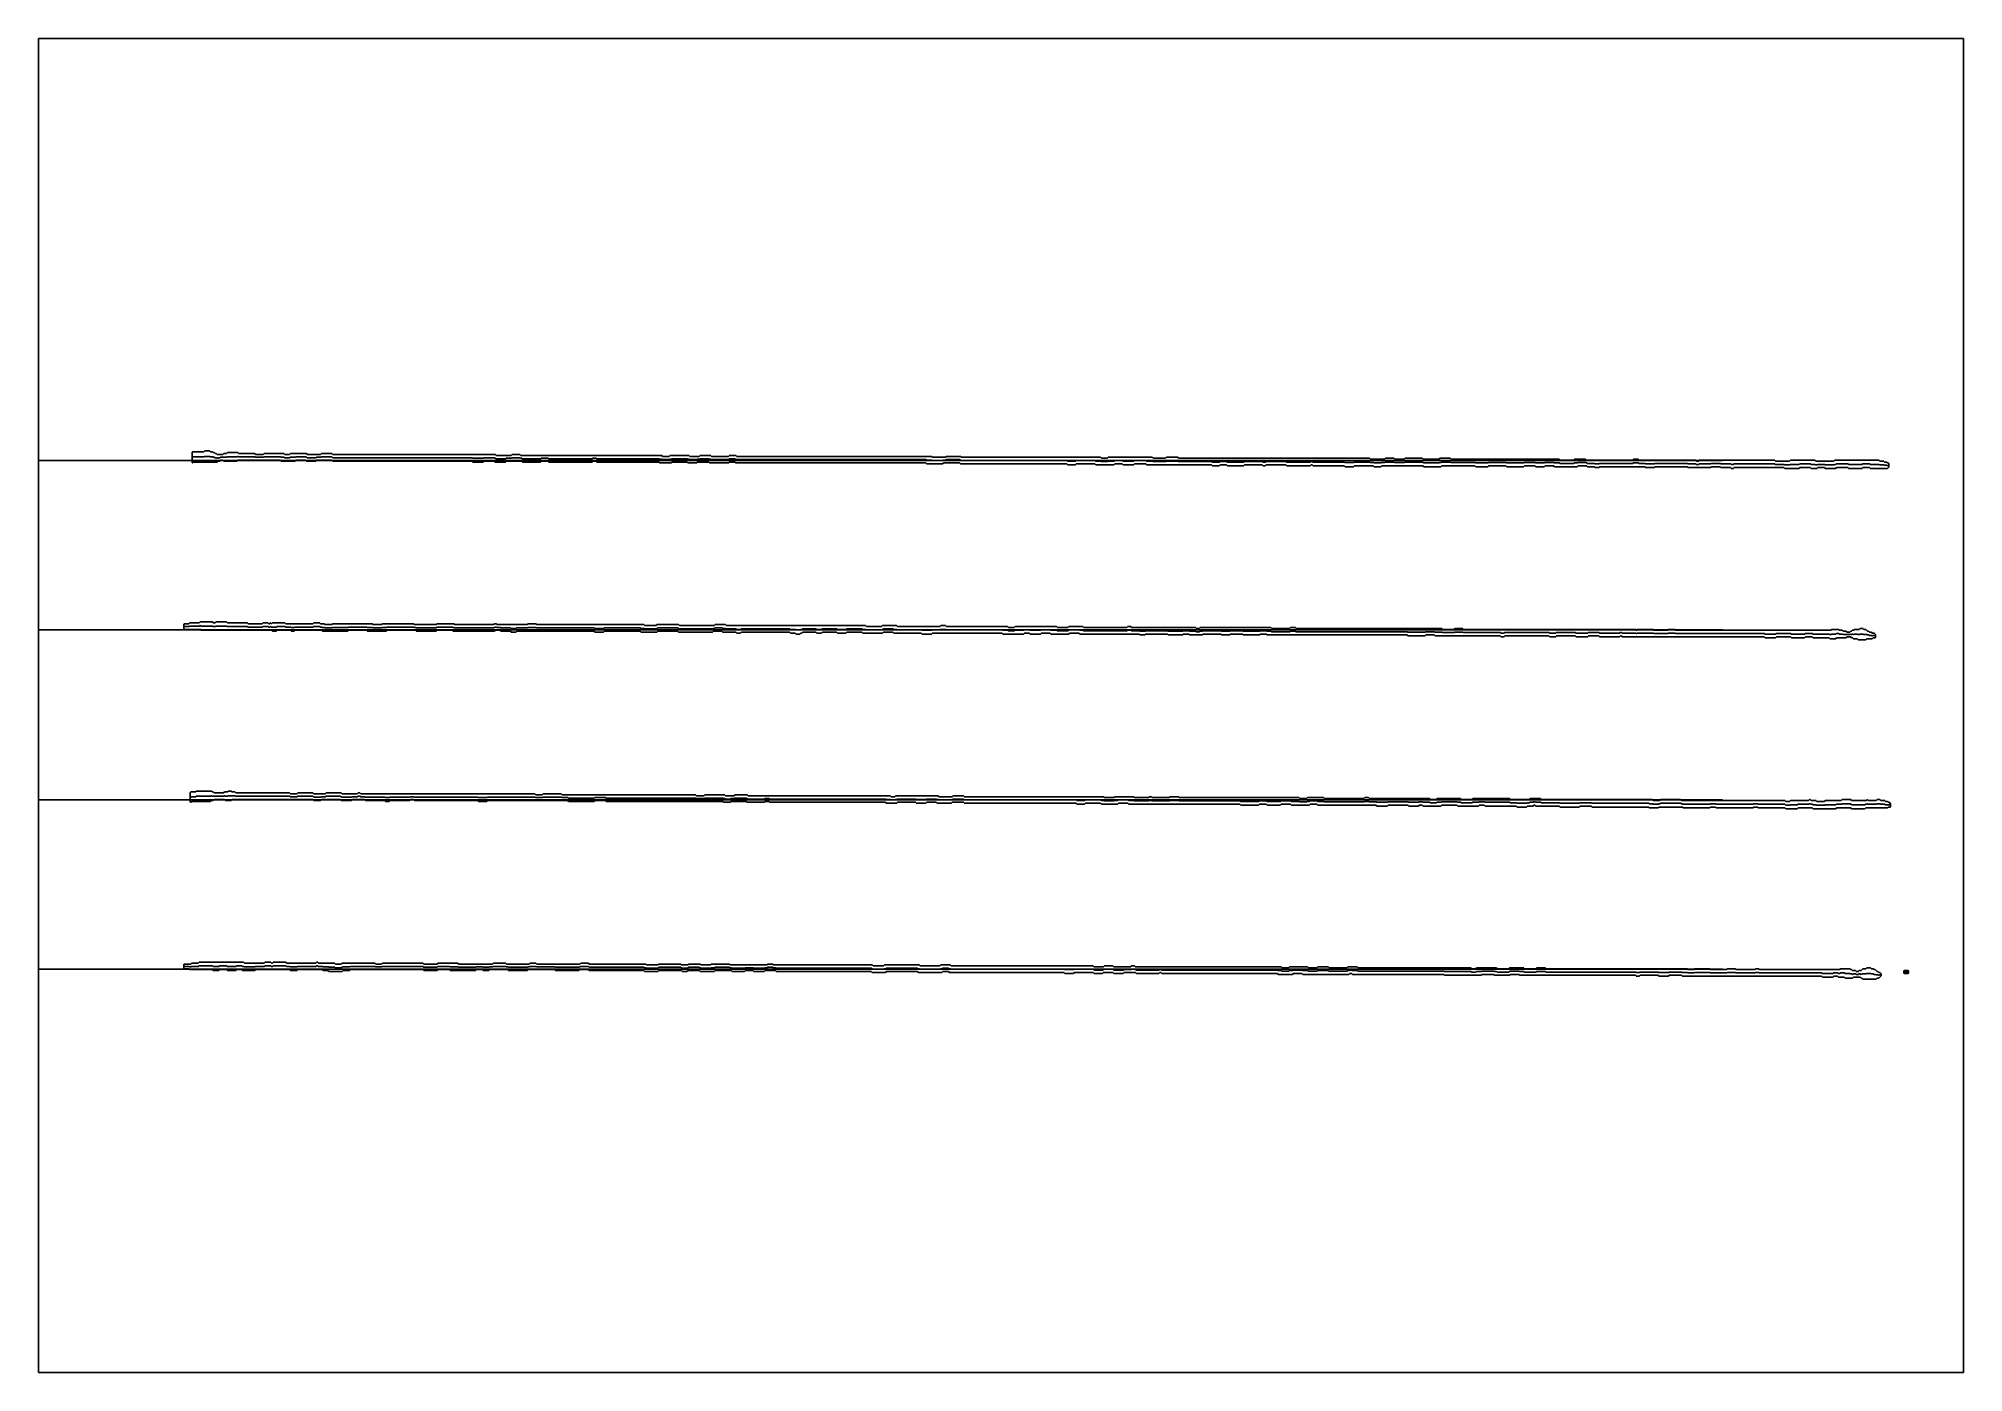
# Model space of a CAD drawing. Extents: x 0 to 57.2, y 0 to 39.6.
import ezdxf

# ---------------------------------------------------------------- set-up
doc = ezdxf.new("R2010")
doc.units = 13
for name, color, linetype in [('DESIGN_SCAN_PATH', 5, 'Continuous'), ('SEM_FRAME', 8, 'Continuous'), ('SEM_OBSERVED_CENTERLINES', 3, 'Continuous'), ('SEM_OBSERVED_CONTOURS', 2, 'Continuous')]:
    doc.layers.add(name, color=color, linetype=linetype)

msp = doc.modelspace()

# ---------------------------------------------------------------- linework, layer by layer
at = {"layer": 'DESIGN_SCAN_PATH'}
for points in [[(0, 27.0727), (50, 27.0727)], [(50, 22.0489), (0, 22.0489)], [(0, 16.99719), (50, 16.99719)], [(50, 11.97339), (0, 11.97339)]]:
    msp.add_lwpolyline(points, dxfattribs=at)
at = {"layer": 'SEM_FRAME'}
msp.add_lwpolyline([(0, 0), (57.15968, 0), (57.15968, 39.60429), (0, 39.60429)], close=True, dxfattribs=at)
at = {"layer": 'SEM_OBSERVED_CENTERLINES'}
for points in [[(4.57724, 27.170385), (4.60515, 27.18434), (4.63306, 27.18434), (4.66097, 27.18434), (4.68888, 27.18434), (4.71679, 27.18434), (4.7447, 27.18434), (4.77261, 27.18434), (4.80052, 27.18434), (4.82843, 27.18434), (4.85634, 27.18434), (4.88425, 27.18434), (4.91216, 27.18434), (4.94007, 27.198295), (4.96798, 27.198295), (4.99589, 27.198295), (5.0238, 27.198295), (5.05171, 27.198295), (5.07962, 27.198295), (5.10753, 27.18434), (5.13544, 27.18434), (5.16335, 27.18434), (5.19126, 27.170385), (5.21917, 27.170385), (5.24708, 27.15643), (5.27499, 27.15643), (5.3029, 27.142475), (5.33081, 27.15643), (5.35872, 27.15643), (5.38663, 27.15643), (5.41454, 27.170385), (5.44245, 27.170385), (5.47036, 27.170385), (5.49827, 27.170385), (5.52618, 27.170385), (5.55409, 27.170385), (5.582, 27.170385), (5.60991, 27.18434), (5.63782, 27.18434), (5.66573, 27.18434), (5.69364, 27.18434), (5.72155, 27.18434), (5.74946, 27.18434), (5.77737, 27.18434), (5.80528, 27.18434), (5.83319, 27.18434), (5.8611, 27.18434), (5.88901, 27.18434), (5.91692, 27.198295), (5.94483, 27.18434), (5.97274, 27.18434), (6.00065, 27.18434), (6.02856, 27.18434), (6.05647, 27.18434), (6.08438, 27.18434), (6.11229, 27.18434), (6.1402, 27.18434), (6.16811, 27.18434), (6.19602, 27.18434), (6.22393, 27.18434), (6.25184, 27.18434), (6.27975, 27.18434), (6.30766, 27.18434), (6.33557, 27.18434), (6.36348, 27.18434), (6.39139, 27.18434), (6.4193, 27.18434), (6.44721, 27.170385), (6.47512, 27.170385), (6.50303, 27.170385), (6.53094, 27.170385), (6.55885, 27.170385), (6.58676, 27.170385), (6.61467, 27.170385), (6.64258, 27.170385), (6.67049, 27.170385), (6.6984, 27.18434), (6.72631, 27.18434), (6.75422, 27.18434), (6.78213, 27.18434), (6.81004, 27.18434), (6.83795, 27.18434), (6.86586, 27.18434), (6.89377, 27.18434), (6.92168, 27.18434), (6.94959, 27.18434), (6.9775, 27.18434), (7.00541, 27.18434), (7.03332, 27.18434), (7.06123, 27.18434), (7.08914, 27.18434), (7.11705, 27.18434), (7.14496, 27.18434), (7.17287, 27.18434), (7.20078, 27.170385), (7.22869, 27.170385), (7.2566, 27.170385), (7.28451, 27.170385), (7.31242, 27.15643), (7.34033, 27.15643), (7.36824, 27.15643), (7.39615, 27.15643), (7.42406, 27.15643), (7.45197, 27.15643), (7.47988, 27.170385), (7.50779, 27.170385), (7.5357, 27.170385), (7.56361, 27.170385), (7.59152, 27.170385), (7.61943, 27.170385), (7.64734, 27.18434), (7.67525, 27.18434), (7.70316, 27.18434), (7.73107, 27.18434), (7.75898, 27.18434), (7.78689, 27.18434), (7.8148, 27.18434), (7.84271, 27.18434), (7.87062, 27.18434), (7.89853, 27.18434), (7.92644, 27.18434), (7.95435, 27.170385), (7.98226, 27.15643), (8.01017, 27.15643), (8.03808, 27.15643), (8.06599, 27.15643), (8.0939, 27.15643), (8.12181, 27.15643), (8.14972, 27.15643), (8.17763, 27.15643), (8.20554, 27.15643), (8.23345, 27.15643), (8.26136, 27.170385), (8.28927, 27.170385), (8.31718, 27.170385), (8.34509, 27.170385), (8.373, 27.170385), (8.40091, 27.18434), (8.42882, 27.18434), (8.45673, 27.18434), (8.48464, 27.18434), (8.51255, 27.18434), (8.54046, 27.18434), (8.56837, 27.18434), (8.59628, 27.18434), (8.62419, 27.18434), (8.6521, 27.18434), (8.68001, 27.18434), (8.70792, 27.18434), (8.73583, 27.15643), (8.76374, 27.15643), (8.79165, 27.15643), (8.81956, 27.15643), (8.84747, 27.15643), (8.87538, 27.15643), (8.90329, 27.15643), (8.9312, 27.15643), (8.95911, 27.15643), (8.98702, 27.15643), (9.01493, 27.15643), (9.04284, 27.15643), (9.07075, 27.15643), (9.09866, 27.15643), (9.12657, 27.15643), (9.15448, 27.15643), (9.18239, 27.15643), (9.2103, 27.15643), (9.23821, 27.15643), (9.26612, 27.15643), (9.29403, 27.15643), (9.32194, 27.15643), (9.34985, 27.15643), (9.37776, 27.15643), (9.40567, 27.15643), (9.43358, 27.15643), (9.46149, 27.15643), (9.4894, 27.15643), (9.51731, 27.15643), (9.54522, 27.15643), (9.57313, 27.15643), (9.60104, 27.15643), (9.62895, 27.15643), (9.65686, 27.15643), (9.68477, 27.15643), (9.71268, 27.15643), (9.74059, 27.15643), (9.7685, 27.15643), (9.79641, 27.15643), (9.82432, 27.15643), (9.85223, 27.15643), (9.88014, 27.15643), (9.90805, 27.15643), (9.93596, 27.15643), (9.96387, 27.15643), (9.99178, 27.15643), (10.01969, 27.15643), (10.0476, 27.15643), (10.07551, 27.15643), (10.10342, 27.15643), (10.13133, 27.15643), (10.15924, 27.15643), (10.18715, 27.15643), (10.21506, 27.15643), (10.24297, 27.15643), (10.27088, 27.15643), (10.29879, 27.15643), (10.3267, 27.15643), (10.35461, 27.15643), (10.38252, 27.15643), (10.41043, 27.15643), (10.43834, 27.15643), (10.46625, 27.15643), (10.49416, 27.15643), (10.52207, 27.15643), (10.54998, 27.15643), (10.57789, 27.15643), (10.6058, 27.15643), (10.63371, 27.15643), (10.66162, 27.15643), (10.68953, 27.15643), (10.71744, 27.15643), (10.74535, 27.15643), (10.77326, 27.15643), (10.80117, 27.15643), (10.82908, 27.15643), (10.85699, 27.15643), (10.8849, 27.15643), (10.91281, 27.15643), (10.94072, 27.15643), (10.96863, 27.15643), (10.99654, 27.15643), (11.02445, 27.15643), (11.05236, 27.15643), (11.08027, 27.15643), (11.10818, 27.15643), (11.13609, 27.15643), (11.164, 27.15643), (11.19191, 27.15643), (11.21982, 27.15643), (11.24773, 27.15643), (11.27564, 27.15643), (11.30355, 27.15643), (11.33146, 27.15643), (11.35937, 27.15643), (11.38728, 27.15643), (11.41519, 27.15643), (11.4431, 27.15643), (11.47101, 27.15643), (11.49892, 27.15643), (11.52683, 27.15643), (11.55474, 27.15643), (11.58265, 27.15643), (11.61056, 27.15643), (11.63847, 27.15643), (11.66638, 27.15643), (11.69429, 27.15643), (11.7222, 27.15643), (11.75011, 27.15643), (11.77802, 27.15643), (11.80593, 27.15643), (11.83384, 27.15643), (11.86175, 27.15643), (11.88966, 27.15643), (11.91757, 27.15643), (11.94548, 27.15643), (11.97339, 27.15643), (12.0013, 27.15643), (12.02921, 27.15643), (12.05712, 27.15643), (12.08503, 27.15643), (12.11294, 27.15643), (12.14085, 27.15643), (12.16876, 27.15643), (12.19667, 27.15643), (12.22458, 27.15643), (12.25249, 27.15643), (12.2804, 27.15643), (12.30831, 27.15643), (12.33622, 27.15643), (12.36413, 27.15643), (12.39204, 27.15643), (12.41995, 27.15643), (12.44786, 27.15643), (12.47577, 27.15643), (12.50368, 27.15643), (12.53159, 27.15643), (12.5595, 27.15643), (12.58741, 27.15643), (12.61532, 27.15643), (12.64323, 27.15643), (12.67114, 27.15643), (12.69905, 27.15643), (12.72696, 27.15643), (12.75487, 27.15643), (12.78278, 27.15643), (12.81069, 27.15643), (12.8386, 27.15643), (12.86651, 27.15643), (12.89442, 27.142475), (12.92233, 27.142475), (12.95024, 27.142475), (12.97815, 27.142475), (13.00606, 27.142475), (13.03397, 27.142475), (13.06188, 27.142475), (13.08979, 27.142475), (13.1177, 27.142475), (13.14561, 27.142475), (13.17352, 27.142475), (13.20143, 27.142475), (13.22934, 27.15643), (13.25725, 27.15643), (13.28516, 27.15643), (13.31307, 27.15643), (13.34098, 27.15643), (13.36889, 27.15643), (13.3968, 27.15643), (13.42471, 27.15643), (13.45262, 27.15643), (13.48053, 27.15643), (13.50844, 27.15643), (13.53635, 27.15643), (13.56426, 27.142475), (13.59217, 27.12852), (13.62008, 27.12852), (13.64799, 27.12852), (13.6759, 27.12852), (13.70381, 27.12852), (13.73172, 27.12852), (13.75963, 27.12852), (13.78754, 27.12852), (13.81545, 27.12852), (13.84336, 27.12852), (13.87127, 27.12852), (13.89918, 27.142475), (13.92709, 27.142475), (13.955, 27.142475), (13.98291, 27.142475), (14.01082, 27.142475), (14.03873, 27.142475), (14.06664, 27.15643), (14.09455, 27.15643), (14.12246, 27.15643), (14.15037, 27.15643), (14.17828, 27.15643), (14.20619, 27.15643), (14.2341, 27.15643), (14.26201, 27.15643), (14.28992, 27.15643), (14.31783, 27.142475), (14.34574, 27.142475), (14.37365, 27.12852), (14.40156, 27.12852), (14.42947, 27.12852), (14.45738, 27.12852), (14.48529, 27.12852), (14.5132, 27.12852), (14.54111, 27.12852), (14.56902, 27.12852), (14.59693, 27.12852), (14.62484, 27.12852), (14.65275, 27.12852), (14.68066, 27.12852), (14.70857, 27.12852), (14.73648, 27.12852), (14.76439, 27.12852), (14.7923, 27.12852), (14.82021, 27.12852), (14.84812, 27.12852), (14.87603, 27.12852), (14.90394, 27.12852), (14.93185, 27.142475), (14.95976, 27.142475), (14.98767, 27.142475), (15.01558, 27.142475), (15.04349, 27.142475), (15.0714, 27.142475), (15.09931, 27.142475), (15.12722, 27.142475), (15.15513, 27.12852), (15.18304, 27.12852), (15.21095, 27.12852), (15.23886, 27.12852), (15.26677, 27.12852), (15.29468, 27.12852), (15.32259, 27.12852), (15.3505, 27.12852), (15.37841, 27.12852), (15.40632, 27.12852), (15.43423, 27.12852), (15.46214, 27.12852), (15.49005, 27.12852), (15.51796, 27.12852), (15.54587, 27.12852), (15.57378, 27.12852), (15.60169, 27.12852), (15.6296, 27.12852), (15.65751, 27.12852), (15.68542, 27.12852), (15.71333, 27.12852), (15.74124, 27.12852), (15.76915, 27.12852), (15.79706, 27.12852), (15.82497, 27.12852), (15.85288, 27.12852), (15.88079, 27.12852), (15.9087, 27.12852), (15.93661, 27.12852), (15.96452, 27.12852), (15.99243, 27.12852), (16.02034, 27.12852), (16.04825, 27.12852), (16.07616, 27.12852), (16.10407, 27.12852), (16.13198, 27.12852), (16.15989, 27.12852), (16.1878, 27.12852), (16.21571, 27.12852), (16.24362, 27.12852), (16.27153, 27.12852), (16.29944, 27.12852), (16.32735, 27.12852), (16.35526, 27.12852), (16.38317, 27.12852), (16.41108, 27.12852), (16.43899, 27.12852), (16.4669, 27.142475), (16.49481, 27.142475), (16.52272, 27.142475), (16.55063, 27.142475), (16.57854, 27.12852), (16.60645, 27.12852), (16.63436, 27.12852), (16.66227, 27.12852), (16.69018, 27.12852), (16.71809, 27.12852), (16.746, 27.12852), (16.77391, 27.12852), (16.80182, 27.12852), (16.82973, 27.12852), (16.85764, 27.12852), (16.88555, 27.12852), (16.91346, 27.12852), (16.94137, 27.12852), (16.96928, 27.12852), (16.99719, 27.12852), (17.0251, 27.12852), (17.05301, 27.12852), (17.08092, 27.12852), (17.10883, 27.12852), (17.13674, 27.12852), (17.16465, 27.12852), (17.19256, 27.12852), (17.22047, 27.12852), (17.24838, 27.12852), (17.27629, 27.12852), (17.3042, 27.12852), (17.33211, 27.12852), (17.36002, 27.12852), (17.38793, 27.12852), (17.41584, 27.12852), (17.44375, 27.12852), (17.47166, 27.12852), (17.49957, 27.12852), (17.52748, 27.12852), (17.55539, 27.12852), (17.5833, 27.12852), (17.61121, 27.12852), (17.63912, 27.12852), (17.66703, 27.12852), (17.69494, 27.12852), (17.72285, 27.12852), (17.75076, 27.12852), (17.77867, 27.12852), (17.80658, 27.12852), (17.83449, 27.12852), (17.8624, 27.12852), (17.89031, 27.12852), (17.91822, 27.12852), (17.94613, 27.12852), (17.97404, 27.12852), (18.00195, 27.12852), (18.02986, 27.12852), (18.05777, 27.12852), (18.08568, 27.12852), (18.11359, 27.12852), (18.1415, 27.12852), (18.16941, 27.12852), (18.19732, 27.12852), (18.22523, 27.12852), (18.25314, 27.12852), (18.28105, 27.12852), (18.30896, 27.12852), (18.33687, 27.12852), (18.36478, 27.12852), (18.39269, 27.12852), (18.4206, 27.12852), (18.44851, 27.114565), (18.47642, 27.114565), (18.50433, 27.114565), (18.53224, 27.10061), (18.56015, 27.10061), (18.58806, 27.10061), (18.61597, 27.10061), (18.64388, 27.10061), (18.67179, 27.10061), (18.6997, 27.10061), (18.72761, 27.10061), (18.75552, 27.114565), (18.78343, 27.114565), (18.81134, 27.12852), (18.83925, 27.12852), (18.86716, 27.12852), (18.89507, 27.12852), (18.92298, 27.12852), (18.95089, 27.12852), (18.9788, 27.12852), (19.00671, 27.12852), (19.03462, 27.12852), (19.06253, 27.12852), (19.09044, 27.12852), (19.11835, 27.12852), (19.14626, 27.12852), (19.17417, 27.12852), (19.20208, 27.12852), (19.22999, 27.12852), (19.2579, 27.12852), (19.28581, 27.114565), (19.31372, 27.114565), (19.34163, 27.10061), (19.36954, 27.10061), (19.39745, 27.10061), (19.42536, 27.10061), (19.45327, 27.10061), (19.48118, 27.10061), (19.50909, 27.10061), (19.537, 27.10061), (19.56491, 27.114565), (19.59282, 27.114565), (19.62073, 27.114565), (19.64864, 27.12852), (19.67655, 27.12852), (19.70446, 27.12852), (19.73237, 27.12852), (19.76028, 27.12852), (19.78819, 27.12852), (19.8161, 27.12852), (19.84401, 27.12852), (19.87192, 27.12852), (19.89983, 27.12852), (19.92774, 27.114565), (19.95565, 27.114565), (19.98356, 27.10061), (20.01147, 27.10061), (20.03938, 27.10061), (20.06729, 27.10061), (20.0952, 27.10061), (20.12311, 27.10061), (20.15102, 27.10061), (20.17893, 27.10061), (20.20684, 27.10061), (20.23475, 27.10061), (20.26266, 27.10061), (20.29057, 27.10061), (20.31848, 27.10061), (20.34639, 27.10061), (20.3743, 27.10061), (20.40221, 27.10061), (20.43012, 27.10061), (20.45803, 27.10061), (20.48594, 27.10061), (20.51385, 27.12852), (20.54176, 27.12852), (20.56967, 27.12852), (20.59758, 27.12852), (20.62549, 27.12852), (20.6534, 27.12852), (20.68131, 27.12852), (20.70922, 27.114565), (20.73713, 27.10061), (20.76504, 27.10061), (20.79295, 27.10061), (20.82086, 27.10061), (20.84877, 27.10061), (20.87668, 27.10061), (20.90459, 27.10061), (20.9325, 27.10061), (20.96041, 27.10061), (20.98832, 27.10061), (21.01623, 27.10061), (21.04414, 27.10061), (21.07205, 27.10061), (21.09996, 27.10061), (21.12787, 27.10061), (21.15578, 27.10061), (21.18369, 27.10061), (21.2116, 27.10061), (21.23951, 27.10061), (21.26742, 27.10061), (21.29533, 27.10061), (21.32324, 27.10061), (21.35115, 27.10061), (21.37906, 27.10061), (21.40697, 27.10061), (21.43488, 27.10061), (21.46279, 27.10061), (21.4907, 27.10061), (21.51861, 27.10061), (21.54652, 27.10061), (21.57443, 27.10061), (21.60234, 27.10061), (21.63025, 27.10061), (21.65816, 27.10061), (21.68607, 27.10061), (21.71398, 27.10061), (21.74189, 27.10061), (21.7698, 27.10061), (21.79771, 27.10061), (21.82562, 27.10061), (21.85353, 27.10061), (21.88144, 27.10061), (21.90935, 27.10061), (21.93726, 27.10061), (21.96517, 27.10061), (21.99308, 27.10061), (22.02099, 27.10061), (22.0489, 27.10061), (22.07681, 27.10061), (22.10472, 27.10061), (22.13263, 27.10061), (22.16054, 27.10061), (22.18845, 27.10061), (22.21636, 27.10061), (22.24427, 27.10061), (22.27218, 27.10061), (22.30009, 27.10061), (22.328, 27.10061), (22.35591, 27.10061), (22.38382, 27.10061), (22.41173, 27.10061), (22.43964, 27.10061), (22.46755, 27.10061), (22.49546, 27.10061), (22.52337, 27.10061), (22.55128, 27.10061), (22.57919, 27.10061), (22.6071, 27.10061), (22.63501, 27.10061), (22.66292, 27.10061), (22.69083, 27.10061), (22.71874, 27.10061), (22.74665, 27.10061), (22.77456, 27.10061), (22.80247, 27.10061), (22.83038, 27.10061), (22.85829, 27.10061), (22.8862, 27.10061), (22.91411, 27.10061), (22.94202, 27.10061), (22.96993, 27.10061), (22.99784, 27.10061), (23.02575, 27.10061), (23.05366, 27.10061), (23.08157, 27.10061), (23.10948, 27.10061), (23.13739, 27.10061), (23.1653, 27.10061), (23.19321, 27.10061), (23.22112, 27.10061), (23.24903, 27.10061), (23.27694, 27.10061), (23.30485, 27.10061), (23.33276, 27.10061), (23.36067, 27.10061), (23.38858, 27.10061), (23.41649, 27.10061), (23.4444, 27.10061), (23.47231, 27.10061), (23.50022, 27.10061), (23.52813, 27.10061), (23.55604, 27.10061), (23.58395, 27.10061), (23.61186, 27.10061), (23.63977, 27.10061), (23.66768, 27.10061), (23.69559, 27.10061), (23.7235, 27.10061), (23.75141, 27.10061), (23.77932, 27.10061), (23.80723, 27.10061), (23.83514, 27.10061), (23.86305, 27.10061), (23.89096, 27.10061), (23.91887, 27.10061), (23.94678, 27.10061), (23.97469, 27.10061), (24.0026, 27.10061), (24.03051, 27.10061), (24.05842, 27.10061), (24.08633, 27.10061), (24.11424, 27.10061), (24.14215, 27.10061), (24.17006, 27.10061), (24.19797, 27.10061), (24.22588, 27.10061), (24.25379, 27.10061), (24.2817, 27.10061), (24.30961, 27.10061), (24.33752, 27.10061), (24.36543, 27.10061), (24.39334, 27.10061), (24.42125, 27.10061), (24.44916, 27.10061), (24.47707, 27.10061), (24.50498, 27.10061), (24.53289, 27.10061), (24.5608, 27.10061), (24.58871, 27.10061), (24.61662, 27.10061), (24.64453, 27.10061), (24.67244, 27.10061), (24.70035, 27.10061), (24.72826, 27.10061), (24.75617, 27.10061), (24.78408, 27.10061), (24.81199, 27.10061), (24.8399, 27.10061), (24.86781, 27.10061), (24.89572, 27.10061), (24.92363, 27.10061), (24.95154, 27.10061), (24.97945, 27.10061), (25.00736, 27.10061), (25.03527, 27.10061), (25.06318, 27.10061), (25.09109, 27.10061), (25.119, 27.10061), (25.14691, 27.10061), (25.17482, 27.10061), (25.20273, 27.10061), (25.23064, 27.10061), (25.25855, 27.10061), (25.28646, 27.10061), (25.31437, 27.10061), (25.34228, 27.10061), (25.37019, 27.10061), (25.3981, 27.10061), (25.42601, 27.10061), (25.45392, 27.10061), (25.48183, 27.10061), (25.50974, 27.10061), (25.53765, 27.10061), (25.56556, 27.10061), (25.59347, 27.10061), (25.62138, 27.10061), (25.64929, 27.10061), (25.6772, 27.10061), (25.70511, 27.10061), (25.73302, 27.10061), (25.76093, 27.10061), (25.78884, 27.10061), (25.81675, 27.10061), (25.84466, 27.10061), (25.87257, 27.10061), (25.90048, 27.10061), (25.92839, 27.10061), (25.9563, 27.10061), (25.98421, 27.10061), (26.01212, 27.10061), (26.04003, 27.10061), (26.06794, 27.10061), (26.09585, 27.10061), (26.12376, 27.10061), (26.15167, 27.10061), (26.17958, 27.10061), (26.20749, 27.10061), (26.2354, 27.10061), (26.26331, 27.10061), (26.29122, 27.10061), (26.31913, 27.10061), (26.34704, 27.10061), (26.37495, 27.086655), (26.40286, 27.086655), (26.43077, 27.086655), (26.45868, 27.086655), (26.48659, 27.086655), (26.5145, 27.086655), (26.54241, 27.0727), (26.57032, 27.0727), (26.59823, 27.0727), (26.62614, 27.0727), (26.65405, 27.0727), (26.68196, 27.0727), (26.70987, 27.0727), (26.73778, 27.0727), (26.76569, 27.0727), (26.7936, 27.0727), (26.82151, 27.0727), (26.84942, 27.0727), (26.87733, 27.086655), (26.90524, 27.086655), (26.93315, 27.086655), (26.96106, 27.10061), (26.98897, 27.10061), (27.01688, 27.10061), (27.04479, 27.10061), (27.0727, 27.10061), (27.10061, 27.10061), (27.12852, 27.10061), (27.15643, 27.10061), (27.18434, 27.10061), (27.21225, 27.10061), (27.24016, 27.10061), (27.26807, 27.10061), (27.29598, 27.10061), (27.32389, 27.10061), (27.3518, 27.10061), (27.37971, 27.086655), (27.40762, 27.0727), (27.43553, 27.0727), (27.46344, 27.0727), (27.49135, 27.0727), (27.51926, 27.0727), (27.54717, 27.0727), (27.57508, 27.0727), (27.60299, 27.0727), (27.6309, 27.0727), (27.65881, 27.0727), (27.68672, 27.0727), (27.71463, 27.0727), (27.74254, 27.0727), (27.77045, 27.0727), (27.79836, 27.0727), (27.82627, 27.0727), (27.85418, 27.0727), (27.88209, 27.0727), (27.91, 27.0727), (27.93791, 27.0727), (27.96582, 27.0727), (27.99373, 27.0727), (28.02164, 27.0727), (28.04955, 27.0727), (28.07746, 27.0727), (28.10537, 27.0727), (28.13328, 27.0727), (28.16119, 27.0727), (28.1891, 27.0727), (28.21701, 27.0727), (28.24492, 27.0727), (28.27283, 27.0727), (28.30074, 27.0727), (28.32865, 27.0727), (28.35656, 27.0727), (28.38447, 27.0727), (28.41238, 27.0727), (28.44029, 27.0727), (28.4682, 27.0727), (28.49611, 27.0727), (28.52402, 27.0727), (28.55193, 27.0727), (28.57984, 27.0727), (28.60775, 27.0727), (28.63566, 27.0727), (28.66357, 27.0727), (28.69148, 27.0727), (28.71939, 27.0727), (28.7473, 27.0727), (28.77521, 27.0727), (28.80312, 27.0727), (28.83103, 27.0727), (28.85894, 27.0727), (28.88685, 27.0727), (28.91476, 27.0727), (28.94267, 27.0727), (28.97058, 27.0727), (28.99849, 27.0727), (29.0264, 27.0727), (29.05431, 27.0727), (29.08222, 27.0727), (29.11013, 27.0727), (29.13804, 27.0727), (29.16595, 27.0727), (29.19386, 27.0727), (29.22177, 27.0727), (29.24968, 27.0727), (29.27759, 27.0727), (29.3055, 27.0727), (29.33341, 27.0727), (29.36132, 27.0727), (29.38923, 27.0727), (29.41714, 27.0727), (29.44505, 27.0727), (29.47296, 27.0727), (29.50087, 27.0727), (29.52878, 27.0727), (29.55669, 27.0727), (29.5846, 27.0727), (29.61251, 27.0727), (29.64042, 27.0727), (29.66833, 27.0727), (29.69624, 27.0727), (29.72415, 27.0727), (29.75206, 27.0727), (29.77997, 27.0727), (29.80788, 27.0727), (29.83579, 27.0727), (29.8637, 27.0727), (29.89161, 27.0727), (29.91952, 27.0727), (29.94743, 27.0727), (29.97534, 27.0727), (30.00325, 27.0727), (30.03116, 27.0727), (30.05907, 27.0727), (30.08698, 27.0727), (30.11489, 27.0727), (30.1428, 27.0727), (30.17071, 27.0727), (30.19862, 27.0727), (30.22653, 27.0727), (30.25444, 27.0727), (30.28235, 27.0727), (30.31026, 27.0727), (30.33817, 27.0727), (30.36608, 27.0727), (30.39399, 27.0727), (30.4219, 27.0727), (30.44981, 27.0727), (30.47772, 27.0727), (30.50563, 27.0727), (30.53354, 27.0727), (30.56145, 27.058745), (30.58936, 27.058745), (30.61727, 27.058745), (30.64518, 27.058745), (30.67309, 27.058745), (30.701, 27.058745), (30.72891, 27.058745), (30.75682, 27.058745), (30.78473, 27.058745), (30.81264, 27.0727), (30.84055, 27.0727), (30.86846, 27.0727), (30.89637, 27.0727), (30.92428, 27.0727), (30.95219, 27.0727), (30.9801, 27.0727), (31.00801, 27.0727), (31.03592, 27.0727), (31.06383, 27.0727), (31.09174, 27.0727), (31.11965, 27.0727), (31.14756, 27.0727), (31.17547, 27.0727), (31.20338, 27.0727), (31.23129, 27.0727), (31.2592, 27.0727), (31.28711, 27.0727), (31.31502, 27.0727), (31.34293, 27.0727), (31.37084, 27.0727), (31.39875, 27.058745), (31.42666, 27.058745), (31.45457, 27.058745), (31.48248, 27.058745), (31.51039, 27.058745), (31.5383, 27.058745), (31.56621, 27.04479), (31.59412, 27.04479), (31.62203, 27.04479), (31.64994, 27.04479), (31.67785, 27.04479), (31.70576, 27.04479), (31.73367, 27.04479), (31.76158, 27.058745), (31.78949, 27.058745), (31.8174, 27.058745), (31.84531, 27.058745), (31.87322, 27.058745), (31.90113, 27.058745), (31.92904, 27.058745), (31.95695, 27.0727), (31.98486, 27.0727), (32.01277, 27.0727), (32.04068, 27.0727), (32.06859, 27.0727), (32.0965, 27.0727), (32.12441, 27.0727), (32.15232, 27.0727), (32.18023, 27.0727), (32.20814, 27.058745), (32.23605, 27.058745), (32.26396, 27.058745), (32.29187, 27.058745), (32.31978, 27.058745), (32.34769, 27.058745), (32.3756, 27.058745), (32.40351, 27.058745), (32.43142, 27.058745), (32.45933, 27.058745), (32.48724, 27.058745), (32.51515, 27.058745), (32.54306, 27.0727), (32.57097, 27.0727), (32.59888, 27.0727), (32.62679, 27.0727), (32.6547, 27.0727), (32.68261, 27.0727), (32.71052, 27.0727), (32.73843, 27.0727), (32.76634, 27.0727), (32.79425, 27.0727), (32.82216, 27.0727), (32.85007, 27.0727), (32.87798, 27.0727), (32.90589, 27.058745), (32.9338, 27.058745), (32.96171, 27.058745), (32.98962, 27.058745), (33.01753, 27.058745), (33.04544, 27.058745), (33.07335, 27.058745), (33.10126, 27.04479), (33.12917, 27.04479), (33.15708, 27.04479), (33.18499, 27.04479), (33.2129, 27.04479), (33.24081, 27.04479), (33.26872, 27.04479), (33.29663, 27.04479), (33.32454, 27.04479), (33.35245, 27.04479), (33.38036, 27.04479), (33.40827, 27.04479), (33.43618, 27.04479), (33.46409, 27.04479), (33.492, 27.058745), (33.51991, 27.058745), (33.54782, 27.058745), (33.57573, 27.058745), (33.60364, 27.058745), (33.63155, 27.058745), (33.65946, 27.058745), (33.68737, 27.058745), (33.71528, 27.058745), (33.74319, 27.058745), (33.7711, 27.058745), (33.79901, 27.058745), (33.82692, 27.058745), (33.85483, 27.04479), (33.88274, 27.04479), (33.91065, 27.04479), (33.93856, 27.04479), (33.96647, 27.04479), (33.99438, 27.04479), (34.02229, 27.04479), (34.0502, 27.04479), (34.07811, 27.04479), (34.10602, 27.04479), (34.13393, 27.04479), (34.16184, 27.04479), (34.18975, 27.04479), (34.21766, 27.04479), (34.24557, 27.04479), (34.27348, 27.04479), (34.30139, 27.04479), (34.3293, 27.04479), (34.35721, 27.04479), (34.38512, 27.04479), (34.41303, 27.04479), (34.44094, 27.04479), (34.46885, 27.04479), (34.49676, 27.04479), (34.52467, 27.04479), (34.55258, 27.04479), (34.58049, 27.04479), (34.6084, 27.04479), (34.63631, 27.04479), (34.66422, 27.04479), (34.69213, 27.04479), (34.72004, 27.04479), (34.74795, 27.04479), (34.77586, 27.04479), (34.80377, 27.04479), (34.83168, 27.04479), (34.85959, 27.030835), (34.8875, 27.030835), (34.91541, 27.030835), (34.94332, 27.030835), (34.97123, 27.030835), (34.99914, 27.030835), (35.02705, 27.030835), (35.05496, 27.030835), (35.08287, 27.04479), (35.11078, 27.04479), (35.13869, 27.04479), (35.1666, 27.04479), (35.19451, 27.04479), (35.22242, 27.04479), (35.25033, 27.04479), (35.27824, 27.04479), (35.30615, 27.030835), (35.33406, 27.030835), (35.36197, 27.030835), (35.38988, 27.030835), (35.41779, 27.030835), (35.4457, 27.030835), (35.47361, 27.030835), (35.50152, 27.030835), (35.52943, 27.030835), (35.55734, 27.030835), (35.58525, 27.030835), (35.61316, 27.030835), (35.64107, 27.030835), (35.66898, 27.030835), (35.69689, 27.030835), (35.7248, 27.030835), (35.75271, 27.030835), (35.78062, 27.030835), (35.80853, 27.04479), (35.83644, 27.04479), (35.86435, 27.04479), (35.89226, 27.04479), (35.92017, 27.04479), (35.94808, 27.04479), (35.97599, 27.04479), (36.0039, 27.04479), (36.03181, 27.04479), (36.05972, 27.04479), (36.08763, 27.04479), (36.11554, 27.04479), (36.14345, 27.04479), (36.17136, 27.04479), (36.19927, 27.04479), (36.22718, 27.04479), (36.25509, 27.04479), (36.283, 27.04479), (36.31091, 27.04479), (36.33882, 27.04479), (36.36673, 27.030835), (36.39464, 27.030835), (36.42255, 27.030835), (36.45046, 27.04479), (36.47837, 27.04479), (36.50628, 27.04479), (36.53419, 27.04479), (36.5621, 27.04479), (36.59001, 27.04479), (36.61792, 27.04479), (36.64583, 27.04479), (36.67374, 27.04479), (36.70165, 27.04479), (36.72956, 27.04479), (36.75747, 27.04479), (36.78538, 27.04479), (36.81329, 27.04479), (36.8412, 27.04479), (36.86911, 27.04479), (36.89702, 27.04479), (36.92493, 27.04479), (36.95284, 27.04479), (36.98075, 27.04479), (37.00866, 27.04479), (37.03657, 27.04479), (37.06448, 27.030835), (37.09239, 27.030835), (37.1203, 27.030835), (37.14821, 27.030835), (37.17612, 27.030835), (37.20403, 27.030835), (37.23194, 27.030835), (37.25985, 27.030835), (37.28776, 27.030835), (37.31567, 27.030835), (37.34358, 27.030835), (37.37149, 27.030835), (37.3994, 27.030835), (37.42731, 27.030835), (37.45522, 27.030835), (37.48313, 27.030835), (37.51104, 27.030835), (37.53895, 27.030835), (37.56686, 27.030835), (37.59477, 27.030835), (37.62268, 27.030835), (37.65059, 27.030835), (37.6785, 27.030835), (37.70641, 27.030835), (37.73432, 27.030835), (37.76223, 27.030835), (37.79014, 27.04479), (37.81805, 27.04479), (37.84596, 27.030835), (37.87387, 27.030835), (37.90178, 27.030835), (37.92969, 27.030835), (37.9576, 27.030835), (37.98551, 27.030835), (38.01342, 27.030835), (38.04133, 27.030835), (38.06924, 27.030835), (38.09715, 27.030835), (38.12506, 27.030835), (38.15297, 27.030835), (38.18088, 27.030835), (38.20879, 27.030835), (38.2367, 27.030835), (38.26461, 27.030835), (38.29252, 27.030835), (38.32043, 27.030835), (38.34834, 27.030835), (38.37625, 27.030835), (38.40416, 27.030835), (38.43207, 27.030835), (38.45998, 27.030835), (38.48789, 27.030835), (38.5158, 27.030835), (38.54371, 27.030835), (38.57162, 27.030835), (38.59953, 27.030835), (38.62744, 27.030835), (38.65535, 27.030835), (38.68326, 27.030835), (38.71117, 27.030835), (38.73908, 27.030835), (38.76699, 27.030835), (38.7949, 27.01688), (38.82281, 27.01688), (38.85072, 27.01688), (38.87863, 27.01688), (38.90654, 27.01688), (38.93445, 27.01688), (38.96236, 27.01688), (38.99027, 27.01688), (39.01818, 27.01688), (39.04609, 27.01688), (39.074, 27.030835), (39.10191, 27.030835), (39.12982, 27.030835), (39.15773, 27.030835), (39.18564, 27.030835), (39.21355, 27.030835), (39.24146, 27.030835), (39.26937, 27.030835), (39.29728, 27.030835), (39.32519, 27.030835), (39.3531, 27.030835), (39.38101, 27.030835), (39.40892, 27.030835), (39.43683, 27.030835), (39.46474, 27.030835), (39.49265, 27.030835), (39.52056, 27.030835), (39.54847, 27.01688), (39.57638, 27.01688), (39.60429, 27.01688), (39.6322, 27.01688), (39.66011, 27.002925), (39.68802, 27.002925), (39.71593, 27.002925), (39.74384, 27.002925), (39.77175, 27.002925), (39.79966, 27.002925), (39.82757, 27.002925), (39.85548, 27.002925), (39.88339, 27.01688), (39.9113, 27.01688), (39.93921, 27.01688), (39.96712, 27.01688), (39.99503, 27.030835), (40.02294, 27.030835), (40.05085, 27.030835), (40.07876, 27.030835), (40.10667, 27.030835), (40.13458, 27.030835), (40.16249, 27.030835), (40.1904, 27.030835), (40.21831, 27.030835), (40.24622, 27.030835), (40.27413, 27.01688), (40.30204, 27.01688), (40.32995, 27.01688), (40.35786, 27.01688), (40.38577, 27.01688), (40.41368, 27.01688), (40.44159, 27.01688), (40.4695, 27.01688), (40.49741, 27.01688), (40.52532, 27.01688), (40.55323, 27.01688), (40.58114, 27.030835), (40.60905, 27.030835), (40.63696, 27.030835), (40.66487, 27.030835), (40.69278, 27.030835), (40.72069, 27.030835), (40.7486, 27.030835), (40.77651, 27.030835), (40.80442, 27.030835), (40.83233, 27.030835), (40.86024, 27.030835), (40.88815, 27.030835), (40.91606, 27.030835), (40.94397, 27.030835), (40.97188, 27.030835), (40.99979, 27.030835), (41.0277, 27.030835), (41.05561, 27.030835), (41.08352, 27.030835), (41.11143, 27.01688), (41.13934, 27.002925), (41.16725, 27.002925), (41.19516, 27.002925), (41.22307, 27.002925), (41.25098, 27.002925), (41.27889, 27.002925), (41.3068, 27.002925), (41.33471, 27.002925), (41.36262, 27.002925), (41.39053, 27.002925), (41.41844, 27.002925), (41.44635, 27.002925), (41.47426, 27.002925), (41.50217, 27.002925), (41.53008, 27.002925), (41.55799, 27.002925), (41.5859, 27.002925), (41.61381, 27.01688), (41.64172, 27.01688), (41.66963, 27.030835), (41.69754, 27.030835), (41.72545, 27.030835), (41.75336, 27.030835), (41.78127, 27.030835), (41.80918, 27.030835), (41.83709, 27.030835), (41.865, 27.030835), (41.89291, 27.030835), (41.92082, 27.030835), (41.94873, 27.01688), (41.97664, 27.01688), (42.00455, 27.01688), (42.03246, 27.01688), (42.06037, 27.01688), (42.08828, 27.01688), (42.11619, 27.01688), (42.1441, 27.01688), (42.17201, 27.01688), (42.19992, 27.01688), (42.22783, 27.01688), (42.25574, 27.01688), (42.28365, 27.01688), (42.31156, 27.01688), (42.33947, 27.01688), (42.36738, 27.01688), (42.39529, 27.01688), (42.4232, 27.01688), (42.45111, 27.01688), (42.47902, 27.01688), (42.50693, 27.01688), (42.53484, 27.01688), (42.56275, 27.01688), (42.59066, 27.01688), (42.61857, 27.01688), (42.64648, 27.01688), (42.67439, 27.002925), (42.7023, 27.002925), (42.73021, 27.002925), (42.75812, 27.002925), (42.78603, 27.002925), (42.81394, 27.002925), (42.84185, 27.002925), (42.86976, 27.002925), (42.89767, 27.002925), (42.92558, 27.002925), (42.95349, 27.002925), (42.9814, 27.002925), (43.00931, 27.002925), (43.03722, 27.002925), (43.06513, 27.01688), (43.09304, 27.01688), (43.12095, 27.01688), (43.14886, 27.01688), (43.17677, 27.01688), (43.20468, 27.01688), (43.23259, 27.01688), (43.2605, 27.01688), (43.28841, 27.01688), (43.31632, 27.01688), (43.34423, 27.01688), (43.37214, 27.01688), (43.40005, 27.01688), (43.42796, 27.01688), (43.45587, 27.01688), (43.48378, 27.01688), (43.51169, 27.01688), (43.5396, 27.01688), (43.56751, 27.01688), (43.59542, 27.002925), (43.62333, 27.002925), (43.65124, 27.002925), (43.67915, 27.002925), (43.70706, 27.002925), (43.73497, 27.002925), (43.76288, 27.002925), (43.79079, 27.002925), (43.8187, 27.002925), (43.84661, 27.002925), (43.87452, 27.002925), (43.90243, 27.002925), (43.93034, 27.002925), (43.95825, 27.002925), (43.98616, 27.002925), (44.01407, 27.002925), (44.04198, 27.002925), (44.06989, 27.002925), (44.0978, 27.002925), (44.12571, 27.01688), (44.15362, 27.01688), (44.18153, 27.01688), (44.20944, 27.01688), (44.23735, 27.01688), (44.26526, 27.01688), (44.29317, 27.01688), (44.32108, 27.01688), (44.34899, 27.01688), (44.3769, 27.01688), (44.40481, 27.01688), (44.43272, 27.01688), (44.46063, 27.002925), (44.48854, 27.002925), (44.51645, 27.002925), (44.54436, 27.002925), (44.57227, 27.002925), (44.60018, 27.002925), (44.62809, 27.002925), (44.656, 27.002925), (44.68391, 27.002925), (44.71182, 27.002925), (44.73973, 27.01688), (44.76764, 27.01688), (44.79555, 27.01688), (44.82346, 27.01688), (44.85137, 27.01688), (44.87928, 27.01688), (44.90719, 27.01688), (44.9351, 27.01688), (44.96301, 27.01688), (44.99092, 27.01688), (45.01883, 27.002925), (45.04674, 27.002925), (45.07465, 27.002925), (45.10256, 27.002925), (45.13047, 27.002925), (45.15838, 27.002925), (45.18629, 26.98897), (45.2142, 26.98897), (45.24211, 26.98897), (45.27002, 26.98897), (45.29793, 26.98897), (45.32584, 26.98897), (45.35375, 26.98897), (45.38166, 26.98897), (45.40957, 26.98897), (45.43748, 26.98897), (45.46539, 26.98897), (45.4933, 26.98897), (45.52121, 26.98897), (45.54912, 26.98897), (45.57703, 26.98897), (45.60494, 27.002925), (45.63285, 27.002925), (45.66076, 27.002925), (45.68867, 27.002925), (45.71658, 27.01688), (45.74449, 27.01688), (45.7724, 27.01688), (45.80031, 27.01688), (45.82822, 27.01688), (45.85613, 27.01688), (45.88404, 27.01688), (45.91195, 27.01688), (45.93986, 27.01688), (45.96777, 27.002925), (45.99568, 26.98897), (46.02359, 26.98897), (46.0515, 26.98897), (46.07941, 26.98897), (46.10732, 26.98897), (46.13523, 26.98897), (46.16314, 26.98897), (46.19105, 26.98897), (46.21896, 26.975015), (46.24687, 26.975015), (46.27478, 26.975015), (46.30269, 26.975015), (46.3306, 26.975015), (46.35851, 26.98897), (46.38642, 26.98897), (46.41433, 26.98897), (46.44224, 26.98897), (46.47015, 26.98897), (46.49806, 26.98897), (46.52597, 26.98897), (46.55388, 26.98897), (46.58179, 26.98897), (46.6097, 26.98897), (46.63761, 26.98897), (46.66552, 26.98897), (46.69343, 26.98897), (46.72134, 26.98897), (46.74925, 26.98897), (46.77716, 26.98897), (46.80507, 26.98897), (46.83298, 26.98897), (46.86089, 26.98897), (46.8888, 26.98897), (46.91671, 26.98897), (46.94462, 26.98897), (46.97253, 26.98897), (47.00044, 26.98897), (47.02835, 26.98897), (47.05626, 26.98897), (47.08417, 26.98897), (47.11208, 26.98897), (47.13999, 26.98897), (47.1679, 26.98897), (47.19581, 26.98897), (47.22372, 26.98897), (47.25163, 26.98897), (47.27954, 26.98897), (47.30745, 26.98897), (47.33536, 26.98897), (47.36327, 27.002925), (47.39118, 27.002925), (47.41909, 27.002925), (47.447, 27.002925), (47.47491, 27.002925), (47.50282, 27.002925), (47.53073, 26.98897), (47.55864, 26.98897), (47.58655, 26.98897), (47.61446, 26.98897), (47.64237, 26.98897), (47.67028, 26.98897), (47.69819, 26.98897), (47.7261, 26.975015), (47.75401, 26.975015), (47.78192, 26.975015), (47.80983, 26.975015), (47.83774, 26.975015), (47.86565, 26.975015), (47.89356, 26.975015), (47.92147, 26.975015), (47.94938, 26.975015), (47.97729, 26.975015), (48.0052, 26.98897), (48.03311, 26.98897), (48.06102, 26.98897), (48.08893, 26.98897), (48.11684, 26.98897), (48.14475, 26.98897), (48.17266, 26.98897), (48.20057, 26.98897), (48.22848, 26.98897), (48.25639, 26.98897), (48.2843, 26.98897), (48.31221, 26.98897), (48.34012, 26.98897), (48.36803, 26.98897), (48.39594, 26.98897), (48.42385, 26.98897), (48.45176, 26.98897), (48.47967, 26.98897), (48.50758, 26.98897), (48.53549, 26.98897), (48.5634, 26.98897), (48.59131, 26.98897), (48.61922, 26.98897), (48.64713, 26.98897), (48.67504, 26.98897), (48.70295, 26.98897), (48.73086, 26.98897), (48.75877, 26.98897), (48.78668, 26.98897), (48.81459, 26.98897), (48.8425, 26.98897), (48.87041, 26.98897), (48.89832, 26.98897), (48.92623, 26.98897), (48.95414, 26.98897), (48.98205, 26.975015), (49.00996, 26.975015), (49.03787, 26.975015), (49.06578, 26.975015), (49.09369, 26.975015), (49.1216, 26.975015), (49.14951, 26.975015), (49.17742, 26.975015), (49.20533, 26.975015), (49.23324, 26.96106), (49.26115, 26.96106), (49.28906, 26.96106), (49.31697, 26.975015), (49.34488, 26.975015), (49.37279, 26.975015), (49.4007, 26.975015), (49.42861, 26.975015), (49.45652, 26.975015), (49.48443, 26.975015), (49.51234, 26.975015), (49.54025, 26.975015), (49.56816, 26.975015), (49.59607, 26.975015), (49.62398, 26.975015), (49.65189, 26.975015), (49.6798, 26.98897), (49.70771, 26.98897), (49.73562, 26.98897), (49.76353, 26.98897), (49.79144, 26.98897), (49.81935, 26.98897), (49.84726, 26.98897), (49.87517, 26.98897), (49.90308, 26.98897), (49.93099, 26.98897), (49.9589, 26.975015), (49.98681, 26.975015), (50.01472, 26.975015), (50.04263, 26.975015), (50.07054, 26.975015), (50.09845, 26.975015), (50.12636, 26.975015), (50.15427, 26.975015), (50.18218, 26.975015), (50.21009, 26.975015), (50.238, 26.975015), (50.26591, 26.96106), (50.29382, 26.96106), (50.32173, 26.96106), (50.34964, 26.975015), (50.37755, 26.975015), (50.40546, 26.975015), (50.43337, 26.975015), (50.46128, 26.975015), (50.48919, 26.975015), (50.5171, 26.975015), (50.54501, 26.975015), (50.57292, 26.975015), (50.60083, 26.975015), (50.62874, 26.975015), (50.65665, 26.975015), (50.68456, 26.975015), (50.71247, 26.975015), (50.74038, 26.975015), (50.76829, 26.975015), (50.7962, 26.975015), (50.82411, 26.975015), (50.85202, 26.975015), (50.87993, 26.975015), (50.90784, 26.975015), (50.93575, 26.975015), (50.96366, 26.975015), (50.99157, 26.975015), (51.01948, 26.975015), (51.04739, 26.975015), (51.0753, 26.975015), (51.10321, 26.975015), (51.13112, 26.975015), (51.15903, 26.975015), (51.18694, 26.975015), (51.21485, 26.975015), (51.24276, 26.975015), (51.27067, 26.975015), (51.29858, 26.975015), (51.32649, 26.975015), (51.3544, 26.975015), (51.38231, 26.975015), (51.41022, 26.975015), (51.43813, 26.975015), (51.46604, 26.975015), (51.49395, 26.975015), (51.52186, 26.975015), (51.54977, 26.975015), (51.57768, 26.96106), (51.60559, 26.96106), (51.6335, 26.96106), (51.66141, 26.96106), (51.68932, 26.96106), (51.71723, 26.96106), (51.74514, 26.96106), (51.77305, 26.96106), (51.80096, 26.96106), (51.82887, 26.96106), (51.85678, 26.947105), (51.88469, 26.947105), (51.9126, 26.947105), (51.94051, 26.947105), (51.96842, 26.947105), (51.99633, 26.947105), (52.02424, 26.96106), (52.05215, 26.96106), (52.08006, 26.96106), (52.10797, 26.96106), (52.13588, 26.96106), (52.16379, 26.96106), (52.1917, 26.96106), (52.21961, 26.96106), (52.24752, 26.96106), (52.27543, 26.96106), (52.30334, 26.975015), (52.33125, 26.975015), (52.35916, 26.975015), (52.38707, 26.975015), (52.41498, 26.975015), (52.44289, 26.975015), (52.4708, 26.975015), (52.49871, 26.975015), (52.52662, 26.975015), (52.55453, 26.975015), (52.58244, 26.975015), (52.61035, 26.975015), (52.63826, 26.96106), (52.66617, 26.96106), (52.69408, 26.96106), (52.72199, 26.96106), (52.7499, 26.96106), (52.77781, 26.947105), (52.80572, 26.947105), (52.83363, 26.96106), (52.86154, 26.96106), (52.88945, 26.96106), (52.91736, 26.96106), (52.94527, 26.96106), (52.97318, 26.96106), (53.00109, 26.96106), (53.029, 26.96106), (53.05691, 26.947105), (53.08482, 26.947105), (53.11273, 26.947105), (53.14064, 26.947105), (53.16855, 26.947105), (53.19646, 26.947105), (53.22437, 26.947105), (53.25228, 26.947105), (53.28019, 26.947105), (53.3081, 26.947105), (53.33601, 26.96106), (53.36392, 26.96106), (53.39183, 26.975015), (53.41974, 26.975015), (53.44765, 26.975015), (53.47556, 26.975015), (53.50347, 26.975015), (53.53138, 26.975015), (53.55929, 26.975015), (53.5872, 26.975015), (53.61511, 26.975015), (53.64302, 26.975015), (53.67093, 26.975015), (53.69884, 26.975015), (53.72675, 26.975015), (53.75466, 26.96106), (53.78257, 26.96106), (53.81048, 26.96106), (53.83839, 26.96106), (53.8663, 26.96106), (53.89421, 26.96106), (53.92212, 26.96106), (53.95003, 26.96106), (53.97794, 26.96106), (54.00585, 26.96106), (54.03376, 26.96106), (54.06167, 26.96106), (54.08958, 26.96106), (54.11749, 26.96106), (54.1454, 26.96106), (54.17331, 26.975015), (54.20122, 26.975015), (54.22913, 26.975015), (54.25704, 26.975015), (54.28495, 26.975015), (54.31286, 26.975015), (54.34077, 26.975015), (54.36868, 26.975015), (54.39659, 26.96106), (54.4245, 26.96106), (54.45241, 26.96106), (54.48032, 26.96106), (54.50823, 26.96106), (54.53614, 26.96106), (54.56405, 26.96106), (54.59196, 26.96106), (54.61987, 26.96106), (54.64778, 26.96106), (54.67569, 26.947105), (54.7036, 26.947105), (54.73151, 26.947105), (54.75942, 26.947105), (54.78733, 26.947105), (54.81524, 26.93315), (54.84315, 26.93315), (54.87106, 26.93315), (54.89897, 26.919195), (54.92688, 26.93315)], [(4.32605, 22.146585), (4.35396, 22.146585), (4.38187, 22.146585), (4.40978, 22.146585), (4.43769, 22.146585), (4.4656, 22.146585), (4.49351, 22.16054), (4.52142, 22.16054), (4.54933, 22.16054), (4.57724, 22.16054), (4.60515, 22.16054), (4.63306, 22.16054), (4.66097, 22.16054), (4.68888, 22.16054), (4.71679, 22.16054), (4.7447, 22.16054), (4.77261, 22.16054), (4.80052, 22.174495), (4.82843, 22.16054), (4.85634, 22.16054), (4.88425, 22.16054), (4.91216, 22.16054), (4.94007, 22.16054), (4.96798, 22.16054), (4.99589, 22.16054), (5.0238, 22.16054), (5.05171, 22.16054), (5.07962, 22.16054), (5.10753, 22.16054), (5.13544, 22.16054), (5.16335, 22.16054), (5.19126, 22.146585), (5.21917, 22.146585), (5.24708, 22.146585), (5.27499, 22.16054), (5.3029, 22.16054), (5.33081, 22.16054), (5.35872, 22.16054), (5.38663, 22.16054), (5.41454, 22.16054), (5.44245, 22.16054), (5.47036, 22.16054), (5.49827, 22.16054), (5.52618, 22.16054), (5.55409, 22.16054), (5.582, 22.16054), (5.60991, 22.146585), (5.63782, 22.146585), (5.66573, 22.146585), (5.69364, 22.146585), (5.72155, 22.146585), (5.74946, 22.146585), (5.77737, 22.146585), (5.80528, 22.146585), (5.83319, 22.146585), (5.8611, 22.146585), (5.88901, 22.146585), (5.91692, 22.146585), (5.94483, 22.146585), (5.97274, 22.146585), (6.00065, 22.146585), (6.02856, 22.146585), (6.05647, 22.146585), (6.08438, 22.146585), (6.11229, 22.146585), (6.1402, 22.146585), (6.16811, 22.146585), (6.19602, 22.146585), (6.22393, 22.13263), (6.25184, 22.13263), (6.27975, 22.13263), (6.30766, 22.13263), (6.33557, 22.13263), (6.36348, 22.13263), (6.39139, 22.13263), (6.4193, 22.13263), (6.44721, 22.13263), (6.47512, 22.13263), (6.50303, 22.13263), (6.53094, 22.13263), (6.55885, 22.13263), (6.58676, 22.13263), (6.61467, 22.13263), (6.64258, 22.13263), (6.67049, 22.146585), (6.6984, 22.146585), (6.72631, 22.146585), (6.75422, 22.146585), (6.78213, 22.146585), (6.81004, 22.146585), (6.83795, 22.13263), (6.86586, 22.13263), (6.89377, 22.146585), (6.92168, 22.13263), (6.94959, 22.13263), (6.9775, 22.13263), (7.00541, 22.13263), (7.03332, 22.13263), (7.06123, 22.13263), (7.08914, 22.146585), (7.11705, 22.146585), (7.14496, 22.146585), (7.17287, 22.146585), (7.20078, 22.146585), (7.22869, 22.146585), (7.2566, 22.146585), (7.28451, 22.146585), (7.31242, 22.146585), (7.34033, 22.13263), (7.36824, 22.13263), (7.39615, 22.13263), (7.42406, 22.13263), (7.45197, 22.13263), (7.47988, 22.13263), (7.50779, 22.118675), (7.5357, 22.118675), (7.56361, 22.118675), (7.59152, 22.118675), (7.61943, 22.13263), (7.64734, 22.13263), (7.67525, 22.13263), (7.70316, 22.13263), (7.73107, 22.13263), (7.75898, 22.13263), (7.78689, 22.13263), (7.8148, 22.13263), (7.84271, 22.13263), (7.87062, 22.13263), (7.89853, 22.13263), (7.92644, 22.13263), (7.95435, 22.13263), (7.98226, 22.13263), (8.01017, 22.13263), (8.03808, 22.13263), (8.06599, 22.13263), (8.0939, 22.13263), (8.12181, 22.13263), (8.14972, 22.13263), (8.17763, 22.146585), (8.20554, 22.146585), (8.23345, 22.146585), (8.26136, 22.146585), (8.28927, 22.146585), (8.31718, 22.146585), (8.34509, 22.146585), (8.373, 22.13263), (8.40091, 22.13263), (8.42882, 22.118675), (8.45673, 22.118675), (8.48464, 22.118675), (8.51255, 22.10472), (8.54046, 22.10472), (8.56837, 22.10472), (8.59628, 22.10472), (8.62419, 22.10472), (8.6521, 22.10472), (8.68001, 22.10472), (8.70792, 22.10472), (8.73583, 22.118675), (8.76374, 22.118675), (8.79165, 22.118675), (8.81956, 22.118675), (8.84747, 22.118675), (8.87538, 22.118675), (8.90329, 22.118675), (8.9312, 22.118675), (8.95911, 22.118675), (8.98702, 22.118675), (9.01493, 22.118675), (9.04284, 22.118675), (9.07075, 22.118675), (9.09866, 22.118675), (9.12657, 22.118675), (9.15448, 22.118675), (9.18239, 22.118675), (9.2103, 22.13263), (9.23821, 22.13263), (9.26612, 22.13263), (9.29403, 22.13263), (9.32194, 22.13263), (9.34985, 22.13263), (9.37776, 22.13263), (9.40567, 22.13263), (9.43358, 22.13263), (9.46149, 22.13263), (9.4894, 22.13263), (9.51731, 22.13263), (9.54522, 22.13263), (9.57313, 22.13263), (9.60104, 22.13263), (9.62895, 22.13263), (9.65686, 22.13263), (9.68477, 22.13263), (9.71268, 22.13263), (9.74059, 22.13263), (9.7685, 22.118675), (9.79641, 22.118675), (9.82432, 22.118675), (9.85223, 22.118675), (9.88014, 22.118675), (9.90805, 22.118675), (9.93596, 22.10472), (9.96387, 22.10472), (9.99178, 22.10472), (10.01969, 22.10472), (10.0476, 22.10472), (10.07551, 22.10472), (10.10342, 22.10472), (10.13133, 22.10472), (10.15924, 22.10472), (10.18715, 22.10472), (10.21506, 22.118675), (10.24297, 22.118675), (10.27088, 22.118675), (10.29879, 22.118675), (10.3267, 22.118675), (10.35461, 22.13263), (10.38252, 22.13263), (10.41043, 22.13263), (10.43834, 22.13263), (10.46625, 22.13263), (10.49416, 22.13263), (10.52207, 22.13263), (10.54998, 22.13263), (10.57789, 22.13263), (10.6058, 22.13263), (10.63371, 22.13263), (10.66162, 22.13263), (10.68953, 22.13263), (10.71744, 22.13263), (10.74535, 22.13263), (10.77326, 22.13263), (10.80117, 22.13263), (10.82908, 22.13263), (10.85699, 22.13263), (10.8849, 22.13263), (10.91281, 22.13263), (10.94072, 22.13263), (10.96863, 22.13263), (10.99654, 22.13263), (11.02445, 22.13263), (11.05236, 22.13263), (11.08027, 22.13263), (11.10818, 22.13263), (11.13609, 22.13263), (11.164, 22.118675), (11.19191, 22.118675), (11.21982, 22.10472), (11.24773, 22.10472), (11.27564, 22.10472), (11.30355, 22.10472), (11.33146, 22.10472), (11.35937, 22.10472), (11.38728, 22.10472), (11.41519, 22.10472), (11.4431, 22.10472), (11.47101, 22.10472), (11.49892, 22.10472), (11.52683, 22.10472), (11.55474, 22.10472), (11.58265, 22.10472), (11.61056, 22.10472), (11.63847, 22.10472), (11.66638, 22.10472), (11.69429, 22.10472), (11.7222, 22.10472), (11.75011, 22.10472), (11.77802, 22.10472), (11.80593, 22.10472), (11.83384, 22.13263), (11.86175, 22.13263), (11.88966, 22.13263), (11.91757, 22.13263), (11.94548, 22.13263), (11.97339, 22.13263), (12.0013, 22.13263), (12.02921, 22.13263), (12.05712, 22.13263), (12.08503, 22.13263), (12.11294, 22.13263), (12.14085, 22.13263), (12.16876, 22.13263), (12.19667, 22.13263), (12.22458, 22.13263), (12.25249, 22.13263), (12.2804, 22.13263), (12.30831, 22.118675), (12.33622, 22.118675), (12.36413, 22.10472), (12.39204, 22.10472), (12.41995, 22.10472), (12.44786, 22.10472), (12.47577, 22.10472), (12.50368, 22.10472), (12.53159, 22.10472), (12.5595, 22.10472), (12.58741, 22.10472), (12.61532, 22.10472), (12.64323, 22.10472), (12.67114, 22.10472), (12.69905, 22.10472), (12.72696, 22.10472), (12.75487, 22.10472), (12.78278, 22.10472), (12.81069, 22.10472), (12.8386, 22.10472), (12.86651, 22.10472), (12.89442, 22.10472), (12.92233, 22.10472), (12.95024, 22.10472), (12.97815, 22.10472), (13.00606, 22.10472), (13.03397, 22.10472), (13.06188, 22.10472), (13.08979, 22.10472), (13.1177, 22.10472), (13.14561, 22.10472), (13.17352, 22.10472), (13.20143, 22.10472), (13.22934, 22.10472), (13.25725, 22.10472), (13.28516, 22.10472), (13.31307, 22.10472), (13.34098, 22.10472), (13.36889, 22.10472), (13.3968, 22.10472), (13.42471, 22.10472), (13.45262, 22.10472), (13.48053, 22.10472), (13.50844, 22.10472), (13.53635, 22.118675), (13.56426, 22.13263), (13.59217, 22.13263), (13.62008, 22.118675), (13.64799, 22.118675), (13.6759, 22.118675), (13.70381, 22.118675), (13.73172, 22.10472), (13.75963, 22.10472), (13.78754, 22.10472), (13.81545, 22.10472), (13.84336, 22.10472), (13.87127, 22.10472), (13.89918, 22.10472), (13.92709, 22.10472), (13.955, 22.10472), (13.98291, 22.10472), (14.01082, 22.10472), (14.03873, 22.090765), (14.06664, 22.090765), (14.09455, 22.090765), (14.12246, 22.090765), (14.15037, 22.090765), (14.17828, 22.090765), (14.20619, 22.10472), (14.2341, 22.10472), (14.26201, 22.10472), (14.28992, 22.10472), (14.31783, 22.10472), (14.34574, 22.10472), (14.37365, 22.10472), (14.40156, 22.10472), (14.42947, 22.10472), (14.45738, 22.10472), (14.48529, 22.10472), (14.5132, 22.10472), (14.54111, 22.118675), (14.56902, 22.118675), (14.59693, 22.118675), (14.62484, 22.118675), (14.65275, 22.118675), (14.68066, 22.118675), (14.70857, 22.118675), (14.73648, 22.118675), (14.76439, 22.118675), (14.7923, 22.10472), (14.82021, 22.10472), (14.84812, 22.10472), (14.87603, 22.10472), (14.90394, 22.10472), (14.93185, 22.10472), (14.95976, 22.10472), (14.98767, 22.10472), (15.01558, 22.10472), (15.04349, 22.10472), (15.0714, 22.10472), (15.09931, 22.10472), (15.12722, 22.10472), (15.15513, 22.10472), (15.18304, 22.10472), (15.21095, 22.10472), (15.23886, 22.10472), (15.26677, 22.10472), (15.29468, 22.10472), (15.32259, 22.10472), (15.3505, 22.10472), (15.37841, 22.10472), (15.40632, 22.10472), (15.43423, 22.10472), (15.46214, 22.10472), (15.49005, 22.10472), (15.51796, 22.10472), (15.54587, 22.10472), (15.57378, 22.10472), (15.60169, 22.10472), (15.6296, 22.10472), (15.65751, 22.10472), (15.68542, 22.10472), (15.71333, 22.10472), (15.74124, 22.10472), (15.76915, 22.10472), (15.79706, 22.10472), (15.82497, 22.10472), (15.85288, 22.10472), (15.88079, 22.10472), (15.9087, 22.10472), (15.93661, 22.10472), (15.96452, 22.10472), (15.99243, 22.10472), (16.02034, 22.10472), (16.04825, 22.10472), (16.07616, 22.10472), (16.10407, 22.10472), (16.13198, 22.10472), (16.15989, 22.10472), (16.1878, 22.10472), (16.21571, 22.10472), (16.24362, 22.10472), (16.27153, 22.10472), (16.29944, 22.10472), (16.32735, 22.10472), (16.35526, 22.10472), (16.38317, 22.10472), (16.41108, 22.10472), (16.43899, 22.10472), (16.4669, 22.10472), (16.49481, 22.10472), (16.52272, 22.090765), (16.55063, 22.090765), (16.57854, 22.090765), (16.60645, 22.090765), (16.63436, 22.090765), (16.66227, 22.090765), (16.69018, 22.090765), (16.71809, 22.090765), (16.746, 22.090765), (16.77391, 22.090765), (16.80182, 22.10472), (16.82973, 22.10472), (16.85764, 22.10472), (16.88555, 22.10472), (16.91346, 22.10472), (16.94137, 22.10472), (16.96928, 22.10472), (16.99719, 22.10472), (17.0251, 22.10472), (17.05301, 22.10472), (17.08092, 22.10472), (17.10883, 22.10472), (17.13674, 22.10472), (17.16465, 22.10472), (17.19256, 22.10472), (17.22047, 22.10472), (17.24838, 22.10472), (17.27629, 22.10472), (17.3042, 22.10472), (17.33211, 22.10472), (17.36002, 22.10472), (17.38793, 22.10472), (17.41584, 22.10472), (17.44375, 22.10472), (17.47166, 22.10472), (17.49957, 22.10472), (17.52748, 22.10472), (17.55539, 22.10472), (17.5833, 22.10472), (17.61121, 22.10472), (17.63912, 22.10472), (17.66703, 22.10472), (17.69494, 22.10472), (17.72285, 22.10472), (17.75076, 22.10472), (17.77867, 22.10472), (17.80658, 22.10472), (17.83449, 22.10472), (17.8624, 22.10472), (17.89031, 22.090765), (17.91822, 22.090765), (17.94613, 22.090765), (17.97404, 22.090765), (18.00195, 22.07681), (18.02986, 22.07681), (18.05777, 22.07681), (18.08568, 22.07681), (18.11359, 22.07681), (18.1415, 22.07681), (18.16941, 22.07681), (18.19732, 22.07681), (18.22523, 22.07681), (18.25314, 22.07681), (18.28105, 22.07681), (18.30896, 22.07681), (18.33687, 22.07681), (18.36478, 22.090765), (18.39269, 22.10472), (18.4206, 22.10472), (18.44851, 22.10472), (18.47642, 22.10472), (18.50433, 22.10472), (18.53224, 22.10472), (18.56015, 22.10472), (18.58806, 22.10472), (18.61597, 22.10472), (18.64388, 22.10472), (18.67179, 22.10472), (18.6997, 22.10472), (18.72761, 22.10472), (18.75552, 22.10472), (18.78343, 22.10472), (18.81134, 22.10472), (18.83925, 22.10472), (18.86716, 22.10472), (18.89507, 22.10472), (18.92298, 22.10472), (18.95089, 22.10472), (18.9788, 22.10472), (19.00671, 22.090765), (19.03462, 22.07681), (19.06253, 22.07681), (19.09044, 22.07681), (19.11835, 22.07681), (19.14626, 22.07681), (19.17417, 22.07681), (19.20208, 22.07681), (19.22999, 22.07681), (19.2579, 22.07681), (19.28581, 22.07681), (19.31372, 22.07681), (19.34163, 22.07681), (19.36954, 22.07681), (19.39745, 22.07681), (19.42536, 22.07681), (19.45327, 22.07681), (19.48118, 22.07681), (19.50909, 22.07681), (19.537, 22.07681), (19.56491, 22.07681), (19.59282, 22.07681), (19.62073, 22.07681), (19.64864, 22.07681), (19.67655, 22.07681), (19.70446, 22.07681), (19.73237, 22.07681), (19.76028, 22.07681), (19.78819, 22.07681), (19.8161, 22.07681), (19.84401, 22.07681), (19.87192, 22.07681), (19.89983, 22.07681), (19.92774, 22.07681), (19.95565, 22.07681), (19.98356, 22.07681), (20.01147, 22.07681), (20.03938, 22.090765), (20.06729, 22.090765), (20.0952, 22.10472), (20.12311, 22.10472), (20.15102, 22.10472), (20.17893, 22.10472), (20.20684, 22.10472), (20.23475, 22.10472), (20.26266, 22.10472), (20.29057, 22.10472), (20.31848, 22.090765), (20.34639, 22.090765), (20.3743, 22.090765), (20.40221, 22.090765), (20.43012, 22.07681), (20.45803, 22.07681), (20.48594, 22.07681), (20.51385, 22.07681), (20.54176, 22.07681), (20.56967, 22.07681), (20.59758, 22.07681), (20.62549, 22.07681), (20.6534, 22.07681), (20.68131, 22.07681), (20.70922, 22.07681), (20.73713, 22.062855), (20.76504, 22.062855), (20.79295, 22.062855), (20.82086, 22.062855), (20.84877, 22.062855), (20.87668, 22.07681), (20.90459, 22.07681), (20.9325, 22.07681), (20.96041, 22.07681), (20.98832, 22.07681), (21.01623, 22.07681), (21.04414, 22.07681), (21.07205, 22.07681), (21.09996, 22.07681), (21.12787, 22.07681), (21.15578, 22.07681), (21.18369, 22.07681), (21.2116, 22.07681), (21.23951, 22.07681), (21.26742, 22.07681), (21.29533, 22.07681), (21.32324, 22.07681), (21.35115, 22.07681), (21.37906, 22.07681), (21.40697, 22.07681), (21.43488, 22.07681), (21.46279, 22.07681), (21.4907, 22.07681), (21.51861, 22.07681), (21.54652, 22.07681), (21.57443, 22.07681), (21.60234, 22.07681), (21.63025, 22.07681), (21.65816, 22.07681), (21.68607, 22.07681), (21.71398, 22.07681), (21.74189, 22.07681), (21.7698, 22.07681), (21.79771, 22.07681), (21.82562, 22.07681), (21.85353, 22.07681), (21.88144, 22.07681), (21.90935, 22.07681), (21.93726, 22.07681), (21.96517, 22.07681), (21.99308, 22.07681), (22.02099, 22.07681), (22.0489, 22.07681), (22.07681, 22.07681), (22.10472, 22.07681), (22.13263, 22.07681), (22.16054, 22.07681), (22.18845, 22.07681), (22.21636, 22.07681), (22.24427, 22.07681), (22.27218, 22.07681), (22.30009, 22.07681), (22.328, 22.062855), (22.35591, 22.062855), (22.38382, 22.062855), (22.41173, 22.062855), (22.43964, 22.062855), (22.46755, 22.062855), (22.49546, 22.0489), (22.52337, 22.0489), (22.55128, 22.0489), (22.57919, 22.0489), (22.6071, 22.0489), (22.63501, 22.062855), (22.66292, 22.062855), (22.69083, 22.07681), (22.71874, 22.07681), (22.74665, 22.07681), (22.77456, 22.07681), (22.80247, 22.07681), (22.83038, 22.07681), (22.85829, 22.07681), (22.8862, 22.07681), (22.91411, 22.07681), (22.94202, 22.07681), (22.96993, 22.07681), (22.99784, 22.07681), (23.02575, 22.07681), (23.05366, 22.07681), (23.08157, 22.07681), (23.10948, 22.062855), (23.13739, 22.062855), (23.1653, 22.062855), (23.19321, 22.062855), (23.22112, 22.062855), (23.24903, 22.062855), (23.27694, 22.07681), (23.30485, 22.07681), (23.33276, 22.07681), (23.36067, 22.07681), (23.38858, 22.07681), (23.41649, 22.07681), (23.4444, 22.07681), (23.47231, 22.07681), (23.50022, 22.07681), (23.52813, 22.07681), (23.55604, 22.07681), (23.58395, 22.07681), (23.61186, 22.07681), (23.63977, 22.07681), (23.66768, 22.07681), (23.69559, 22.07681), (23.7235, 22.062855), (23.75141, 22.062855), (23.77932, 22.062855), (23.80723, 22.062855), (23.83514, 22.062855), (23.86305, 22.062855), (23.89096, 22.062855), (23.91887, 22.062855), (23.94678, 22.062855), (23.97469, 22.062855), (24.0026, 22.07681), (24.03051, 22.07681), (24.05842, 22.07681), (24.08633, 22.07681), (24.11424, 22.07681), (24.14215, 22.07681), (24.17006, 22.07681), (24.19797, 22.07681), (24.22588, 22.07681), (24.25379, 22.07681), (24.2817, 22.07681), (24.30961, 22.07681), (24.33752, 22.07681), (24.36543, 22.07681), (24.39334, 22.07681), (24.42125, 22.07681), (24.44916, 22.07681), (24.47707, 22.062855), (24.50498, 22.062855), (24.53289, 22.062855), (24.5608, 22.062855), (24.58871, 22.0489), (24.61662, 22.0489), (24.64453, 22.0489), (24.67244, 22.0489), (24.70035, 22.0489), (24.72826, 22.0489), (24.75617, 22.0489), (24.78408, 22.0489), (24.81199, 22.0489), (24.8399, 22.0489), (24.86781, 22.0489), (24.89572, 22.0489), (24.92363, 22.0489), (24.95154, 22.0489), (24.97945, 22.0489), (25.00736, 22.0489), (25.03527, 22.0489), (25.06318, 22.062855), (25.09109, 22.07681), (25.119, 22.07681), (25.14691, 22.07681), (25.17482, 22.07681), (25.20273, 22.07681), (25.23064, 22.07681), (25.25855, 22.07681), (25.28646, 22.07681), (25.31437, 22.07681), (25.34228, 22.07681), (25.37019, 22.07681), (25.3981, 22.062855), (25.42601, 22.062855), (25.45392, 22.062855), (25.48183, 22.062855), (25.50974, 22.0489), (25.53765, 22.0489), (25.56556, 22.0489), (25.59347, 22.0489), (25.62138, 22.0489), (25.64929, 22.0489), (25.6772, 22.0489), (25.70511, 22.0489), (25.73302, 22.0489), (25.76093, 22.0489), (25.78884, 22.0489), (25.81675, 22.0489), (25.84466, 22.0489), (25.87257, 22.0489), (25.90048, 22.0489), (25.92839, 22.0489), (25.9563, 22.0489), (25.98421, 22.0489), (26.01212, 22.0489), (26.04003, 22.0489), (26.06794, 22.0489), (26.09585, 22.0489), (26.12376, 22.0489), (26.15167, 22.0489), (26.17958, 22.0489), (26.20749, 22.0489), (26.2354, 22.034945), (26.26331, 22.034945), (26.29122, 22.034945), (26.31913, 22.034945), (26.34704, 22.034945), (26.37495, 22.034945), (26.40286, 22.034945), (26.43077, 22.034945), (26.45868, 22.034945), (26.48659, 22.034945), (26.5145, 22.034945), (26.54241, 22.0489), (26.57032, 22.0489), (26.59823, 22.0489), (26.62614, 22.0489), (26.65405, 22.0489), (26.68196, 22.0489), (26.70987, 22.0489), (26.73778, 22.0489), (26.76569, 22.0489), (26.7936, 22.062855), (26.82151, 22.062855), (26.84942, 22.062855), (26.87733, 22.062855), (26.90524, 22.062855), (26.93315, 22.062855), (26.96106, 22.0489), (26.98897, 22.0489), (27.01688, 22.0489), (27.04479, 22.0489), (27.0727, 22.0489), (27.10061, 22.0489), (27.12852, 22.0489), (27.15643, 22.0489), (27.18434, 22.0489), (27.21225, 22.0489), (27.24016, 22.0489), (27.26807, 22.0489), (27.29598, 22.0489), (27.32389, 22.0489), (27.3518, 22.0489), (27.37971, 22.0489), (27.40762, 22.0489), (27.43553, 22.0489), (27.46344, 22.0489), (27.49135, 22.0489), (27.51926, 22.0489), (27.54717, 22.0489), (27.57508, 22.0489), (27.60299, 22.0489), (27.6309, 22.0489), (27.65881, 22.0489), (27.68672, 22.0489), (27.71463, 22.0489), (27.74254, 22.0489), (27.77045, 22.0489), (27.79836, 22.0489), (27.82627, 22.0489), (27.85418, 22.0489), (27.88209, 22.0489), (27.91, 22.0489), (27.93791, 22.0489), (27.96582, 22.0489), (27.99373, 22.0489), (28.02164, 22.0489), (28.04955, 22.0489), (28.07746, 22.0489), (28.10537, 22.0489), (28.13328, 22.0489), (28.16119, 22.0489), (28.1891, 22.0489), (28.21701, 22.0489), (28.24492, 22.0489), (28.27283, 22.0489), (28.30074, 22.0489), (28.32865, 22.0489), (28.35656, 22.0489), (28.38447, 22.0489), (28.41238, 22.0489), (28.44029, 22.0489), (28.4682, 22.0489), (28.49611, 22.0489), (28.52402, 22.0489), (28.55193, 22.0489), (28.57984, 22.0489), (28.60775, 22.0489), (28.63566, 22.034945), (28.66357, 22.034945), (28.69148, 22.034945), (28.71939, 22.034945), (28.7473, 22.034945), (28.77521, 22.034945), (28.80312, 22.02099), (28.83103, 22.02099), (28.85894, 22.02099), (28.88685, 22.02099), (28.91476, 22.02099), (28.94267, 22.02099), (28.97058, 22.02099), (28.99849, 22.034945), (29.0264, 22.034945), (29.05431, 22.034945), (29.08222, 22.034945), (29.11013, 22.034945), (29.13804, 22.034945), (29.16595, 22.034945), (29.19386, 22.034945), (29.22177, 22.034945), (29.24968, 22.034945), (29.27759, 22.0489), (29.3055, 22.0489), (29.33341, 22.0489), (29.36132, 22.0489), (29.38923, 22.0489), (29.41714, 22.0489), (29.44505, 22.034945), (29.47296, 22.034945), (29.50087, 22.034945), (29.52878, 22.034945), (29.55669, 22.034945), (29.5846, 22.034945), (29.61251, 22.034945), (29.64042, 22.034945), (29.66833, 22.034945), (29.69624, 22.034945), (29.72415, 22.034945), (29.75206, 22.034945), (29.77997, 22.0489), (29.80788, 22.0489), (29.83579, 22.0489), (29.8637, 22.0489), (29.89161, 22.0489), (29.91952, 22.0489), (29.94743, 22.0489), (29.97534, 22.0489), (30.00325, 22.0489), (30.03116, 22.0489), (30.05907, 22.034945), (30.08698, 22.034945), (30.11489, 22.034945), (30.1428, 22.034945), (30.17071, 22.034945), (30.19862, 22.034945), (30.22653, 22.034945), (30.25444, 22.02099), (30.28235, 22.02099), (30.31026, 22.02099), (30.33817, 22.02099), (30.36608, 22.02099), (30.39399, 22.02099), (30.4219, 22.02099), (30.44981, 22.02099), (30.47772, 22.02099), (30.50563, 22.02099), (30.53354, 22.02099), (30.56145, 22.02099), (30.58936, 22.034945), (30.61727, 22.0489), (30.64518, 22.0489), (30.67309, 22.0489), (30.701, 22.0489), (30.72891, 22.0489), (30.75682, 22.0489), (30.78473, 22.0489), (30.81264, 22.0489), (30.84055, 22.0489), (30.86846, 22.0489), (30.89637, 22.0489), (30.92428, 22.034945), (30.95219, 22.034945), (30.9801, 22.034945), (31.00801, 22.034945), (31.03592, 22.02099), (31.06383, 22.02099), (31.09174, 22.02099), (31.11965, 22.02099), (31.14756, 22.02099), (31.17547, 22.02099), (31.20338, 22.02099), (31.23129, 22.02099), (31.2592, 22.02099), (31.28711, 22.02099), (31.31502, 22.02099), (31.34293, 22.02099), (31.37084, 22.02099), (31.39875, 22.02099), (31.42666, 22.02099), (31.45457, 22.02099), (31.48248, 22.02099), (31.51039, 22.02099), (31.5383, 22.02099), (31.56621, 22.02099), (31.59412, 22.02099), (31.62203, 22.02099), (31.64994, 22.02099), (31.67785, 22.02099), (31.70576, 22.02099), (31.73367, 22.02099), (31.76158, 22.02099), (31.78949, 22.02099), (31.8174, 22.02099), (31.84531, 22.02099), (31.87322, 22.02099), (31.90113, 22.02099), (31.92904, 22.02099), (31.95695, 22.02099), (31.98486, 22.02099), (32.01277, 22.02099), (32.04068, 22.02099), (32.06859, 22.02099), (32.0965, 22.02099), (32.12441, 22.02099), (32.15232, 22.02099), (32.18023, 22.02099), (32.20814, 22.02099), (32.23605, 22.02099), (32.26396, 22.02099), (32.29187, 22.02099), (32.31978, 22.02099), (32.34769, 22.034945), (32.3756, 22.034945), (32.40351, 22.034945), (32.43142, 22.034945), (32.45933, 22.02099), (32.48724, 22.02099), (32.51515, 22.02099), (32.54306, 22.02099), (32.57097, 22.02099), (32.59888, 22.02099), (32.62679, 22.02099), (32.6547, 22.02099), (32.68261, 22.02099), (32.71052, 22.007035), (32.73843, 22.007035), (32.76634, 22.007035), (32.79425, 22.007035), (32.82216, 22.007035), (32.85007, 22.007035), (32.87798, 22.02099), (32.90589, 22.02099), (32.9338, 22.02099), (32.96171, 22.02099), (32.98962, 22.02099), (33.01753, 22.02099), (33.04544, 22.02099), (33.07335, 22.02099), (33.10126, 22.02099), (33.12917, 22.02099), (33.15708, 22.02099), (33.18499, 22.02099), (33.2129, 22.02099), (33.24081, 22.02099), (33.26872, 22.02099), (33.29663, 22.02099), (33.32454, 22.02099), (33.35245, 22.02099), (33.38036, 22.02099), (33.40827, 22.02099), (33.43618, 22.02099), (33.46409, 22.02099), (33.492, 22.02099), (33.51991, 22.02099), (33.54782, 22.007035), (33.57573, 22.007035), (33.60364, 22.007035), (33.63155, 22.007035), (33.65946, 22.007035), (33.68737, 22.007035), (33.71528, 22.007035), (33.74319, 22.007035), (33.7711, 22.007035), (33.79901, 22.007035), (33.82692, 22.007035), (33.85483, 22.007035), (33.88274, 22.007035), (33.91065, 22.007035), (33.93856, 22.007035), (33.96647, 22.007035), (33.99438, 22.02099), (34.02229, 22.02099), (34.0502, 22.02099), (34.07811, 22.02099), (34.10602, 22.02099), (34.13393, 22.02099), (34.16184, 22.02099), (34.18975, 22.007035), (34.21766, 22.007035), (34.24557, 22.007035), (34.27348, 22.007035), (34.30139, 22.007035), (34.3293, 22.007035), (34.35721, 22.007035), (34.38512, 21.99308), (34.41303, 21.99308), (34.44094, 21.99308), (34.46885, 21.99308), (34.49676, 22.007035), (34.52467, 22.007035), (34.55258, 22.007035), (34.58049, 22.02099), (34.6084, 22.02099), (34.63631, 22.02099), (34.66422, 22.02099), (34.69213, 22.02099), (34.72004, 22.02099), (34.74795, 22.02099), (34.77586, 22.02099), (34.80377, 22.02099), (34.83168, 22.02099), (34.85959, 22.02099), (34.8875, 22.02099), (34.91541, 22.02099), (34.94332, 22.02099), (34.97123, 22.02099), (34.99914, 22.02099), (35.02705, 22.02099), (35.05496, 22.02099), (35.08287, 22.02099), (35.11078, 22.02099), (35.13869, 22.007035), (35.1666, 22.007035), (35.19451, 22.007035), (35.22242, 22.007035), (35.25033, 22.007035), (35.27824, 22.007035), (35.30615, 22.007035), (35.33406, 22.007035), (35.36197, 22.007035), (35.38988, 22.02099), (35.41779, 22.02099), (35.4457, 22.02099), (35.47361, 22.02099), (35.50152, 22.02099), (35.52943, 22.02099), (35.55734, 22.02099), (35.58525, 22.02099), (35.61316, 22.02099), (35.64107, 22.02099), (35.66898, 22.02099), (35.69689, 22.02099), (35.7248, 22.02099), (35.75271, 22.02099), (35.78062, 22.007035), (35.80853, 22.007035), (35.83644, 22.007035), (35.86435, 22.007035), (35.89226, 22.007035), (35.92017, 22.007035), (35.94808, 22.007035), (35.97599, 22.007035), (36.0039, 22.007035), (36.03181, 22.007035), (36.05972, 22.007035), (36.08763, 22.007035), (36.11554, 22.007035), (36.14345, 22.007035), (36.17136, 22.007035), (36.19927, 22.007035), (36.22718, 22.007035), (36.25509, 22.007035), (36.283, 22.02099), (36.31091, 22.02099), (36.33882, 22.02099), (36.36673, 22.02099), (36.39464, 22.02099), (36.42255, 22.02099), (36.45046, 22.02099), (36.47837, 22.007035), (36.50628, 22.007035), (36.53419, 22.007035), (36.5621, 22.007035), (36.59001, 22.007035), (36.61792, 21.99308), (36.64583, 21.99308), (36.67374, 21.99308), (36.70165, 21.99308), (36.72956, 21.99308), (36.75747, 21.99308), (36.78538, 21.99308), (36.81329, 21.99308), (36.8412, 21.99308), (36.86911, 21.99308), (36.89702, 21.99308), (36.92493, 21.99308), (36.95284, 21.99308), (36.98075, 21.99308), (37.00866, 21.99308), (37.03657, 21.99308), (37.06448, 21.99308), (37.09239, 21.99308), (37.1203, 21.99308), (37.14821, 21.99308), (37.17612, 22.007035), (37.20403, 22.007035), (37.23194, 22.007035), (37.25985, 22.007035), (37.28776, 22.007035), (37.31567, 22.007035), (37.34358, 21.99308), (37.37149, 21.99308), (37.3994, 21.99308), (37.42731, 21.99308), (37.45522, 21.99308), (37.48313, 21.99308), (37.51104, 21.99308), (37.53895, 21.99308), (37.56686, 21.99308), (37.59477, 21.99308), (37.62268, 21.99308), (37.65059, 21.99308), (37.6785, 21.99308), (37.70641, 21.99308), (37.73432, 21.99308), (37.76223, 21.99308), (37.79014, 21.99308), (37.81805, 21.99308), (37.84596, 21.99308), (37.87387, 21.99308), (37.90178, 21.99308), (37.92969, 21.99308), (37.9576, 21.99308), (37.98551, 21.99308), (38.01342, 21.99308), (38.04133, 21.99308), (38.06924, 21.99308), (38.09715, 21.99308), (38.12506, 21.99308), (38.15297, 21.99308), (38.18088, 21.99308), (38.20879, 21.99308), (38.2367, 21.99308), (38.26461, 21.99308), (38.29252, 21.99308), (38.32043, 21.99308), (38.34834, 21.99308), (38.37625, 21.99308), (38.40416, 21.99308), (38.43207, 21.99308), (38.45998, 21.99308), (38.48789, 21.99308), (38.5158, 21.99308), (38.54371, 21.99308), (38.57162, 21.99308), (38.59953, 21.99308), (38.62744, 21.99308), (38.65535, 21.99308), (38.68326, 21.99308), (38.71117, 21.99308), (38.73908, 21.99308), (38.76699, 21.99308), (38.7949, 21.99308), (38.82281, 21.99308), (38.85072, 21.99308), (38.87863, 21.99308), (38.90654, 21.99308), (38.93445, 21.99308), (38.96236, 21.99308), (38.99027, 21.99308), (39.01818, 21.99308), (39.04609, 21.99308), (39.074, 21.99308), (39.10191, 21.99308), (39.12982, 21.99308), (39.15773, 21.99308), (39.18564, 21.99308), (39.21355, 21.99308), (39.24146, 21.99308), (39.26937, 21.99308), (39.29728, 21.99308), (39.32519, 21.99308), (39.3531, 21.99308), (39.38101, 21.99308), (39.40892, 21.99308), (39.43683, 21.99308), (39.46474, 21.99308), (39.49265, 21.99308), (39.52056, 21.99308), (39.54847, 21.99308), (39.57638, 21.99308), (39.60429, 21.99308), (39.6322, 21.99308), (39.66011, 21.99308), (39.68802, 21.99308), (39.71593, 21.99308), (39.74384, 21.99308), (39.77175, 21.99308), (39.79966, 21.99308), (39.82757, 21.99308), (39.85548, 21.99308), (39.88339, 21.99308), (39.9113, 21.99308), (39.93921, 21.99308), (39.96712, 21.99308), (39.99503, 21.99308), (40.02294, 21.99308), (40.05085, 21.99308), (40.07876, 21.99308), (40.10667, 21.99308), (40.13458, 21.99308), (40.16249, 21.99308), (40.1904, 21.99308), (40.21831, 21.99308), (40.24622, 21.99308), (40.27413, 21.99308), (40.30204, 21.99308), (40.32995, 21.99308), (40.35786, 21.99308), (40.38577, 21.99308), (40.41368, 21.99308), (40.44159, 21.99308), (40.4695, 21.99308), (40.49741, 21.99308), (40.52532, 21.99308), (40.55323, 21.99308), (40.58114, 21.99308), (40.60905, 21.99308), (40.63696, 21.99308), (40.66487, 21.979125), (40.69278, 21.979125), (40.72069, 21.979125), (40.7486, 21.979125), (40.77651, 21.979125), (40.80442, 21.979125), (40.83233, 21.979125), (40.86024, 21.979125), (40.88815, 21.979125), (40.91606, 21.979125), (40.94397, 21.979125), (40.97188, 21.979125), (40.99979, 21.979125), (41.0277, 21.979125), (41.05561, 21.979125), (41.08352, 21.979125), (41.11143, 21.979125), (41.13934, 21.979125), (41.16725, 21.979125), (41.19516, 21.99308), (41.22307, 21.99308), (41.25098, 21.99308), (41.27889, 21.99308), (41.3068, 21.99308), (41.33471, 21.99308), (41.36262, 21.99308), (41.39053, 21.99308), (41.41844, 21.99308), (41.44635, 21.99308), (41.47426, 21.979125), (41.50217, 21.979125), (41.53008, 21.979125), (41.55799, 21.979125), (41.5859, 21.979125), (41.61381, 21.979125), (41.64172, 21.979125), (41.66963, 21.979125), (41.69754, 21.96517), (41.72545, 21.96517), (41.75336, 21.96517), (41.78127, 21.96517), (41.80918, 21.96517), (41.83709, 21.96517), (41.865, 21.96517), (41.89291, 21.96517), (41.92082, 21.96517), (41.94873, 21.96517), (41.97664, 21.96517), (42.00455, 21.96517), (42.03246, 21.96517), (42.06037, 21.979125), (42.08828, 21.979125), (42.11619, 21.979125), (42.1441, 21.979125), (42.17201, 21.979125), (42.19992, 21.979125), (42.22783, 21.979125), (42.25574, 21.979125), (42.28365, 21.979125), (42.31156, 21.96517), (42.33947, 21.96517), (42.36738, 21.96517), (42.39529, 21.96517), (42.4232, 21.96517), (42.45111, 21.96517), (42.47902, 21.96517), (42.50693, 21.96517), (42.53484, 21.96517), (42.56275, 21.96517), (42.59066, 21.96517), (42.61857, 21.96517), (42.64648, 21.96517), (42.67439, 21.96517), (42.7023, 21.96517), (42.73021, 21.96517), (42.75812, 21.96517), (42.78603, 21.96517), (42.81394, 21.96517), (42.84185, 21.96517), (42.86976, 21.96517), (42.89767, 21.96517), (42.92558, 21.96517), (42.95349, 21.96517), (42.9814, 21.96517), (43.00931, 21.96517), (43.03722, 21.96517), (43.06513, 21.96517), (43.09304, 21.96517), (43.12095, 21.96517), (43.14886, 21.96517), (43.17677, 21.96517), (43.20468, 21.96517), (43.23259, 21.96517), (43.2605, 21.96517), (43.28841, 21.96517), (43.31632, 21.96517), (43.34423, 21.96517), (43.37214, 21.96517), (43.40005, 21.96517), (43.42796, 21.951215), (43.45587, 21.951215), (43.48378, 21.951215), (43.51169, 21.951215), (43.5396, 21.96517), (43.56751, 21.96517), (43.59542, 21.96517), (43.62333, 21.96517), (43.65124, 21.96517), (43.67915, 21.96517), (43.70706, 21.96517), (43.73497, 21.96517), (43.76288, 21.96517), (43.79079, 21.96517), (43.8187, 21.96517), (43.84661, 21.96517), (43.87452, 21.96517), (43.90243, 21.96517), (43.93034, 21.96517), (43.95825, 21.96517), (43.98616, 21.96517), (44.01407, 21.96517), (44.04198, 21.96517), (44.06989, 21.96517), (44.0978, 21.96517), (44.12571, 21.96517), (44.15362, 21.96517), (44.18153, 21.96517), (44.20944, 21.96517), (44.23735, 21.96517), (44.26526, 21.96517), (44.29317, 21.96517), (44.32108, 21.96517), (44.34899, 21.96517), (44.3769, 21.96517), (44.40481, 21.96517), (44.43272, 21.96517), (44.46063, 21.96517), (44.48854, 21.96517), (44.51645, 21.96517), (44.54436, 21.96517), (44.57227, 21.96517), (44.60018, 21.96517), (44.62809, 21.96517), (44.656, 21.96517), (44.68391, 21.96517), (44.71182, 21.96517), (44.73973, 21.96517), (44.76764, 21.96517), (44.79555, 21.96517), (44.82346, 21.96517), (44.85137, 21.96517), (44.87928, 21.951215), (44.90719, 21.951215), (44.9351, 21.951215), (44.96301, 21.951215), (44.99092, 21.951215), (45.01883, 21.951215), (45.04674, 21.951215), (45.07465, 21.96517), (45.10256, 21.96517), (45.13047, 21.96517), (45.15838, 21.96517), (45.18629, 21.96517), (45.2142, 21.96517), (45.24211, 21.96517), (45.27002, 21.96517), (45.29793, 21.96517), (45.32584, 21.96517), (45.35375, 21.96517), (45.38166, 21.96517), (45.40957, 21.96517), (45.43748, 21.96517), (45.46539, 21.96517), (45.4933, 21.96517), (45.52121, 21.96517), (45.54912, 21.96517), (45.57703, 21.96517), (45.60494, 21.96517), (45.63285, 21.96517), (45.66076, 21.951215), (45.68867, 21.951215), (45.71658, 21.951215), (45.74449, 21.951215), (45.7724, 21.951215), (45.80031, 21.951215), (45.82822, 21.951215), (45.85613, 21.951215), (45.88404, 21.951215), (45.91195, 21.951215), (45.93986, 21.951215), (45.96777, 21.951215), (45.99568, 21.951215), (46.02359, 21.96517), (46.0515, 21.96517), (46.07941, 21.96517), (46.10732, 21.96517), (46.13523, 21.96517), (46.16314, 21.96517), (46.19105, 21.96517), (46.21896, 21.96517), (46.24687, 21.96517), (46.27478, 21.96517), (46.30269, 21.96517), (46.3306, 21.96517), (46.35851, 21.951215), (46.38642, 21.951215), (46.41433, 21.951215), (46.44224, 21.951215), (46.47015, 21.951215), (46.49806, 21.951215), (46.52597, 21.951215), (46.55388, 21.951215), (46.58179, 21.951215), (46.6097, 21.951215), (46.63761, 21.951215), (46.66552, 21.951215), (46.69343, 21.951215), (46.72134, 21.951215), (46.74925, 21.951215), (46.77716, 21.951215), (46.80507, 21.951215), (46.83298, 21.951215), (46.86089, 21.951215), (46.8888, 21.951215), (46.91671, 21.951215), (46.94462, 21.951215), (46.97253, 21.96517), (47.00044, 21.96517), (47.02835, 21.951215), (47.05626, 21.951215), (47.08417, 21.951215), (47.11208, 21.951215), (47.13999, 21.951215), (47.1679, 21.951215), (47.19581, 21.951215), (47.22372, 21.951215), (47.25163, 21.951215), (47.27954, 21.951215), (47.30745, 21.951215), (47.33536, 21.951215), (47.36327, 21.951215), (47.39118, 21.951215), (47.41909, 21.951215), (47.447, 21.93726), (47.47491, 21.951215), (47.50282, 21.951215), (47.53073, 21.951215), (47.55864, 21.951215), (47.58655, 21.951215), (47.61446, 21.951215), (47.64237, 21.951215), (47.67028, 21.951215), (47.69819, 21.951215), (47.7261, 21.951215), (47.75401, 21.951215), (47.78192, 21.951215), (47.80983, 21.951215), (47.83774, 21.951215), (47.86565, 21.951215), (47.89356, 21.951215), (47.92147, 21.951215), (47.94938, 21.951215), (47.97729, 21.93726), (48.0052, 21.93726), (48.03311, 21.93726), (48.06102, 21.93726), (48.08893, 21.93726), (48.11684, 21.93726), (48.14475, 21.93726), (48.17266, 21.93726), (48.20057, 21.93726), (48.22848, 21.93726), (48.25639, 21.93726), (48.2843, 21.93726), (48.31221, 21.93726), (48.34012, 21.93726), (48.36803, 21.93726), (48.39594, 21.951215), (48.42385, 21.951215), (48.45176, 21.951215), (48.47967, 21.951215), (48.50758, 21.951215), (48.53549, 21.951215), (48.5634, 21.951215), (48.59131, 21.951215), (48.61922, 21.93726), (48.64713, 21.93726), (48.67504, 21.93726), (48.70295, 21.93726), (48.73086, 21.93726), (48.75877, 21.93726), (48.78668, 21.93726), (48.81459, 21.93726), (48.8425, 21.93726), (48.87041, 21.93726), (48.89832, 21.93726), (48.92623, 21.93726), (48.95414, 21.93726), (48.98205, 21.93726), (49.00996, 21.93726), (49.03787, 21.93726), (49.06578, 21.93726), (49.09369, 21.93726), (49.1216, 21.93726), (49.14951, 21.93726), (49.17742, 21.93726), (49.20533, 21.93726), (49.23324, 21.93726), (49.26115, 21.93726), (49.28906, 21.93726), (49.31697, 21.93726), (49.34488, 21.93726), (49.37279, 21.93726), (49.4007, 21.93726), (49.42861, 21.93726), (49.45652, 21.93726), (49.48443, 21.93726), (49.51234, 21.93726), (49.54025, 21.93726), (49.56816, 21.93726), (49.59607, 21.93726), (49.62398, 21.93726), (49.65189, 21.93726), (49.6798, 21.93726), (49.70771, 21.93726), (49.73562, 21.93726), (49.76353, 21.93726), (49.79144, 21.93726), (49.81935, 21.93726), (49.84726, 21.93726), (49.87517, 21.93726), (49.90308, 21.93726), (49.93099, 21.93726), (49.9589, 21.93726), (49.98681, 21.93726), (50.01472, 21.93726), (50.04263, 21.93726), (50.07054, 21.93726), (50.09845, 21.93726), (50.12636, 21.93726), (50.15427, 21.93726), (50.18218, 21.93726), (50.21009, 21.93726), (50.238, 21.93726), (50.26591, 21.93726), (50.29382, 21.93726), (50.32173, 21.93726), (50.34964, 21.93726), (50.37755, 21.93726), (50.40546, 21.93726), (50.43337, 21.93726), (50.46128, 21.93726), (50.48919, 21.93726), (50.5171, 21.93726), (50.54501, 21.93726), (50.57292, 21.93726), (50.60083, 21.93726), (50.62874, 21.93726), (50.65665, 21.93726), (50.68456, 21.93726), (50.71247, 21.93726), (50.74038, 21.93726), (50.76829, 21.93726), (50.7962, 21.93726), (50.82411, 21.93726), (50.85202, 21.93726), (50.87993, 21.93726), (50.90784, 21.93726), (50.93575, 21.93726), (50.96366, 21.93726), (50.99157, 21.93726), (51.01948, 21.93726), (51.04739, 21.93726), (51.0753, 21.93726), (51.10321, 21.93726), (51.13112, 21.93726), (51.15903, 21.93726), (51.18694, 21.93726), (51.21485, 21.93726), (51.24276, 21.93726), (51.27067, 21.923305), (51.29858, 21.923305), (51.32649, 21.923305), (51.3544, 21.923305), (51.38231, 21.923305), (51.41022, 21.923305), (51.43813, 21.923305), (51.46604, 21.923305), (51.49395, 21.923305), (51.52186, 21.923305), (51.54977, 21.923305), (51.57768, 21.923305), (51.60559, 21.93726), (51.6335, 21.93726), (51.66141, 21.93726), (51.68932, 21.93726), (51.71723, 21.93726), (51.74514, 21.93726), (51.77305, 21.93726), (51.80096, 21.93726), (51.82887, 21.93726), (51.85678, 21.93726), (51.88469, 21.93726), (51.9126, 21.93726), (51.94051, 21.93726), (51.96842, 21.93726), (51.99633, 21.93726), (52.02424, 21.93726), (52.05215, 21.923305), (52.08006, 21.923305), (52.10797, 21.923305), (52.13588, 21.923305), (52.16379, 21.923305), (52.1917, 21.923305), (52.21961, 21.923305), (52.24752, 21.923305), (52.27543, 21.923305), (52.30334, 21.923305), (52.33125, 21.923305), (52.35916, 21.923305), (52.38707, 21.923305), (52.41498, 21.923305), (52.44289, 21.923305), (52.4708, 21.93726), (52.49871, 21.93726), (52.52662, 21.93726), (52.55453, 21.93726), (52.58244, 21.93726), (52.61035, 21.93726), (52.63826, 21.93726), (52.66617, 21.93726), (52.69408, 21.923305), (52.72199, 21.923305), (52.7499, 21.923305), (52.77781, 21.923305), (52.80572, 21.923305), (52.83363, 21.923305), (52.86154, 21.923305), (52.88945, 21.923305), (52.91736, 21.923305), (52.94527, 21.923305), (52.97318, 21.923305), (53.00109, 21.923305), (53.029, 21.923305), (53.05691, 21.923305), (53.08482, 21.923305), (53.11273, 21.923305), (53.14064, 21.923305), (53.16855, 21.923305), (53.19646, 21.90935), (53.22437, 21.90935), (53.25228, 21.923305), (53.28019, 21.923305), (53.3081, 21.923305), (53.33601, 21.923305), (53.36392, 21.923305), (53.39183, 21.93726), (53.41974, 21.93726), (53.44765, 21.93726), (53.47556, 21.923305), (53.50347, 21.923305), (53.53138, 21.923305), (53.55929, 21.923305), (53.5872, 21.90935), (53.61511, 21.90935), (53.64302, 21.90935), (53.67093, 21.90935), (53.69884, 21.90935), (53.72675, 21.90935), (53.75466, 21.90935), (53.78257, 21.90935), (53.81048, 21.923305), (53.83839, 21.90935), (53.8663, 21.923305), (53.89421, 21.90935), (53.92212, 21.923305), (53.95003, 21.923305), (53.97794, 21.923305), (54.00585, 21.923305), (54.03376, 21.90935), (54.06167, 21.90935), (54.08958, 21.923305), (54.11749, 21.923305), (54.1454, 21.923305), (54.17331, 21.923305), (54.20122, 21.90935), (54.22913, 21.90935), (54.25704, 21.90935), (54.28495, 21.90935), (54.31286, 21.895395), (54.34077, 21.895395), (54.36868, 21.88144), (54.39659, 21.88144), (54.4245, 21.88144), (54.45241, 21.867485), (54.48032, 21.88144), (54.50823, 21.88144), (54.53614, 21.867485)], [(4.52142, 17.08092), (4.54933, 17.094875), (4.57724, 17.094875), (4.60515, 17.094875), (4.63306, 17.094875), (4.66097, 17.094875), (4.68888, 17.10883), (4.71679, 17.10883), (4.7447, 17.10883), (4.77261, 17.10883), (4.80052, 17.10883), (4.82843, 17.10883), (4.85634, 17.10883), (4.88425, 17.10883), (4.91216, 17.10883), (4.94007, 17.10883), (4.96798, 17.10883), (4.99589, 17.10883), (5.0238, 17.10883), (5.05171, 17.10883), (5.07962, 17.10883), (5.10753, 17.10883), (5.13544, 17.122785), (5.16335, 17.10883), (5.19126, 17.10883), (5.21917, 17.10883), (5.24708, 17.10883), (5.27499, 17.10883), (5.3029, 17.10883), (5.33081, 17.10883), (5.35872, 17.10883), (5.38663, 17.10883), (5.41454, 17.10883), (5.44245, 17.10883), (5.47036, 17.10883), (5.49827, 17.10883), (5.52618, 17.122785), (5.55409, 17.10883), (5.582, 17.10883), (5.60991, 17.10883), (5.63782, 17.122785), (5.66573, 17.122785), (5.69364, 17.122785), (5.72155, 17.122785), (5.74946, 17.122785), (5.77737, 17.122785), (5.80528, 17.122785), (5.83319, 17.122785), (5.8611, 17.10883), (5.88901, 17.10883), (5.91692, 17.10883), (5.94483, 17.10883), (5.97274, 17.10883), (6.00065, 17.10883), (6.02856, 17.10883), (6.05647, 17.10883), (6.08438, 17.10883), (6.11229, 17.10883), (6.1402, 17.10883), (6.16811, 17.10883), (6.19602, 17.10883), (6.22393, 17.10883), (6.25184, 17.10883), (6.27975, 17.10883), (6.30766, 17.10883), (6.33557, 17.10883), (6.36348, 17.10883), (6.39139, 17.10883), (6.4193, 17.10883), (6.44721, 17.10883), (6.47512, 17.10883), (6.50303, 17.10883), (6.53094, 17.10883), (6.55885, 17.10883), (6.58676, 17.10883), (6.61467, 17.10883), (6.64258, 17.10883), (6.67049, 17.10883), (6.6984, 17.10883), (6.72631, 17.10883), (6.75422, 17.10883), (6.78213, 17.10883), (6.81004, 17.10883), (6.83795, 17.10883), (6.86586, 17.10883), (6.89377, 17.10883), (6.92168, 17.10883), (6.94959, 17.10883), (6.9775, 17.10883), (7.00541, 17.10883), (7.03332, 17.10883), (7.06123, 17.10883), (7.08914, 17.10883), (7.11705, 17.10883), (7.14496, 17.10883), (7.17287, 17.10883), (7.20078, 17.10883), (7.22869, 17.10883), (7.2566, 17.10883), (7.28451, 17.10883), (7.31242, 17.10883), (7.34033, 17.10883), (7.36824, 17.10883), (7.39615, 17.10883), (7.42406, 17.10883), (7.45197, 17.10883), (7.47988, 17.094875), (7.50779, 17.094875), (7.5357, 17.094875), (7.56361, 17.094875), (7.59152, 17.094875), (7.61943, 17.094875), (7.64734, 17.094875), (7.67525, 17.094875), (7.70316, 17.10883), (7.73107, 17.10883), (7.75898, 17.10883), (7.78689, 17.10883), (7.8148, 17.10883), (7.84271, 17.10883), (7.87062, 17.10883), (7.89853, 17.10883), (7.92644, 17.10883), (7.95435, 17.10883), (7.98226, 17.10883), (8.01017, 17.10883), (8.03808, 17.10883), (8.06599, 17.10883), (8.0939, 17.10883), (8.12181, 17.10883), (8.14972, 17.10883), (8.17763, 17.08092), (8.20554, 17.08092), (8.23345, 17.08092), (8.26136, 17.08092), (8.28927, 17.08092), (8.31718, 17.08092), (8.34509, 17.08092), (8.373, 17.08092), (8.40091, 17.094875), (8.42882, 17.094875), (8.45673, 17.094875), (8.48464, 17.094875), (8.51255, 17.094875), (8.54046, 17.10883), (8.56837, 17.10883), (8.59628, 17.10883), (8.62419, 17.10883), (8.6521, 17.10883), (8.68001, 17.10883), (8.70792, 17.10883), (8.73583, 17.10883), (8.76374, 17.10883), (8.79165, 17.10883), (8.81956, 17.10883), (8.84747, 17.10883), (8.87538, 17.10883), (8.90329, 17.10883), (8.9312, 17.10883), (8.95911, 17.10883), (8.98702, 17.094875), (9.01493, 17.08092), (9.04284, 17.08092), (9.07075, 17.08092), (9.09866, 17.08092), (9.12657, 17.08092), (9.15448, 17.08092), (9.18239, 17.08092), (9.2103, 17.08092), (9.23821, 17.08092), (9.26612, 17.08092), (9.29403, 17.08092), (9.32194, 17.094875), (9.34985, 17.094875), (9.37776, 17.094875), (9.40567, 17.094875), (9.43358, 17.094875), (9.46149, 17.094875), (9.4894, 17.10883), (9.51731, 17.10883), (9.54522, 17.10883), (9.57313, 17.094875), (9.60104, 17.094875), (9.62895, 17.094875), (9.65686, 17.094875), (9.68477, 17.094875), (9.71268, 17.08092), (9.74059, 17.08092), (9.7685, 17.08092), (9.79641, 17.08092), (9.82432, 17.08092), (9.85223, 17.08092), (9.88014, 17.08092), (9.90805, 17.08092), (9.93596, 17.08092), (9.96387, 17.08092), (9.99178, 17.08092), (10.01969, 17.08092), (10.0476, 17.08092), (10.07551, 17.08092), (10.10342, 17.08092), (10.13133, 17.08092), (10.15924, 17.08092), (10.18715, 17.08092), (10.21506, 17.08092), (10.24297, 17.08092), (10.27088, 17.08092), (10.29879, 17.066965), (10.3267, 17.066965), (10.35461, 17.066965), (10.38252, 17.066965), (10.41043, 17.066965), (10.43834, 17.08092), (10.46625, 17.08092), (10.49416, 17.08092), (10.52207, 17.08092), (10.54998, 17.08092), (10.57789, 17.08092), (10.6058, 17.08092), (10.63371, 17.08092), (10.66162, 17.08092), (10.68953, 17.08092), (10.71744, 17.08092), (10.74535, 17.08092), (10.77326, 17.08092), (10.80117, 17.08092), (10.82908, 17.08092), (10.85699, 17.08092), (10.8849, 17.08092), (10.91281, 17.08092), (10.94072, 17.08092), (10.96863, 17.08092), (10.99654, 17.08092), (11.02445, 17.08092), (11.05236, 17.094875), (11.08027, 17.094875), (11.10818, 17.094875), (11.13609, 17.094875), (11.164, 17.08092), (11.19191, 17.08092), (11.21982, 17.08092), (11.24773, 17.08092), (11.27564, 17.08092), (11.30355, 17.08092), (11.33146, 17.08092), (11.35937, 17.08092), (11.38728, 17.08092), (11.41519, 17.08092), (11.4431, 17.08092), (11.47101, 17.08092), (11.49892, 17.08092), (11.52683, 17.08092), (11.55474, 17.08092), (11.58265, 17.08092), (11.61056, 17.08092), (11.63847, 17.08092), (11.66638, 17.08092), (11.69429, 17.08092), (11.7222, 17.08092), (11.75011, 17.08092), (11.77802, 17.08092), (11.80593, 17.08092), (11.83384, 17.08092), (11.86175, 17.08092), (11.88966, 17.08092), (11.91757, 17.08092), (11.94548, 17.08092), (11.97339, 17.08092), (12.0013, 17.08092), (12.02921, 17.08092), (12.05712, 17.08092), (12.08503, 17.08092), (12.11294, 17.08092), (12.14085, 17.08092), (12.16876, 17.08092), (12.19667, 17.08092), (12.22458, 17.08092), (12.25249, 17.08092), (12.2804, 17.08092), (12.30831, 17.08092), (12.33622, 17.08092), (12.36413, 17.08092), (12.39204, 17.08092), (12.41995, 17.08092), (12.44786, 17.08092), (12.47577, 17.08092), (12.50368, 17.08092), (12.53159, 17.08092), (12.5595, 17.08092), (12.58741, 17.08092), (12.61532, 17.08092), (12.64323, 17.08092), (12.67114, 17.08092), (12.69905, 17.08092), (12.72696, 17.08092), (12.75487, 17.08092), (12.78278, 17.08092), (12.81069, 17.08092), (12.8386, 17.08092), (12.86651, 17.08092), (12.89442, 17.08092), (12.92233, 17.08092), (12.95024, 17.08092), (12.97815, 17.08092), (13.00606, 17.08092), (13.03397, 17.08092), (13.06188, 17.066965), (13.08979, 17.066965), (13.1177, 17.066965), (13.14561, 17.066965), (13.17352, 17.066965), (13.20143, 17.066965), (13.22934, 17.066965), (13.25725, 17.066965), (13.28516, 17.066965), (13.31307, 17.066965), (13.34098, 17.08092), (13.36889, 17.08092), (13.3968, 17.08092), (13.42471, 17.08092), (13.45262, 17.08092), (13.48053, 17.08092), (13.50844, 17.08092), (13.53635, 17.08092), (13.56426, 17.08092), (13.59217, 17.08092), (13.62008, 17.08092), (13.64799, 17.08092), (13.6759, 17.08092), (13.70381, 17.08092), (13.73172, 17.08092), (13.75963, 17.08092), (13.78754, 17.08092), (13.81545, 17.08092), (13.84336, 17.08092), (13.87127, 17.08092), (13.89918, 17.08092), (13.92709, 17.08092), (13.955, 17.08092), (13.98291, 17.08092), (14.01082, 17.08092), (14.03873, 17.08092), (14.06664, 17.08092), (14.09455, 17.08092), (14.12246, 17.08092), (14.15037, 17.08092), (14.17828, 17.08092), (14.20619, 17.08092), (14.2341, 17.08092), (14.26201, 17.08092), (14.28992, 17.08092), (14.31783, 17.08092), (14.34574, 17.08092), (14.37365, 17.08092), (14.40156, 17.08092), (14.42947, 17.08092), (14.45738, 17.08092), (14.48529, 17.08092), (14.5132, 17.08092), (14.54111, 17.08092), (14.56902, 17.08092), (14.59693, 17.08092), (14.62484, 17.08092), (14.65275, 17.08092), (14.68066, 17.08092), (14.70857, 17.08092), (14.73648, 17.08092), (14.76439, 17.066965), (14.7923, 17.066965), (14.82021, 17.066965), (14.84812, 17.066965), (14.87603, 17.066965), (14.90394, 17.066965), (14.93185, 17.066965), (14.95976, 17.066965), (14.98767, 17.08092), (15.01558, 17.08092), (15.04349, 17.08092), (15.0714, 17.08092), (15.09931, 17.08092), (15.12722, 17.08092), (15.15513, 17.08092), (15.18304, 17.08092), (15.21095, 17.08092), (15.23886, 17.08092), (15.26677, 17.08092), (15.29468, 17.08092), (15.32259, 17.08092), (15.3505, 17.08092), (15.37841, 17.08092), (15.40632, 17.08092), (15.43423, 17.08092), (15.46214, 17.08092), (15.49005, 17.08092), (15.51796, 17.08092), (15.54587, 17.066965), (15.57378, 17.066965), (15.60169, 17.066965), (15.6296, 17.066965), (15.65751, 17.066965), (15.68542, 17.066965), (15.71333, 17.066965), (15.74124, 17.05301), (15.76915, 17.05301), (15.79706, 17.05301), (15.82497, 17.05301), (15.85288, 17.05301), (15.88079, 17.05301), (15.9087, 17.05301), (15.93661, 17.05301), (15.96452, 17.05301), (15.99243, 17.05301), (16.02034, 17.05301), (16.04825, 17.05301), (16.07616, 17.05301), (16.10407, 17.05301), (16.13198, 17.05301), (16.15989, 17.05301), (16.1878, 17.05301), (16.21571, 17.05301), (16.24362, 17.05301), (16.27153, 17.05301), (16.29944, 17.05301), (16.32735, 17.05301), (16.35526, 17.05301), (16.38317, 17.05301), (16.41108, 17.05301), (16.43899, 17.05301), (16.4669, 17.05301), (16.49481, 17.05301), (16.52272, 17.066965), (16.55063, 17.066965), (16.57854, 17.066965), (16.60645, 17.066965), (16.63436, 17.066965), (16.66227, 17.066965), (16.69018, 17.066965), (16.71809, 17.066965), (16.746, 17.066965), (16.77391, 17.066965), (16.80182, 17.066965), (16.82973, 17.066965), (16.85764, 17.05301), (16.88555, 17.05301), (16.91346, 17.05301), (16.94137, 17.05301), (16.96928, 17.05301), (16.99719, 17.05301), (17.0251, 17.05301), (17.05301, 17.05301), (17.08092, 17.05301), (17.10883, 17.05301), (17.13674, 17.05301), (17.16465, 17.05301), (17.19256, 17.05301), (17.22047, 17.05301), (17.24838, 17.05301), (17.27629, 17.05301), (17.3042, 17.05301), (17.33211, 17.05301), (17.36002, 17.05301), (17.38793, 17.05301), (17.41584, 17.05301), (17.44375, 17.05301), (17.47166, 17.05301), (17.49957, 17.05301), (17.52748, 17.05301), (17.55539, 17.05301), (17.5833, 17.05301), (17.61121, 17.05301), (17.63912, 17.05301), (17.66703, 17.05301), (17.69494, 17.05301), (17.72285, 17.05301), (17.75076, 17.05301), (17.77867, 17.05301), (17.80658, 17.05301), (17.83449, 17.05301), (17.8624, 17.05301), (17.89031, 17.05301), (17.91822, 17.05301), (17.94613, 17.05301), (17.97404, 17.05301), (18.00195, 17.05301), (18.02986, 17.05301), (18.05777, 17.05301), (18.08568, 17.05301), (18.11359, 17.05301), (18.1415, 17.05301), (18.16941, 17.05301), (18.19732, 17.05301), (18.22523, 17.05301), (18.25314, 17.05301), (18.28105, 17.05301), (18.30896, 17.05301), (18.33687, 17.05301), (18.36478, 17.05301), (18.39269, 17.05301), (18.4206, 17.05301), (18.44851, 17.05301), (18.47642, 17.05301), (18.50433, 17.05301), (18.53224, 17.05301), (18.56015, 17.05301), (18.58806, 17.05301), (18.61597, 17.05301), (18.64388, 17.05301), (18.67179, 17.05301), (18.6997, 17.05301), (18.72761, 17.05301), (18.75552, 17.05301), (18.78343, 17.05301), (18.81134, 17.05301), (18.83925, 17.05301), (18.86716, 17.05301), (18.89507, 17.05301), (18.92298, 17.05301), (18.95089, 17.05301), (18.9788, 17.05301), (19.00671, 17.05301), (19.03462, 17.05301), (19.06253, 17.05301), (19.09044, 17.05301), (19.11835, 17.05301), (19.14626, 17.05301), (19.17417, 17.05301), (19.20208, 17.05301), (19.22999, 17.05301), (19.2579, 17.05301), (19.28581, 17.05301), (19.31372, 17.05301), (19.34163, 17.05301), (19.36954, 17.05301), (19.39745, 17.05301), (19.42536, 17.05301), (19.45327, 17.05301), (19.48118, 17.05301), (19.50909, 17.05301), (19.537, 17.039055), (19.56491, 17.039055), (19.59282, 17.039055), (19.62073, 17.039055), (19.64864, 17.039055), (19.67655, 17.039055), (19.70446, 17.039055), (19.73237, 17.039055), (19.76028, 17.039055), (19.78819, 17.05301), (19.8161, 17.05301), (19.84401, 17.05301), (19.87192, 17.05301), (19.89983, 17.05301), (19.92774, 17.05301), (19.95565, 17.05301), (19.98356, 17.05301), (20.01147, 17.05301), (20.03938, 17.05301), (20.06729, 17.05301), (20.0952, 17.05301), (20.12311, 17.05301), (20.15102, 17.05301), (20.17893, 17.05301), (20.20684, 17.05301), (20.23475, 17.05301), (20.26266, 17.05301), (20.29057, 17.05301), (20.31848, 17.05301), (20.34639, 17.039055), (20.3743, 17.039055), (20.40221, 17.0251), (20.43012, 17.0251), (20.45803, 17.0251), (20.48594, 17.0251), (20.51385, 17.0251), (20.54176, 17.0251), (20.56967, 17.039055), (20.59758, 17.039055), (20.62549, 17.039055), (20.6534, 17.039055), (20.68131, 17.05301), (20.70922, 17.05301), (20.73713, 17.05301), (20.76504, 17.05301), (20.79295, 17.05301), (20.82086, 17.05301), (20.84877, 17.05301), (20.87668, 17.05301), (20.90459, 17.05301), (20.9325, 17.05301), (20.96041, 17.05301), (20.98832, 17.05301), (21.01623, 17.05301), (21.04414, 17.039055), (21.07205, 17.0251), (21.09996, 17.0251), (21.12787, 17.0251), (21.15578, 17.0251), (21.18369, 17.0251), (21.2116, 17.0251), (21.23951, 17.0251), (21.26742, 17.0251), (21.29533, 17.0251), (21.32324, 17.0251), (21.35115, 17.0251), (21.37906, 17.0251), (21.40697, 17.0251), (21.43488, 17.0251), (21.46279, 17.0251), (21.4907, 17.0251), (21.51861, 17.0251), (21.54652, 17.0251), (21.57443, 17.039055), (21.60234, 17.039055), (21.63025, 17.039055), (21.65816, 17.039055), (21.68607, 17.039055), (21.71398, 17.0251), (21.74189, 17.0251), (21.7698, 17.0251), (21.79771, 17.0251), (21.82562, 17.0251), (21.85353, 17.0251), (21.88144, 17.0251), (21.90935, 17.0251), (21.93726, 17.0251), (21.96517, 17.0251), (21.99308, 17.0251), (22.02099, 17.0251), (22.0489, 17.0251), (22.07681, 17.0251), (22.10472, 17.0251), (22.13263, 17.0251), (22.16054, 17.0251), (22.18845, 17.0251), (22.21636, 17.0251), (22.24427, 17.0251), (22.27218, 17.0251), (22.30009, 17.0251), (22.328, 17.0251), (22.35591, 17.0251), (22.38382, 17.0251), (22.41173, 17.0251), (22.43964, 17.0251), (22.46755, 17.0251), (22.49546, 17.0251), (22.52337, 17.0251), (22.55128, 17.0251), (22.57919, 17.0251), (22.6071, 17.0251), (22.63501, 17.0251), (22.66292, 17.0251), (22.69083, 17.0251), (22.71874, 17.0251), (22.74665, 17.0251), (22.77456, 17.0251), (22.80247, 17.0251), (22.83038, 17.0251), (22.85829, 17.0251), (22.8862, 17.0251), (22.91411, 17.0251), (22.94202, 17.0251), (22.96993, 17.0251), (22.99784, 17.0251), (23.02575, 17.0251), (23.05366, 17.0251), (23.08157, 17.0251), (23.10948, 17.0251), (23.13739, 17.0251), (23.1653, 17.0251), (23.19321, 17.0251), (23.22112, 17.0251), (23.24903, 17.0251), (23.27694, 17.0251), (23.30485, 17.0251), (23.33276, 17.0251), (23.36067, 17.0251), (23.38858, 17.0251), (23.41649, 17.0251), (23.4444, 17.0251), (23.47231, 17.0251), (23.50022, 17.0251), (23.52813, 17.0251), (23.55604, 17.0251), (23.58395, 17.0251), (23.61186, 17.0251), (23.63977, 17.0251), (23.66768, 17.0251), (23.69559, 17.0251), (23.7235, 17.0251), (23.75141, 17.0251), (23.77932, 17.0251), (23.80723, 17.0251), (23.83514, 17.0251), (23.86305, 17.0251), (23.89096, 17.0251), (23.91887, 17.0251), (23.94678, 17.0251), (23.97469, 17.0251), (24.0026, 17.0251), (24.03051, 17.0251), (24.05842, 17.0251), (24.08633, 17.0251), (24.11424, 17.0251), (24.14215, 17.0251), (24.17006, 17.0251), (24.19797, 17.0251), (24.22588, 17.0251), (24.25379, 17.0251), (24.2817, 17.0251), (24.30961, 17.0251), (24.33752, 17.0251), (24.36543, 17.0251), (24.39334, 17.0251), (24.42125, 17.0251), (24.44916, 17.0251), (24.47707, 17.0251), (24.50498, 17.0251), (24.53289, 17.0251), (24.5608, 17.0251), (24.58871, 17.0251), (24.61662, 17.0251), (24.64453, 17.0251), (24.67244, 17.0251), (24.70035, 17.0251), (24.72826, 17.0251), (24.75617, 17.0251), (24.78408, 17.0251), (24.81199, 17.0251), (24.8399, 17.0251), (24.86781, 17.0251), (24.89572, 17.0251), (24.92363, 17.0251), (24.95154, 17.0251), (24.97945, 17.0251), (25.00736, 17.0251), (25.03527, 17.0251), (25.06318, 17.0251), (25.09109, 17.0251), (25.119, 17.0251), (25.14691, 17.0251), (25.17482, 17.011145), (25.20273, 17.011145), (25.23064, 17.011145), (25.25855, 17.011145), (25.28646, 17.011145), (25.31437, 16.99719), (25.34228, 16.99719), (25.37019, 16.99719), (25.3981, 16.99719), (25.42601, 16.99719), (25.45392, 17.011145), (25.48183, 17.011145), (25.50974, 17.0251), (25.53765, 17.0251), (25.56556, 17.0251), (25.59347, 17.0251), (25.62138, 17.0251), (25.64929, 17.0251), (25.6772, 17.0251), (25.70511, 17.0251), (25.73302, 17.0251), (25.76093, 17.0251), (25.78884, 17.0251), (25.81675, 17.0251), (25.84466, 17.0251), (25.87257, 17.0251), (25.90048, 17.0251), (25.92839, 17.0251), (25.9563, 17.0251), (25.98421, 17.0251), (26.01212, 17.0251), (26.04003, 17.0251), (26.06794, 17.011145), (26.09585, 17.011145), (26.12376, 17.011145), (26.15167, 17.011145), (26.17958, 17.011145), (26.20749, 17.011145), (26.2354, 17.011145), (26.26331, 17.011145), (26.29122, 17.011145), (26.31913, 17.011145), (26.34704, 17.011145), (26.37495, 17.0251), (26.40286, 17.0251), (26.43077, 17.0251), (26.45868, 17.0251), (26.48659, 17.0251), (26.5145, 17.0251), (26.54241, 17.0251), (26.57032, 17.0251), (26.59823, 17.0251), (26.62614, 17.0251), (26.65405, 17.0251), (26.68196, 17.011145), (26.70987, 17.011145), (26.73778, 16.99719), (26.76569, 16.99719), (26.7936, 16.99719), (26.82151, 16.99719), (26.84942, 16.99719), (26.87733, 16.99719), (26.90524, 16.99719), (26.93315, 16.99719), (26.96106, 16.99719), (26.98897, 16.99719), (27.01688, 16.99719), (27.04479, 16.99719), (27.0727, 16.99719), (27.10061, 16.99719), (27.12852, 17.011145), (27.15643, 17.0251), (27.18434, 17.0251), (27.21225, 17.0251), (27.24016, 17.0251), (27.26807, 17.0251), (27.29598, 17.0251), (27.32389, 17.0251), (27.3518, 17.0251), (27.37971, 17.0251), (27.40762, 17.0251), (27.43553, 17.0251), (27.46344, 17.0251), (27.49135, 16.99719), (27.51926, 16.99719), (27.54717, 16.99719), (27.57508, 16.99719), (27.60299, 16.99719), (27.6309, 16.99719), (27.65881, 16.99719), (27.68672, 16.99719), (27.71463, 16.99719), (27.74254, 16.99719), (27.77045, 16.99719), (27.79836, 16.99719), (27.82627, 16.99719), (27.85418, 16.99719), (27.88209, 16.99719), (27.91, 16.99719), (27.93791, 16.99719), (27.96582, 16.99719), (27.99373, 16.99719), (28.02164, 16.99719), (28.04955, 16.99719), (28.07746, 16.99719), (28.10537, 16.99719), (28.13328, 16.99719), (28.16119, 16.99719), (28.1891, 16.99719), (28.21701, 16.99719), (28.24492, 16.99719), (28.27283, 16.99719), (28.30074, 16.99719), (28.32865, 16.99719), (28.35656, 16.99719), (28.38447, 16.99719), (28.41238, 16.99719), (28.44029, 16.99719), (28.4682, 16.99719), (28.49611, 16.99719), (28.52402, 16.99719), (28.55193, 16.99719), (28.57984, 16.99719), (28.60775, 16.99719), (28.63566, 16.99719), (28.66357, 16.99719), (28.69148, 16.99719), (28.71939, 16.99719), (28.7473, 16.99719), (28.77521, 16.99719), (28.80312, 16.99719), (28.83103, 16.99719), (28.85894, 16.99719), (28.88685, 16.99719), (28.91476, 16.99719), (28.94267, 16.99719), (28.97058, 16.99719), (28.99849, 16.99719), (29.0264, 16.99719), (29.05431, 16.99719), (29.08222, 16.99719), (29.11013, 16.99719), (29.13804, 16.99719), (29.16595, 16.99719), (29.19386, 16.99719), (29.22177, 16.99719), (29.24968, 16.99719), (29.27759, 16.99719), (29.3055, 16.99719), (29.33341, 16.99719), (29.36132, 16.99719), (29.38923, 16.99719), (29.41714, 16.99719), (29.44505, 16.99719), (29.47296, 16.99719), (29.50087, 16.99719), (29.52878, 16.99719), (29.55669, 16.99719), (29.5846, 16.99719), (29.61251, 16.99719), (29.64042, 16.99719), (29.66833, 16.99719), (29.69624, 16.99719), (29.72415, 16.99719), (29.75206, 16.99719), (29.77997, 16.99719), (29.80788, 16.99719), (29.83579, 16.99719), (29.8637, 16.99719), (29.89161, 16.99719), (29.91952, 16.99719), (29.94743, 16.99719), (29.97534, 16.99719), (30.00325, 16.99719), (30.03116, 16.99719), (30.05907, 16.99719), (30.08698, 16.99719), (30.11489, 16.99719), (30.1428, 16.99719), (30.17071, 16.99719), (30.19862, 16.99719), (30.22653, 16.99719), (30.25444, 16.99719), (30.28235, 16.99719), (30.31026, 16.99719), (30.33817, 16.99719), (30.36608, 16.99719), (30.39399, 16.99719), (30.4219, 16.99719), (30.44981, 16.99719), (30.47772, 16.99719), (30.50563, 16.99719), (30.53354, 16.99719), (30.56145, 16.99719), (30.58936, 16.99719), (30.61727, 16.99719), (30.64518, 16.99719), (30.67309, 16.99719), (30.701, 16.99719), (30.72891, 16.99719), (30.75682, 16.99719), (30.78473, 16.99719), (30.81264, 16.99719), (30.84055, 16.983235), (30.86846, 16.983235), (30.89637, 16.983235), (30.92428, 16.983235), (30.95219, 16.983235), (30.9801, 16.983235), (31.00801, 16.983235), (31.03592, 16.983235), (31.06383, 16.983235), (31.09174, 16.99719), (31.11965, 16.99719), (31.14756, 16.99719), (31.17547, 16.99719), (31.20338, 16.99719), (31.23129, 16.99719), (31.2592, 16.99719), (31.28711, 16.99719), (31.31502, 16.99719), (31.34293, 16.99719), (31.37084, 16.99719), (31.39875, 16.99719), (31.42666, 16.99719), (31.45457, 16.99719), (31.48248, 16.99719), (31.51039, 16.99719), (31.5383, 16.99719), (31.56621, 16.983235), (31.59412, 16.983235), (31.62203, 16.983235), (31.64994, 16.96928), (31.67785, 16.96928), (31.70576, 16.96928), (31.73367, 16.96928), (31.76158, 16.96928), (31.78949, 16.96928), (31.8174, 16.96928), (31.84531, 16.96928), (31.87322, 16.96928), (31.90113, 16.96928), (31.92904, 16.96928), (31.95695, 16.983235), (31.98486, 16.983235), (32.01277, 16.983235), (32.04068, 16.983235), (32.06859, 16.99719), (32.0965, 16.99719), (32.12441, 16.99719), (32.15232, 16.99719), (32.18023, 16.99719), (32.20814, 16.99719), (32.23605, 16.99719), (32.26396, 16.99719), (32.29187, 16.99719), (32.31978, 16.99719), (32.34769, 16.99719), (32.3756, 16.983235), (32.40351, 16.983235), (32.43142, 16.983235), (32.45933, 16.983235), (32.48724, 16.983235), (32.51515, 16.983235), (32.54306, 16.96928), (32.57097, 16.96928), (32.59888, 16.96928), (32.62679, 16.96928), (32.6547, 16.96928), (32.68261, 16.96928), (32.71052, 16.96928), (32.73843, 16.96928), (32.76634, 16.96928), (32.79425, 16.96928), (32.82216, 16.96928), (32.85007, 16.96928), (32.87798, 16.96928), (32.90589, 16.96928), (32.9338, 16.96928), (32.96171, 16.96928), (32.98962, 16.983235), (33.01753, 16.983235), (33.04544, 16.983235), (33.07335, 16.96928), (33.10126, 16.96928), (33.12917, 16.96928), (33.15708, 16.96928), (33.18499, 16.96928), (33.2129, 16.96928), (33.24081, 16.96928), (33.26872, 16.96928), (33.29663, 16.96928), (33.32454, 16.96928), (33.35245, 16.96928), (33.38036, 16.96928), (33.40827, 16.96928), (33.43618, 16.96928), (33.46409, 16.96928), (33.492, 16.96928), (33.51991, 16.96928), (33.54782, 16.96928), (33.57573, 16.96928), (33.60364, 16.983235), (33.63155, 16.983235), (33.65946, 16.983235), (33.68737, 16.983235), (33.71528, 16.983235), (33.74319, 16.983235), (33.7711, 16.983235), (33.79901, 16.983235), (33.82692, 16.983235), (33.85483, 16.983235), (33.88274, 16.96928), (33.91065, 16.96928), (33.93856, 16.96928), (33.96647, 16.96928), (33.99438, 16.96928), (34.02229, 16.96928), (34.0502, 16.96928), (34.07811, 16.96928), (34.10602, 16.96928), (34.13393, 16.96928), (34.16184, 16.96928), (34.18975, 16.96928), (34.21766, 16.96928), (34.24557, 16.96928), (34.27348, 16.96928), (34.30139, 16.96928), (34.3293, 16.96928), (34.35721, 16.96928), (34.38512, 16.96928), (34.41303, 16.96928), (34.44094, 16.96928), (34.46885, 16.96928), (34.49676, 16.96928), (34.52467, 16.96928), (34.55258, 16.96928), (34.58049, 16.96928), (34.6084, 16.96928), (34.63631, 16.96928), (34.66422, 16.96928), (34.69213, 16.96928), (34.72004, 16.96928), (34.74795, 16.96928), (34.77586, 16.96928), (34.80377, 16.96928), (34.83168, 16.96928), (34.85959, 16.96928), (34.8875, 16.96928), (34.91541, 16.96928), (34.94332, 16.96928), (34.97123, 16.96928), (34.99914, 16.96928), (35.02705, 16.96928), (35.05496, 16.96928), (35.08287, 16.96928), (35.11078, 16.96928), (35.13869, 16.96928), (35.1666, 16.96928), (35.19451, 16.96928), (35.22242, 16.96928), (35.25033, 16.96928), (35.27824, 16.96928), (35.30615, 16.96928), (35.33406, 16.96928), (35.36197, 16.96928), (35.38988, 16.96928), (35.41779, 16.96928), (35.4457, 16.96928), (35.47361, 16.96928), (35.50152, 16.96928), (35.52943, 16.96928), (35.55734, 16.96928), (35.58525, 16.96928), (35.61316, 16.96928), (35.64107, 16.96928), (35.66898, 16.96928), (35.69689, 16.955325), (35.7248, 16.955325), (35.75271, 16.955325), (35.78062, 16.955325), (35.80853, 16.955325), (35.83644, 16.955325), (35.86435, 16.955325), (35.89226, 16.955325), (35.92017, 16.955325), (35.94808, 16.955325), (35.97599, 16.955325), (36.0039, 16.955325), (36.03181, 16.955325), (36.05972, 16.955325), (36.08763, 16.955325), (36.11554, 16.955325), (36.14345, 16.955325), (36.17136, 16.955325), (36.19927, 16.955325), (36.22718, 16.955325), (36.25509, 16.96928), (36.283, 16.96928), (36.31091, 16.96928), (36.33882, 16.96928), (36.36673, 16.96928), (36.39464, 16.96928), (36.42255, 16.96928), (36.45046, 16.96928), (36.47837, 16.955325), (36.50628, 16.955325), (36.53419, 16.955325), (36.5621, 16.955325), (36.59001, 16.955325), (36.61792, 16.955325), (36.64583, 16.955325), (36.67374, 16.955325), (36.70165, 16.955325), (36.72956, 16.955325), (36.75747, 16.955325), (36.78538, 16.955325), (36.81329, 16.955325), (36.8412, 16.955325), (36.86911, 16.955325), (36.89702, 16.96928), (36.92493, 16.96928), (36.95284, 16.96928), (36.98075, 16.96928), (37.00866, 16.96928), (37.03657, 16.96928), (37.06448, 16.96928), (37.09239, 16.96928), (37.1203, 16.96928), (37.14821, 16.96928), (37.17612, 16.96928), (37.20403, 16.955325), (37.23194, 16.955325), (37.25985, 16.955325), (37.28776, 16.955325), (37.31567, 16.955325), (37.34358, 16.955325), (37.37149, 16.955325), (37.3994, 16.955325), (37.42731, 16.955325), (37.45522, 16.94137), (37.48313, 16.94137), (37.51104, 16.94137), (37.53895, 16.94137), (37.56686, 16.94137), (37.59477, 16.94137), (37.62268, 16.94137), (37.65059, 16.94137), (37.6785, 16.955325), (37.70641, 16.955325), (37.73432, 16.955325), (37.76223, 16.96928), (37.79014, 16.96928), (37.81805, 16.96928), (37.84596, 16.96928), (37.87387, 16.96928), (37.90178, 16.96928), (37.92969, 16.96928), (37.9576, 16.96928), (37.98551, 16.955325), (38.01342, 16.955325), (38.04133, 16.955325), (38.06924, 16.955325), (38.09715, 16.955325), (38.12506, 16.955325), (38.15297, 16.955325), (38.18088, 16.94137), (38.20879, 16.94137), (38.2367, 16.94137), (38.26461, 16.94137), (38.29252, 16.94137), (38.32043, 16.94137), (38.34834, 16.94137), (38.37625, 16.94137), (38.40416, 16.94137), (38.43207, 16.94137), (38.45998, 16.94137), (38.48789, 16.94137), (38.5158, 16.94137), (38.54371, 16.94137), (38.57162, 16.94137), (38.59953, 16.94137), (38.62744, 16.94137), (38.65535, 16.94137), (38.68326, 16.94137), (38.71117, 16.94137), (38.73908, 16.94137), (38.76699, 16.94137), (38.7949, 16.94137), (38.82281, 16.94137), (38.85072, 16.94137), (38.87863, 16.94137), (38.90654, 16.94137), (38.93445, 16.94137), (38.96236, 16.94137), (38.99027, 16.94137), (39.01818, 16.94137), (39.04609, 16.94137), (39.074, 16.94137), (39.10191, 16.94137), (39.12982, 16.94137), (39.15773, 16.94137), (39.18564, 16.94137), (39.21355, 16.94137), (39.24146, 16.94137), (39.26937, 16.94137), (39.29728, 16.94137), (39.32519, 16.94137), (39.3531, 16.94137), (39.38101, 16.955325), (39.40892, 16.955325), (39.43683, 16.955325), (39.46474, 16.955325), (39.49265, 16.955325), (39.52056, 16.94137), (39.54847, 16.94137), (39.57638, 16.94137), (39.60429, 16.94137), (39.6322, 16.94137), (39.66011, 16.94137), (39.68802, 16.94137), (39.71593, 16.94137), (39.74384, 16.927415), (39.77175, 16.927415), (39.79966, 16.927415), (39.82757, 16.927415), (39.85548, 16.927415), (39.88339, 16.927415), (39.9113, 16.927415), (39.93921, 16.927415), (39.96712, 16.927415), (39.99503, 16.927415), (40.02294, 16.927415), (40.05085, 16.927415), (40.07876, 16.94137), (40.10667, 16.94137), (40.13458, 16.94137), (40.16249, 16.94137), (40.1904, 16.94137), (40.21831, 16.94137), (40.24622, 16.94137), (40.27413, 16.94137), (40.30204, 16.94137), (40.32995, 16.94137), (40.35786, 16.94137), (40.38577, 16.94137), (40.41368, 16.94137), (40.44159, 16.94137), (40.4695, 16.94137), (40.49741, 16.94137), (40.52532, 16.94137), (40.55323, 16.94137), (40.58114, 16.94137), (40.60905, 16.94137), (40.63696, 16.94137), (40.66487, 16.94137), (40.69278, 16.927415), (40.72069, 16.927415), (40.7486, 16.927415), (40.77651, 16.927415), (40.80442, 16.927415), (40.83233, 16.927415), (40.86024, 16.927415), (40.88815, 16.927415), (40.91606, 16.927415), (40.94397, 16.927415), (40.97188, 16.927415), (40.99979, 16.94137), (41.0277, 16.94137), (41.05561, 16.94137), (41.08352, 16.94137), (41.11143, 16.927415), (41.13934, 16.927415), (41.16725, 16.927415), (41.19516, 16.927415), (41.22307, 16.927415), (41.25098, 16.927415), (41.27889, 16.927415), (41.3068, 16.927415), (41.33471, 16.91346), (41.36262, 16.91346), (41.39053, 16.91346), (41.41844, 16.91346), (41.44635, 16.91346), (41.47426, 16.91346), (41.50217, 16.91346), (41.53008, 16.927415), (41.55799, 16.927415), (41.5859, 16.927415), (41.61381, 16.927415), (41.64172, 16.927415), (41.66963, 16.94137), (41.69754, 16.94137), (41.72545, 16.94137), (41.75336, 16.94137), (41.78127, 16.94137), (41.80918, 16.94137), (41.83709, 16.94137), (41.865, 16.94137), (41.89291, 16.94137), (41.92082, 16.94137), (41.94873, 16.94137), (41.97664, 16.94137), (42.00455, 16.94137), (42.03246, 16.94137), (42.06037, 16.94137), (42.08828, 16.94137), (42.11619, 16.94137), (42.1441, 16.927415), (42.17201, 16.927415), (42.19992, 16.927415), (42.22783, 16.927415), (42.25574, 16.91346), (42.28365, 16.91346), (42.31156, 16.91346), (42.33947, 16.91346), (42.36738, 16.91346), (42.39529, 16.91346), (42.4232, 16.91346), (42.45111, 16.91346), (42.47902, 16.91346), (42.50693, 16.91346), (42.53484, 16.91346), (42.56275, 16.91346), (42.59066, 16.927415), (42.61857, 16.927415), (42.64648, 16.927415), (42.67439, 16.927415), (42.7023, 16.927415), (42.73021, 16.927415), (42.75812, 16.927415), (42.78603, 16.94137), (42.81394, 16.94137), (42.84185, 16.94137), (42.86976, 16.94137), (42.89767, 16.94137), (42.92558, 16.94137), (42.95349, 16.927415), (42.9814, 16.927415), (43.00931, 16.927415), (43.03722, 16.927415), (43.06513, 16.927415), (43.09304, 16.927415), (43.12095, 16.927415), (43.14886, 16.927415), (43.17677, 16.927415), (43.20468, 16.927415), (43.23259, 16.927415), (43.2605, 16.927415), (43.28841, 16.927415), (43.31632, 16.927415), (43.34423, 16.927415), (43.37214, 16.927415), (43.40005, 16.927415), (43.42796, 16.927415), (43.45587, 16.927415), (43.48378, 16.927415), (43.51169, 16.927415), (43.5396, 16.927415), (43.56751, 16.927415), (43.59542, 16.927415), (43.62333, 16.927415), (43.65124, 16.927415), (43.67915, 16.927415), (43.70706, 16.91346), (43.73497, 16.91346), (43.76288, 16.91346), (43.79079, 16.91346), (43.8187, 16.91346), (43.84661, 16.91346), (43.87452, 16.91346), (43.90243, 16.899505), (43.93034, 16.899505), (43.95825, 16.899505), (43.98616, 16.899505), (44.01407, 16.899505), (44.04198, 16.899505), (44.06989, 16.899505), (44.0978, 16.899505), (44.12571, 16.899505), (44.15362, 16.899505), (44.18153, 16.899505), (44.20944, 16.91346), (44.23735, 16.91346), (44.26526, 16.91346), (44.29317, 16.927415), (44.32108, 16.927415), (44.34899, 16.927415), (44.3769, 16.927415), (44.40481, 16.94137), (44.43272, 16.94137), (44.46063, 16.927415), (44.48854, 16.927415), (44.51645, 16.927415), (44.54436, 16.927415), (44.57227, 16.927415), (44.60018, 16.927415), (44.62809, 16.91346), (44.656, 16.91346), (44.68391, 16.91346), (44.71182, 16.91346), (44.73973, 16.91346), (44.76764, 16.91346), (44.79555, 16.91346), (44.82346, 16.91346), (44.85137, 16.91346), (44.87928, 16.91346), (44.90719, 16.91346), (44.9351, 16.91346), (44.96301, 16.91346), (44.99092, 16.91346), (45.01883, 16.91346), (45.04674, 16.91346), (45.07465, 16.91346), (45.10256, 16.91346), (45.13047, 16.91346), (45.15838, 16.91346), (45.18629, 16.899505), (45.2142, 16.899505), (45.24211, 16.899505), (45.27002, 16.899505), (45.29793, 16.899505), (45.32584, 16.899505), (45.35375, 16.899505), (45.38166, 16.899505), (45.40957, 16.899505), (45.43748, 16.899505), (45.46539, 16.899505), (45.4933, 16.899505), (45.52121, 16.899505), (45.54912, 16.899505), (45.57703, 16.899505), (45.60494, 16.899505), (45.63285, 16.899505), (45.66076, 16.899505), (45.68867, 16.899505), (45.71658, 16.899505), (45.74449, 16.899505), (45.7724, 16.91346), (45.80031, 16.91346), (45.82822, 16.91346), (45.85613, 16.91346), (45.88404, 16.91346), (45.91195, 16.91346), (45.93986, 16.91346), (45.96777, 16.91346), (45.99568, 16.91346), (46.02359, 16.91346), (46.0515, 16.91346), (46.07941, 16.91346), (46.10732, 16.91346), (46.13523, 16.899505), (46.16314, 16.899505), (46.19105, 16.899505), (46.21896, 16.899505), (46.24687, 16.899505), (46.27478, 16.899505), (46.30269, 16.899505), (46.3306, 16.899505), (46.35851, 16.899505), (46.38642, 16.899505), (46.41433, 16.899505), (46.44224, 16.899505), (46.47015, 16.899505), (46.49806, 16.899505), (46.52597, 16.899505), (46.55388, 16.899505), (46.58179, 16.899505), (46.6097, 16.899505), (46.63761, 16.899505), (46.66552, 16.899505), (46.69343, 16.899505), (46.72134, 16.899505), (46.74925, 16.899505), (46.77716, 16.899505), (46.80507, 16.899505), (46.83298, 16.899505), (46.86089, 16.899505), (46.8888, 16.899505), (46.91671, 16.899505), (46.94462, 16.899505), (46.97253, 16.899505), (47.00044, 16.899505), (47.02835, 16.899505), (47.05626, 16.899505), (47.08417, 16.899505), (47.11208, 16.899505), (47.13999, 16.899505), (47.1679, 16.899505), (47.19581, 16.899505), (47.22372, 16.899505), (47.25163, 16.899505), (47.27954, 16.899505), (47.30745, 16.899505), (47.33536, 16.899505), (47.36327, 16.899505), (47.39118, 16.899505), (47.41909, 16.899505), (47.447, 16.899505), (47.47491, 16.899505), (47.50282, 16.899505), (47.53073, 16.899505), (47.55864, 16.899505), (47.58655, 16.899505), (47.61446, 16.899505), (47.64237, 16.899505), (47.67028, 16.899505), (47.69819, 16.899505), (47.7261, 16.899505), (47.75401, 16.899505), (47.78192, 16.899505), (47.80983, 16.899505), (47.83774, 16.88555), (47.86565, 16.88555), (47.89356, 16.88555), (47.92147, 16.88555), (47.94938, 16.871595), (47.97729, 16.871595), (48.0052, 16.871595), (48.03311, 16.871595), (48.06102, 16.871595), (48.08893, 16.871595), (48.11684, 16.88555), (48.14475, 16.88555), (48.17266, 16.899505), (48.20057, 16.899505), (48.22848, 16.899505), (48.25639, 16.899505), (48.2843, 16.899505), (48.31221, 16.899505), (48.34012, 16.899505), (48.36803, 16.899505), (48.39594, 16.899505), (48.42385, 16.899505), (48.45176, 16.899505), (48.47967, 16.899505), (48.50758, 16.899505), (48.53549, 16.899505), (48.5634, 16.899505), (48.59131, 16.899505), (48.61922, 16.899505), (48.64713, 16.899505), (48.67504, 16.899505), (48.70295, 16.899505), (48.73086, 16.899505), (48.75877, 16.899505), (48.78668, 16.88555), (48.81459, 16.88555), (48.8425, 16.871595), (48.87041, 16.871595), (48.89832, 16.871595), (48.92623, 16.871595), (48.95414, 16.871595), (48.98205, 16.871595), (49.00996, 16.871595), (49.03787, 16.871595), (49.06578, 16.871595), (49.09369, 16.871595), (49.1216, 16.871595), (49.14951, 16.871595), (49.17742, 16.871595), (49.20533, 16.871595), (49.23324, 16.871595), (49.26115, 16.871595), (49.28906, 16.871595), (49.31697, 16.871595), (49.34488, 16.871595), (49.37279, 16.871595), (49.4007, 16.871595), (49.42861, 16.871595), (49.45652, 16.871595), (49.48443, 16.871595), (49.51234, 16.871595), (49.54025, 16.871595), (49.56816, 16.871595), (49.59607, 16.871595), (49.62398, 16.871595), (49.65189, 16.88555), (49.6798, 16.88555), (49.70771, 16.88555), (49.73562, 16.88555), (49.76353, 16.88555), (49.79144, 16.88555), (49.81935, 16.871595), (49.84726, 16.871595), (49.87517, 16.871595), (49.90308, 16.871595), (49.93099, 16.871595), (49.9589, 16.871595), (49.98681, 16.871595), (50.01472, 16.871595), (50.04263, 16.871595), (50.07054, 16.871595), (50.09845, 16.871595), (50.12636, 16.871595), (50.15427, 16.871595), (50.18218, 16.871595), (50.21009, 16.871595), (50.238, 16.871595), (50.26591, 16.871595), (50.29382, 16.871595), (50.32173, 16.871595), (50.34964, 16.871595), (50.37755, 16.871595), (50.40546, 16.871595), (50.43337, 16.871595), (50.46128, 16.871595), (50.48919, 16.871595), (50.5171, 16.871595), (50.54501, 16.871595), (50.57292, 16.871595), (50.60083, 16.871595), (50.62874, 16.871595), (50.65665, 16.871595), (50.68456, 16.871595), (50.71247, 16.871595), (50.74038, 16.871595), (50.76829, 16.871595), (50.7962, 16.871595), (50.82411, 16.871595), (50.85202, 16.871595), (50.87993, 16.871595), (50.90784, 16.871595), (50.93575, 16.88555), (50.96366, 16.88555), (50.99157, 16.88555), (51.01948, 16.88555), (51.04739, 16.88555), (51.0753, 16.871595), (51.10321, 16.871595), (51.13112, 16.871595), (51.15903, 16.871595), (51.18694, 16.871595), (51.21485, 16.871595), (51.24276, 16.871595), (51.27067, 16.871595), (51.29858, 16.871595), (51.32649, 16.871595), (51.3544, 16.871595), (51.38231, 16.871595), (51.41022, 16.871595), (51.43813, 16.871595), (51.46604, 16.871595), (51.49395, 16.871595), (51.52186, 16.871595), (51.54977, 16.871595), (51.57768, 16.871595), (51.60559, 16.871595), (51.6335, 16.871595), (51.66141, 16.871595), (51.68932, 16.871595), (51.71723, 16.871595), (51.74514, 16.871595), (51.77305, 16.871595), (51.80096, 16.871595), (51.82887, 16.871595), (51.85678, 16.871595), (51.88469, 16.843685), (51.9126, 16.843685), (51.94051, 16.843685), (51.96842, 16.843685), (51.99633, 16.843685), (52.02424, 16.85764), (52.05215, 16.85764), (52.08006, 16.85764), (52.10797, 16.85764), (52.13588, 16.85764), (52.16379, 16.85764), (52.1917, 16.85764), (52.21961, 16.85764), (52.24752, 16.871595), (52.27543, 16.871595), (52.30334, 16.871595), (52.33125, 16.871595), (52.35916, 16.871595), (52.38707, 16.871595), (52.41498, 16.871595), (52.44289, 16.871595), (52.4708, 16.871595), (52.49871, 16.871595), (52.52662, 16.871595), (52.55453, 16.871595), (52.58244, 16.88555), (52.61035, 16.88555), (52.63826, 16.871595), (52.66617, 16.871595), (52.69408, 16.85764), (52.72199, 16.85764), (52.7499, 16.85764), (52.77781, 16.85764), (52.80572, 16.843685), (52.83363, 16.843685), (52.86154, 16.843685), (52.88945, 16.843685), (52.91736, 16.843685), (52.94527, 16.843685), (52.97318, 16.843685), (53.00109, 16.843685), (53.029, 16.843685), (53.05691, 16.85764), (53.08482, 16.85764), (53.11273, 16.85764), (53.14064, 16.85764), (53.16855, 16.85764), (53.19646, 16.85764), (53.22437, 16.85764), (53.25228, 16.85764), (53.28019, 16.85764), (53.3081, 16.85764), (53.33601, 16.85764), (53.36392, 16.85764), (53.39183, 16.871595), (53.41974, 16.871595), (53.44765, 16.871595), (53.47556, 16.871595), (53.50347, 16.871595), (53.53138, 16.871595), (53.55929, 16.88555), (53.5872, 16.88555), (53.61511, 16.88555), (53.64302, 16.88555), (53.67093, 16.88555), (53.69884, 16.88555), (53.72675, 16.88555), (53.75466, 16.88555), (53.78257, 16.88555), (53.81048, 16.88555), (53.83839, 16.85764), (53.8663, 16.85764), (53.89421, 16.85764), (53.92212, 16.85764), (53.95003, 16.85764), (53.97794, 16.85764), (54.00585, 16.85764), (54.03376, 16.85764), (54.06167, 16.85764), (54.08958, 16.85764), (54.11749, 16.85764), (54.1454, 16.85764), (54.17331, 16.85764), (54.20122, 16.85764), (54.22913, 16.85764), (54.25704, 16.871595), (54.28495, 16.871595), (54.31286, 16.88555), (54.34077, 16.871595), (54.36868, 16.871595), (54.39659, 16.871595), (54.4245, 16.871595), (54.45241, 16.871595), (54.48032, 16.871595), (54.50823, 16.871595), (54.53614, 16.871595), (54.56405, 16.871595), (54.59196, 16.88555), (54.61987, 16.88555), (54.64778, 16.88555), (54.67569, 16.88555), (54.7036, 16.871595), (54.73151, 16.871595), (54.75942, 16.871595), (54.78733, 16.871595), (54.81524, 16.871595), (54.84315, 16.85764), (54.87106, 16.85764), (54.89897, 16.85764), (54.92688, 16.85764), (54.95479, 16.85764), (54.9827, 16.843685)], [(4.32605, 12.05712), (4.35396, 12.05712), (4.38187, 12.05712), (4.40978, 12.05712), (4.43769, 12.05712), (4.4656, 12.05712), (4.49351, 12.043165), (4.52142, 12.043165), (4.54933, 12.05712), (4.57724, 12.05712), (4.60515, 12.05712), (4.63306, 12.05712), (4.66097, 12.05712), (4.68888, 12.05712), (4.71679, 12.05712), (4.7447, 12.05712), (4.77261, 12.071075), (4.80052, 12.071075), (4.82843, 12.071075), (4.85634, 12.071075), (4.88425, 12.071075), (4.91216, 12.071075), (4.94007, 12.071075), (4.96798, 12.071075), (4.99589, 12.071075), (5.0238, 12.071075), (5.05171, 12.071075), (5.07962, 12.071075), (5.10753, 12.071075), (5.13544, 12.071075), (5.16335, 12.071075), (5.19126, 12.05712), (5.21917, 12.05712), (5.24708, 12.05712), (5.27499, 12.05712), (5.3029, 12.05712), (5.33081, 12.05712), (5.35872, 12.05712), (5.38663, 12.071075), (5.41454, 12.071075), (5.44245, 12.071075), (5.47036, 12.071075), (5.49827, 12.071075), (5.52618, 12.071075), (5.55409, 12.071075), (5.582, 12.071075), (5.60991, 12.05712), (5.63782, 12.05712), (5.66573, 12.05712), (5.69364, 12.05712), (5.72155, 12.05712), (5.74946, 12.05712), (5.77737, 12.05712), (5.80528, 12.05712), (5.83319, 12.05712), (5.8611, 12.05712), (5.88901, 12.071075), (5.91692, 12.071075), (5.94483, 12.071075), (5.97274, 12.071075), (6.00065, 12.071075), (6.02856, 12.071075), (6.05647, 12.05712), (6.08438, 12.05712), (6.11229, 12.043165), (6.1402, 12.043165), (6.16811, 12.043165), (6.19602, 12.043165), (6.22393, 12.043165), (6.25184, 12.043165), (6.27975, 12.043165), (6.30766, 12.043165), (6.33557, 12.043165), (6.36348, 12.043165), (6.39139, 12.043165), (6.4193, 12.043165), (6.44721, 12.05712), (6.47512, 12.05712), (6.50303, 12.05712), (6.53094, 12.05712), (6.55885, 12.05712), (6.58676, 12.05712), (6.61467, 12.05712), (6.64258, 12.05712), (6.67049, 12.05712), (6.6984, 12.05712), (6.72631, 12.071075), (6.75422, 12.071075), (6.78213, 12.071075), (6.81004, 12.071075), (6.83795, 12.071075), (6.86586, 12.071075), (6.89377, 12.071075), (6.92168, 12.05712), (6.94959, 12.05712), (6.9775, 12.071075), (7.00541, 12.071075), (7.03332, 12.071075), (7.06123, 12.071075), (7.08914, 12.071075), (7.11705, 12.071075), (7.14496, 12.071075), (7.17287, 12.071075), (7.20078, 12.071075), (7.22869, 12.071075), (7.2566, 12.071075), (7.28451, 12.071075), (7.31242, 12.071075), (7.34033, 12.071075), (7.36824, 12.05712), (7.39615, 12.05712), (7.42406, 12.05712), (7.45197, 12.05712), (7.47988, 12.043165), (7.50779, 12.043165), (7.5357, 12.043165), (7.56361, 12.043165), (7.59152, 12.043165), (7.61943, 12.043165), (7.64734, 12.043165), (7.67525, 12.043165), (7.70316, 12.05712), (7.73107, 12.05712), (7.75898, 12.05712), (7.78689, 12.05712), (7.8148, 12.05712), (7.84271, 12.05712), (7.87062, 12.05712), (7.89853, 12.05712), (7.92644, 12.05712), (7.95435, 12.05712), (7.98226, 12.05712), (8.01017, 12.05712), (8.03808, 12.05712), (8.06599, 12.05712), (8.0939, 12.05712), (8.12181, 12.05712), (8.14972, 12.05712), (8.17763, 12.05712), (8.20554, 12.05712), (8.23345, 12.05712), (8.26136, 12.071075), (8.28927, 12.071075), (8.31718, 12.05712), (8.34509, 12.05712), (8.373, 12.05712), (8.40091, 12.05712), (8.42882, 12.05712), (8.45673, 12.043165), (8.48464, 12.043165), (8.51255, 12.043165), (8.54046, 12.043165), (8.56837, 12.043165), (8.59628, 12.043165), (8.62419, 12.02921), (8.6521, 12.02921), (8.68001, 12.02921), (8.70792, 12.02921), (8.73583, 12.02921), (8.76374, 12.02921), (8.79165, 12.02921), (8.81956, 12.015255), (8.84747, 12.015255), (8.87538, 12.015255), (8.90329, 12.015255), (8.9312, 12.015255), (8.95911, 12.015255), (8.98702, 12.015255), (9.01493, 12.02921), (9.04284, 12.043165), (9.07075, 12.043165), (9.09866, 12.043165), (9.12657, 12.043165), (9.15448, 12.043165), (9.18239, 12.043165), (9.2103, 12.043165), (9.23821, 12.043165), (9.26612, 12.05712), (9.29403, 12.05712), (9.32194, 12.05712), (9.34985, 12.05712), (9.37776, 12.05712), (9.40567, 12.05712), (9.43358, 12.05712), (9.46149, 12.05712), (9.4894, 12.05712), (9.51731, 12.05712), (9.54522, 12.05712), (9.57313, 12.05712), (9.60104, 12.05712), (9.62895, 12.05712), (9.65686, 12.05712), (9.68477, 12.05712), (9.71268, 12.05712), (9.74059, 12.05712), (9.7685, 12.05712), (9.79641, 12.05712), (9.82432, 12.05712), (9.85223, 12.05712), (9.88014, 12.05712), (9.90805, 12.05712), (9.93596, 12.05712), (9.96387, 12.05712), (9.99178, 12.05712), (10.01969, 12.043165), (10.0476, 12.043165), (10.07551, 12.043165), (10.10342, 12.043165), (10.13133, 12.043165), (10.15924, 12.043165), (10.18715, 12.043165), (10.21506, 12.05712), (10.24297, 12.05712), (10.27088, 12.05712), (10.29879, 12.05712), (10.3267, 12.05712), (10.35461, 12.05712), (10.38252, 12.05712), (10.41043, 12.05712), (10.43834, 12.05712), (10.46625, 12.05712), (10.49416, 12.05712), (10.52207, 12.05712), (10.54998, 12.05712), (10.57789, 12.05712), (10.6058, 12.05712), (10.63371, 12.05712), (10.66162, 12.05712), (10.68953, 12.05712), (10.71744, 12.05712), (10.74535, 12.05712), (10.77326, 12.05712), (10.80117, 12.05712), (10.82908, 12.05712), (10.85699, 12.05712), (10.8849, 12.05712), (10.91281, 12.05712), (10.94072, 12.05712), (10.96863, 12.05712), (10.99654, 12.05712), (11.02445, 12.05712), (11.05236, 12.05712), (11.08027, 12.05712), (11.10818, 12.05712), (11.13609, 12.05712), (11.164, 12.05712), (11.19191, 12.05712), (11.21982, 12.05712), (11.24773, 12.05712), (11.27564, 12.05712), (11.30355, 12.05712), (11.33146, 12.05712), (11.35937, 12.05712), (11.38728, 12.05712), (11.41519, 12.05712), (11.4431, 12.02921), (11.47101, 12.02921), (11.49892, 12.02921), (11.52683, 12.02921), (11.55474, 12.02921), (11.58265, 12.02921), (11.61056, 12.02921), (11.63847, 12.02921), (11.66638, 12.02921), (11.69429, 12.02921), (11.7222, 12.02921), (11.75011, 12.02921), (11.77802, 12.02921), (11.80593, 12.02921), (11.83384, 12.02921), (11.86175, 12.05712), (11.88966, 12.05712), (11.91757, 12.05712), (11.94548, 12.05712), (11.97339, 12.05712), (12.0013, 12.05712), (12.02921, 12.05712), (12.05712, 12.05712), (12.08503, 12.05712), (12.11294, 12.05712), (12.14085, 12.05712), (12.16876, 12.05712), (12.19667, 12.05712), (12.22458, 12.043165), (12.25249, 12.043165), (12.2804, 12.043165), (12.30831, 12.043165), (12.33622, 12.043165), (12.36413, 12.043165), (12.39204, 12.043165), (12.41995, 12.043165), (12.44786, 12.043165), (12.47577, 12.02921), (12.50368, 12.02921), (12.53159, 12.02921), (12.5595, 12.02921), (12.58741, 12.02921), (12.61532, 12.02921), (12.64323, 12.02921), (12.67114, 12.02921), (12.69905, 12.02921), (12.72696, 12.02921), (12.75487, 12.02921), (12.78278, 12.02921), (12.81069, 12.02921), (12.8386, 12.02921), (12.86651, 12.02921), (12.89442, 12.02921), (12.92233, 12.02921), (12.95024, 12.02921), (12.97815, 12.02921), (13.00606, 12.043165), (13.03397, 12.043165), (13.06188, 12.043165), (13.08979, 12.043165), (13.1177, 12.043165), (13.14561, 12.043165), (13.17352, 12.043165), (13.20143, 12.02921), (13.22934, 12.02921), (13.25725, 12.02921), (13.28516, 12.02921), (13.31307, 12.02921), (13.34098, 12.02921), (13.36889, 12.02921), (13.3968, 12.043165), (13.42471, 12.043165), (13.45262, 12.043165), (13.48053, 12.043165), (13.50844, 12.05712), (13.53635, 12.05712), (13.56426, 12.05712), (13.59217, 12.05712), (13.62008, 12.05712), (13.64799, 12.05712), (13.6759, 12.05712), (13.70381, 12.05712), (13.73172, 12.05712), (13.75963, 12.05712), (13.78754, 12.05712), (13.81545, 12.05712), (13.84336, 12.05712), (13.87127, 12.05712), (13.89918, 12.043165), (13.92709, 12.043165), (13.955, 12.02921), (13.98291, 12.02921), (14.01082, 12.02921), (14.03873, 12.02921), (14.06664, 12.02921), (14.09455, 12.02921), (14.12246, 12.02921), (14.15037, 12.02921), (14.17828, 12.02921), (14.20619, 12.02921), (14.2341, 12.02921), (14.26201, 12.02921), (14.28992, 12.02921), (14.31783, 12.02921), (14.34574, 12.02921), (14.37365, 12.02921), (14.40156, 12.02921), (14.42947, 12.02921), (14.45738, 12.02921), (14.48529, 12.02921), (14.5132, 12.02921), (14.54111, 12.043165), (14.56902, 12.043165), (14.59693, 12.05712), (14.62484, 12.05712), (14.65275, 12.05712), (14.68066, 12.05712), (14.70857, 12.05712), (14.73648, 12.05712), (14.76439, 12.05712), (14.7923, 12.043165), (14.82021, 12.043165), (14.84812, 12.043165), (14.87603, 12.043165), (14.90394, 12.043165), (14.93185, 12.043165), (14.95976, 12.043165), (14.98767, 12.043165), (15.01558, 12.043165), (15.04349, 12.043165), (15.0714, 12.043165), (15.09931, 12.043165), (15.12722, 12.043165), (15.15513, 12.043165), (15.18304, 12.043165), (15.21095, 12.043165), (15.23886, 12.043165), (15.26677, 12.043165), (15.29468, 12.043165), (15.32259, 12.043165), (15.3505, 12.02921), (15.37841, 12.02921), (15.40632, 12.02921), (15.43423, 12.02921), (15.46214, 12.02921), (15.49005, 12.02921), (15.51796, 12.02921), (15.54587, 12.02921), (15.57378, 12.02921), (15.60169, 12.02921), (15.6296, 12.02921), (15.65751, 12.02921), (15.68542, 12.02921), (15.71333, 12.02921), (15.74124, 12.02921), (15.76915, 12.02921), (15.79706, 12.02921), (15.82497, 12.02921), (15.85288, 12.02921), (15.88079, 12.02921), (15.9087, 12.02921), (15.93661, 12.02921), (15.96452, 12.02921), (15.99243, 12.02921), (16.02034, 12.02921), (16.04825, 12.02921), (16.07616, 12.043165), (16.10407, 12.05712), (16.13198, 12.05712), (16.15989, 12.05712), (16.1878, 12.05712), (16.21571, 12.05712), (16.24362, 12.05712), (16.27153, 12.05712), (16.29944, 12.05712), (16.32735, 12.05712), (16.35526, 12.02921), (16.38317, 12.02921), (16.41108, 12.02921), (16.43899, 12.02921), (16.4669, 12.02921), (16.49481, 12.02921), (16.52272, 12.02921), (16.55063, 12.02921), (16.57854, 12.02921), (16.60645, 12.02921), (16.63436, 12.02921), (16.66227, 12.02921), (16.69018, 12.02921), (16.71809, 12.02921), (16.746, 12.02921), (16.77391, 12.02921), (16.80182, 12.02921), (16.82973, 12.02921), (16.85764, 12.02921), (16.88555, 12.02921), (16.91346, 12.02921), (16.94137, 12.02921), (16.96928, 12.02921), (16.99719, 12.02921), (17.0251, 12.02921), (17.05301, 12.02921), (17.08092, 12.02921), (17.10883, 12.02921), (17.13674, 12.02921), (17.16465, 12.02921), (17.19256, 12.02921), (17.22047, 12.02921), (17.24838, 12.02921), (17.27629, 12.02921), (17.3042, 12.02921), (17.33211, 12.02921), (17.36002, 12.02921), (17.38793, 12.02921), (17.41584, 12.02921), (17.44375, 12.02921), (17.47166, 12.02921), (17.49957, 12.02921), (17.52748, 12.02921), (17.55539, 12.02921), (17.5833, 12.02921), (17.61121, 12.02921), (17.63912, 12.02921), (17.66703, 12.02921), (17.69494, 12.02921), (17.72285, 12.02921), (17.75076, 12.02921), (17.77867, 12.02921), (17.80658, 12.02921), (17.83449, 12.02921), (17.8624, 12.02921), (17.89031, 12.02921), (17.91822, 12.02921), (17.94613, 12.02921), (17.97404, 12.02921), (18.00195, 12.015255), (18.02986, 12.015255), (18.05777, 12.0013), (18.08568, 12.0013), (18.11359, 12.0013), (18.1415, 12.0013), (18.16941, 12.0013), (18.19732, 12.0013), (18.22523, 12.0013), (18.25314, 12.0013), (18.28105, 12.0013), (18.30896, 12.0013), (18.33687, 12.0013), (18.36478, 12.0013), (18.39269, 12.0013), (18.4206, 12.02921), (18.44851, 12.02921), (18.47642, 12.02921), (18.50433, 12.02921), (18.53224, 12.02921), (18.56015, 12.02921), (18.58806, 12.02921), (18.61597, 12.02921), (18.64388, 12.02921), (18.67179, 12.02921), (18.6997, 12.02921), (18.72761, 12.02921), (18.75552, 12.02921), (18.78343, 12.02921), (18.81134, 12.02921), (18.83925, 12.02921), (18.86716, 12.02921), (18.89507, 12.02921), (18.92298, 12.02921), (18.95089, 12.02921), (18.9788, 12.02921), (19.00671, 12.02921), (19.03462, 12.02921), (19.06253, 12.02921), (19.09044, 12.015255), (19.11835, 12.0013), (19.14626, 12.0013), (19.17417, 12.0013), (19.20208, 12.0013), (19.22999, 12.0013), (19.2579, 12.0013), (19.28581, 12.015255), (19.31372, 12.02921), (19.34163, 12.02921), (19.36954, 12.02921), (19.39745, 12.02921), (19.42536, 12.02921), (19.45327, 12.02921), (19.48118, 12.02921), (19.50909, 12.02921), (19.537, 12.02921), (19.56491, 12.02921), (19.59282, 12.02921), (19.62073, 12.02921), (19.64864, 12.015255), (19.67655, 12.0013), (19.70446, 12.0013), (19.73237, 12.0013), (19.76028, 12.0013), (19.78819, 12.0013), (19.8161, 12.0013), (19.84401, 12.0013), (19.87192, 12.0013), (19.89983, 12.0013), (19.92774, 12.0013), (19.95565, 12.0013), (19.98356, 12.015255), (20.01147, 12.015255), (20.03938, 12.015255), (20.06729, 12.015255), (20.0952, 12.02921), (20.12311, 12.02921), (20.15102, 12.02921), (20.17893, 12.02921), (20.20684, 12.02921), (20.23475, 12.02921), (20.26266, 12.02921), (20.29057, 12.02921), (20.31848, 12.02921), (20.34639, 12.02921), (20.3743, 12.02921), (20.40221, 12.02921), (20.43012, 12.02921), (20.45803, 12.02921), (20.48594, 12.02921), (20.51385, 12.02921), (20.54176, 12.015255), (20.56967, 12.015255), (20.59758, 12.0013), (20.62549, 12.0013), (20.6534, 12.0013), (20.68131, 12.0013), (20.70922, 12.0013), (20.73713, 12.0013), (20.76504, 12.0013), (20.79295, 12.0013), (20.82086, 12.0013), (20.84877, 12.0013), (20.87668, 12.0013), (20.90459, 12.0013), (20.9325, 12.0013), (20.96041, 12.0013), (20.98832, 12.015255), (21.01623, 12.015255), (21.04414, 12.015255), (21.07205, 12.015255), (21.09996, 12.015255), (21.12787, 12.015255), (21.15578, 12.015255), (21.18369, 12.015255), (21.2116, 12.015255), (21.23951, 12.0013), (21.26742, 12.0013), (21.29533, 12.0013), (21.32324, 12.0013), (21.35115, 12.0013), (21.37906, 12.0013), (21.40697, 12.0013), (21.43488, 12.0013), (21.46279, 12.0013), (21.4907, 12.0013), (21.51861, 12.0013), (21.54652, 12.0013), (21.57443, 12.015255), (21.60234, 12.015255), (21.63025, 12.015255), (21.65816, 12.02921), (21.68607, 12.02921), (21.71398, 12.02921), (21.74189, 12.02921), (21.7698, 12.02921), (21.79771, 12.02921), (21.82562, 12.015255), (21.85353, 12.015255), (21.88144, 12.015255), (21.90935, 12.0013), (21.93726, 12.0013), (21.96517, 12.0013), (21.99308, 12.0013), (22.02099, 12.0013), (22.0489, 12.0013), (22.07681, 12.0013), (22.10472, 12.0013), (22.13263, 12.0013), (22.16054, 12.0013), (22.18845, 12.0013), (22.21636, 12.0013), (22.24427, 12.0013), (22.27218, 12.0013), (22.30009, 12.0013), (22.328, 12.0013), (22.35591, 12.0013), (22.38382, 12.0013), (22.41173, 12.0013), (22.43964, 12.0013), (22.46755, 12.0013), (22.49546, 12.0013), (22.52337, 12.0013), (22.55128, 12.0013), (22.57919, 12.0013), (22.6071, 12.0013), (22.63501, 12.0013), (22.66292, 12.0013), (22.69083, 12.0013), (22.71874, 12.0013), (22.74665, 12.0013), (22.77456, 12.0013), (22.80247, 12.0013), (22.83038, 12.0013), (22.85829, 12.0013), (22.8862, 12.0013), (22.91411, 12.0013), (22.94202, 12.0013), (22.96993, 12.0013), (22.99784, 12.0013), (23.02575, 12.0013), (23.05366, 12.0013), (23.08157, 12.0013), (23.10948, 12.0013), (23.13739, 12.0013), (23.1653, 12.0013), (23.19321, 12.0013), (23.22112, 12.0013), (23.24903, 12.0013), (23.27694, 12.0013), (23.30485, 12.0013), (23.33276, 12.0013), (23.36067, 12.0013), (23.38858, 12.0013), (23.41649, 12.0013), (23.4444, 12.0013), (23.47231, 12.0013), (23.50022, 12.0013), (23.52813, 12.0013), (23.55604, 12.0013), (23.58395, 12.0013), (23.61186, 12.0013), (23.63977, 12.0013), (23.66768, 12.0013), (23.69559, 12.0013), (23.7235, 12.0013), (23.75141, 12.0013), (23.77932, 12.0013), (23.80723, 12.0013), (23.83514, 12.0013), (23.86305, 12.0013), (23.89096, 12.0013), (23.91887, 12.0013), (23.94678, 12.0013), (23.97469, 12.0013), (24.0026, 12.0013), (24.03051, 12.0013), (24.05842, 12.0013), (24.08633, 12.0013), (24.11424, 12.0013), (24.14215, 12.0013), (24.17006, 12.0013), (24.19797, 12.0013), (24.22588, 12.0013), (24.25379, 12.0013), (24.2817, 12.0013), (24.30961, 12.0013), (24.33752, 12.0013), (24.36543, 12.0013), (24.39334, 12.0013), (24.42125, 12.0013), (24.44916, 12.0013), (24.47707, 12.0013), (24.50498, 12.0013), (24.53289, 12.0013), (24.5608, 12.0013), (24.58871, 12.0013), (24.61662, 12.0013), (24.64453, 12.0013), (24.67244, 12.0013), (24.70035, 12.0013), (24.72826, 12.0013), (24.75617, 11.987345), (24.78408, 11.97339), (24.81199, 11.97339), (24.8399, 11.97339), (24.86781, 11.97339), (24.89572, 11.97339), (24.92363, 11.97339), (24.95154, 11.97339), (24.97945, 11.97339), (25.00736, 11.97339), (25.03527, 11.97339), (25.06318, 11.97339), (25.09109, 11.97339), (25.119, 11.987345), (25.14691, 11.987345), (25.17482, 12.0013), (25.20273, 12.0013), (25.23064, 12.0013), (25.25855, 12.0013), (25.28646, 12.0013), (25.31437, 12.0013), (25.34228, 12.0013), (25.37019, 12.0013), (25.3981, 12.0013), (25.42601, 12.0013), (25.45392, 12.0013), (25.48183, 12.0013), (25.50974, 12.0013), (25.53765, 12.0013), (25.56556, 12.0013), (25.59347, 12.0013), (25.62138, 12.0013), (25.64929, 12.0013), (25.6772, 12.0013), (25.70511, 12.0013), (25.73302, 12.0013), (25.76093, 12.0013), (25.78884, 12.0013), (25.81675, 12.0013), (25.84466, 12.0013), (25.87257, 12.0013), (25.90048, 12.0013), (25.92839, 12.0013), (25.9563, 12.0013), (25.98421, 12.0013), (26.01212, 12.0013), (26.04003, 12.0013), (26.06794, 12.0013), (26.09585, 12.0013), (26.12376, 11.987345), (26.15167, 11.987345), (26.17958, 11.97339), (26.20749, 11.97339), (26.2354, 11.97339), (26.26331, 11.97339), (26.29122, 11.97339), (26.31913, 11.97339), (26.34704, 11.97339), (26.37495, 11.97339), (26.40286, 11.97339), (26.43077, 11.97339), (26.45868, 11.97339), (26.48659, 11.97339), (26.5145, 11.97339), (26.54241, 11.97339), (26.57032, 11.97339), (26.59823, 11.97339), (26.62614, 11.97339), (26.65405, 11.97339), (26.68196, 11.97339), (26.70987, 11.97339), (26.73778, 11.97339), (26.76569, 11.97339), (26.7936, 11.987345), (26.82151, 11.987345), (26.84942, 12.0013), (26.87733, 12.0013), (26.90524, 12.0013), (26.93315, 12.0013), (26.96106, 12.0013), (26.98897, 12.0013), (27.01688, 12.0013), (27.04479, 11.987345), (27.0727, 11.987345), (27.10061, 11.97339), (27.12852, 11.97339), (27.15643, 11.97339), (27.18434, 11.97339), (27.21225, 11.97339), (27.24016, 11.97339), (27.26807, 11.97339), (27.29598, 11.97339), (27.32389, 11.97339), (27.3518, 11.97339), (27.37971, 11.97339), (27.40762, 11.97339), (27.43553, 11.97339), (27.46344, 11.97339), (27.49135, 11.97339), (27.51926, 11.97339), (27.54717, 11.97339), (27.57508, 11.97339), (27.60299, 11.97339), (27.6309, 11.97339), (27.65881, 11.97339), (27.68672, 11.97339), (27.71463, 11.97339), (27.74254, 11.97339), (27.77045, 11.97339), (27.79836, 11.97339), (27.82627, 11.97339), (27.85418, 11.97339), (27.88209, 11.97339), (27.91, 11.97339), (27.93791, 11.97339), (27.96582, 11.97339), (27.99373, 11.97339), (28.02164, 11.97339), (28.04955, 11.97339), (28.07746, 11.97339), (28.10537, 11.97339), (28.13328, 11.97339), (28.16119, 11.97339), (28.1891, 11.97339), (28.21701, 11.97339), (28.24492, 11.97339), (28.27283, 11.97339), (28.30074, 11.97339), (28.32865, 11.97339), (28.35656, 11.97339), (28.38447, 11.97339), (28.41238, 11.97339), (28.44029, 11.97339), (28.4682, 11.97339), (28.49611, 11.97339), (28.52402, 11.97339), (28.55193, 11.97339), (28.57984, 11.97339), (28.60775, 11.97339), (28.63566, 11.97339), (28.66357, 11.97339), (28.69148, 11.97339), (28.71939, 11.97339), (28.7473, 11.97339), (28.77521, 11.97339), (28.80312, 11.97339), (28.83103, 11.97339), (28.85894, 11.97339), (28.88685, 11.97339), (28.91476, 11.97339), (28.94267, 11.97339), (28.97058, 11.97339), (28.99849, 11.97339), (29.0264, 11.97339), (29.05431, 11.97339), (29.08222, 11.97339), (29.11013, 11.97339), (29.13804, 11.97339), (29.16595, 11.97339), (29.19386, 11.97339), (29.22177, 11.97339), (29.24968, 11.97339), (29.27759, 11.97339), (29.3055, 11.97339), (29.33341, 11.97339), (29.36132, 11.97339), (29.38923, 11.97339), (29.41714, 11.97339), (29.44505, 11.97339), (29.47296, 11.97339), (29.50087, 11.97339), (29.52878, 11.97339), (29.55669, 11.97339), (29.5846, 11.97339), (29.61251, 11.97339), (29.64042, 11.97339), (29.66833, 11.97339), (29.69624, 11.97339), (29.72415, 11.97339), (29.75206, 11.97339), (29.77997, 11.97339), (29.80788, 11.97339), (29.83579, 11.97339), (29.8637, 11.97339), (29.89161, 11.97339), (29.91952, 11.97339), (29.94743, 11.97339), (29.97534, 11.97339), (30.00325, 11.97339), (30.03116, 11.97339), (30.05907, 11.97339), (30.08698, 11.97339), (30.11489, 11.97339), (30.1428, 11.97339), (30.17071, 11.97339), (30.19862, 11.97339), (30.22653, 11.97339), (30.25444, 11.97339), (30.28235, 11.97339), (30.31026, 11.97339), (30.33817, 11.97339), (30.36608, 11.97339), (30.39399, 11.97339), (30.4219, 11.97339), (30.44981, 11.97339), (30.47772, 11.959435), (30.50563, 11.959435), (30.53354, 11.959435), (30.56145, 11.959435), (30.58936, 11.959435), (30.61727, 11.959435), (30.64518, 11.959435), (30.67309, 11.959435), (30.701, 11.959435), (30.72891, 11.959435), (30.75682, 11.97339), (30.78473, 11.97339), (30.81264, 11.97339), (30.84055, 11.97339), (30.86846, 11.97339), (30.89637, 11.97339), (30.92428, 11.97339), (30.95219, 11.97339), (30.9801, 11.97339), (31.00801, 11.97339), (31.03592, 11.97339), (31.06383, 11.97339), (31.09174, 11.97339), (31.11965, 11.97339), (31.14756, 11.97339), (31.17547, 11.97339), (31.20338, 11.97339), (31.23129, 11.97339), (31.2592, 11.97339), (31.28711, 11.97339), (31.31502, 11.97339), (31.34293, 11.94548), (31.37084, 11.94548), (31.39875, 11.94548), (31.42666, 11.94548), (31.45457, 11.94548), (31.48248, 11.94548), (31.51039, 11.94548), (31.5383, 11.94548), (31.56621, 11.94548), (31.59412, 11.94548), (31.62203, 11.959435), (31.64994, 11.97339), (31.67785, 11.97339), (31.70576, 11.97339), (31.73367, 11.97339), (31.76158, 11.97339), (31.78949, 11.97339), (31.8174, 11.97339), (31.84531, 11.97339), (31.87322, 11.97339), (31.90113, 11.97339), (31.92904, 11.94548), (31.95695, 11.94548), (31.98486, 11.94548), (32.01277, 11.94548), (32.04068, 11.94548), (32.06859, 11.94548), (32.0965, 11.94548), (32.12441, 11.94548), (32.15232, 11.94548), (32.18023, 11.94548), (32.20814, 11.94548), (32.23605, 11.959435), (32.26396, 11.959435), (32.29187, 11.959435), (32.31978, 11.959435), (32.34769, 11.959435), (32.3756, 11.959435), (32.40351, 11.959435), (32.43142, 11.959435), (32.45933, 11.97339), (32.48724, 11.97339), (32.51515, 11.97339), (32.54306, 11.97339), (32.57097, 11.959435), (32.59888, 11.94548), (32.62679, 11.94548), (32.6547, 11.94548), (32.68261, 11.94548), (32.71052, 11.94548), (32.73843, 11.94548), (32.76634, 11.94548), (32.79425, 11.94548), (32.82216, 11.94548), (32.85007, 11.94548), (32.87798, 11.94548), (32.90589, 11.94548), (32.9338, 11.94548), (32.96171, 11.94548), (32.98962, 11.94548), (33.01753, 11.94548), (33.04544, 11.94548), (33.07335, 11.94548), (33.10126, 11.94548), (33.12917, 11.94548), (33.15708, 11.94548), (33.18499, 11.94548), (33.2129, 11.94548), (33.24081, 11.94548), (33.26872, 11.94548), (33.29663, 11.959435), (33.32454, 11.959435), (33.35245, 11.94548), (33.38036, 11.94548), (33.40827, 11.94548), (33.43618, 11.94548), (33.46409, 11.94548), (33.492, 11.94548), (33.51991, 11.94548), (33.54782, 11.94548), (33.57573, 11.94548), (33.60364, 11.94548), (33.63155, 11.94548), (33.65946, 11.94548), (33.68737, 11.94548), (33.71528, 11.94548), (33.74319, 11.94548), (33.7711, 11.94548), (33.79901, 11.94548), (33.82692, 11.94548), (33.85483, 11.94548), (33.88274, 11.94548), (33.91065, 11.94548), (33.93856, 11.94548), (33.96647, 11.94548), (33.99438, 11.94548), (34.02229, 11.94548), (34.0502, 11.94548), (34.07811, 11.94548), (34.10602, 11.94548), (34.13393, 11.94548), (34.16184, 11.94548), (34.18975, 11.94548), (34.21766, 11.94548), (34.24557, 11.94548), (34.27348, 11.94548), (34.30139, 11.94548), (34.3293, 11.94548), (34.35721, 11.94548), (34.38512, 11.94548), (34.41303, 11.94548), (34.44094, 11.94548), (34.46885, 11.94548), (34.49676, 11.94548), (34.52467, 11.94548), (34.55258, 11.94548), (34.58049, 11.94548), (34.6084, 11.94548), (34.63631, 11.94548), (34.66422, 11.94548), (34.69213, 11.94548), (34.72004, 11.94548), (34.74795, 11.94548), (34.77586, 11.94548), (34.80377, 11.94548), (34.83168, 11.94548), (34.85959, 11.94548), (34.8875, 11.94548), (34.91541, 11.94548), (34.94332, 11.94548), (34.97123, 11.94548), (34.99914, 11.94548), (35.02705, 11.94548), (35.05496, 11.94548), (35.08287, 11.94548), (35.11078, 11.94548), (35.13869, 11.94548), (35.1666, 11.94548), (35.19451, 11.94548), (35.22242, 11.94548), (35.25033, 11.94548), (35.27824, 11.94548), (35.30615, 11.94548), (35.33406, 11.94548), (35.36197, 11.94548), (35.38988, 11.94548), (35.41779, 11.94548), (35.4457, 11.94548), (35.47361, 11.94548), (35.50152, 11.94548), (35.52943, 11.94548), (35.55734, 11.94548), (35.58525, 11.94548), (35.61316, 11.94548), (35.64107, 11.94548), (35.66898, 11.94548), (35.69689, 11.94548), (35.7248, 11.94548), (35.75271, 11.94548), (35.78062, 11.94548), (35.80853, 11.94548), (35.83644, 11.94548), (35.86435, 11.94548), (35.89226, 11.94548), (35.92017, 11.94548), (35.94808, 11.94548), (35.97599, 11.94548), (36.0039, 11.94548), (36.03181, 11.94548), (36.05972, 11.94548), (36.08763, 11.94548), (36.11554, 11.94548), (36.14345, 11.94548), (36.17136, 11.94548), (36.19927, 11.94548), (36.22718, 11.94548), (36.25509, 11.94548), (36.283, 11.94548), (36.31091, 11.94548), (36.33882, 11.94548), (36.36673, 11.94548), (36.39464, 11.94548), (36.42255, 11.94548), (36.45046, 11.94548), (36.47837, 11.94548), (36.50628, 11.94548), (36.53419, 11.94548), (36.5621, 11.94548), (36.59001, 11.94548), (36.61792, 11.94548), (36.64583, 11.94548), (36.67374, 11.94548), (36.70165, 11.94548), (36.72956, 11.94548), (36.75747, 11.94548), (36.78538, 11.94548), (36.81329, 11.931525), (36.8412, 11.931525), (36.86911, 11.931525), (36.89702, 11.931525), (36.92493, 11.91757), (36.95284, 11.91757), (36.98075, 11.91757), (37.00866, 11.91757), (37.03657, 11.91757), (37.06448, 11.91757), (37.09239, 11.91757), (37.1203, 11.91757), (37.14821, 11.931525), (37.17612, 11.931525), (37.20403, 11.931525), (37.23194, 11.931525), (37.25985, 11.94548), (37.28776, 11.94548), (37.31567, 11.94548), (37.34358, 11.94548), (37.37149, 11.94548), (37.3994, 11.94548), (37.42731, 11.94548), (37.45522, 11.94548), (37.48313, 11.94548), (37.51104, 11.94548), (37.53895, 11.931525), (37.56686, 11.931525), (37.59477, 11.931525), (37.62268, 11.931525), (37.65059, 11.931525), (37.6785, 11.931525), (37.70641, 11.91757), (37.73432, 11.91757), (37.76223, 11.91757), (37.79014, 11.91757), (37.81805, 11.91757), (37.84596, 11.91757), (37.87387, 11.91757), (37.90178, 11.91757), (37.92969, 11.91757), (37.9576, 11.91757), (37.98551, 11.931525), (38.01342, 11.931525), (38.04133, 11.931525), (38.06924, 11.931525), (38.09715, 11.931525), (38.12506, 11.931525), (38.15297, 11.931525), (38.18088, 11.931525), (38.20879, 11.931525), (38.2367, 11.931525), (38.26461, 11.931525), (38.29252, 11.931525), (38.32043, 11.91757), (38.34834, 11.91757), (38.37625, 11.91757), (38.40416, 11.91757), (38.43207, 11.91757), (38.45998, 11.91757), (38.48789, 11.91757), (38.5158, 11.91757), (38.54371, 11.91757), (38.57162, 11.91757), (38.59953, 11.91757), (38.62744, 11.91757), (38.65535, 11.91757), (38.68326, 11.91757), (38.71117, 11.91757), (38.73908, 11.91757), (38.76699, 11.91757), (38.7949, 11.91757), (38.82281, 11.91757), (38.85072, 11.91757), (38.87863, 11.931525), (38.90654, 11.931525), (38.93445, 11.94548), (38.96236, 11.94548), (38.99027, 11.94548), (39.01818, 11.931525), (39.04609, 11.931525), (39.074, 11.931525), (39.10191, 11.931525), (39.12982, 11.931525), (39.15773, 11.931525), (39.18564, 11.91757), (39.21355, 11.91757), (39.24146, 11.91757), (39.26937, 11.91757), (39.29728, 11.91757), (39.32519, 11.91757), (39.3531, 11.91757), (39.38101, 11.91757), (39.40892, 11.91757), (39.43683, 11.91757), (39.46474, 11.91757), (39.49265, 11.91757), (39.52056, 11.91757), (39.54847, 11.91757), (39.57638, 11.91757), (39.60429, 11.91757), (39.6322, 11.91757), (39.66011, 11.91757), (39.68802, 11.91757), (39.71593, 11.91757), (39.74384, 11.91757), (39.77175, 11.91757), (39.79966, 11.91757), (39.82757, 11.91757), (39.85548, 11.91757), (39.88339, 11.91757), (39.9113, 11.91757), (39.93921, 11.91757), (39.96712, 11.91757), (39.99503, 11.91757), (40.02294, 11.91757), (40.05085, 11.91757), (40.07876, 11.91757), (40.10667, 11.91757), (40.13458, 11.91757), (40.16249, 11.91757), (40.1904, 11.91757), (40.21831, 11.91757), (40.24622, 11.91757), (40.27413, 11.91757), (40.30204, 11.91757), (40.32995, 11.91757), (40.35786, 11.91757), (40.38577, 11.91757), (40.41368, 11.91757), (40.44159, 11.91757), (40.4695, 11.91757), (40.49741, 11.91757), (40.52532, 11.91757), (40.55323, 11.91757), (40.58114, 11.91757), (40.60905, 11.91757), (40.63696, 11.91757), (40.66487, 11.91757), (40.69278, 11.91757), (40.72069, 11.91757), (40.7486, 11.91757), (40.77651, 11.91757), (40.80442, 11.91757), (40.83233, 11.91757), (40.86024, 11.91757), (40.88815, 11.91757), (40.91606, 11.91757), (40.94397, 11.91757), (40.97188, 11.91757), (40.99979, 11.91757), (41.0277, 11.91757), (41.05561, 11.91757), (41.08352, 11.91757), (41.11143, 11.91757), (41.13934, 11.91757), (41.16725, 11.91757), (41.19516, 11.91757), (41.22307, 11.91757), (41.25098, 11.91757), (41.27889, 11.91757), (41.3068, 11.91757), (41.33471, 11.91757), (41.36262, 11.91757), (41.39053, 11.91757), (41.41844, 11.91757), (41.44635, 11.91757), (41.47426, 11.91757), (41.50217, 11.91757), (41.53008, 11.91757), (41.55799, 11.91757), (41.5859, 11.91757), (41.61381, 11.91757), (41.64172, 11.91757), (41.66963, 11.91757), (41.69754, 11.91757), (41.72545, 11.91757), (41.75336, 11.903615), (41.78127, 11.903615), (41.80918, 11.903615), (41.83709, 11.903615), (41.865, 11.903615), (41.89291, 11.903615), (41.92082, 11.903615), (41.94873, 11.903615), (41.97664, 11.903615), (42.00455, 11.903615), (42.03246, 11.903615), (42.06037, 11.903615), (42.08828, 11.903615), (42.11619, 11.903615), (42.1441, 11.903615), (42.17201, 11.903615), (42.19992, 11.903615), (42.22783, 11.903615), (42.25574, 11.903615), (42.28365, 11.903615), (42.31156, 11.903615), (42.33947, 11.903615), (42.36738, 11.903615), (42.39529, 11.903615), (42.4232, 11.903615), (42.45111, 11.903615), (42.47902, 11.903615), (42.50693, 11.903615), (42.53484, 11.903615), (42.56275, 11.88966), (42.59066, 11.88966), (42.61857, 11.88966), (42.64648, 11.88966), (42.67439, 11.88966), (42.7023, 11.903615), (42.73021, 11.903615), (42.75812, 11.903615), (42.78603, 11.903615), (42.81394, 11.903615), (42.84185, 11.903615), (42.86976, 11.91757), (42.89767, 11.91757), (42.92558, 11.91757), (42.95349, 11.91757), (42.9814, 11.91757), (43.00931, 11.91757), (43.03722, 11.91757), (43.06513, 11.91757), (43.09304, 11.91757), (43.12095, 11.91757), (43.14886, 11.91757), (43.17677, 11.91757), (43.20468, 11.91757), (43.23259, 11.903615), (43.2605, 11.903615), (43.28841, 11.903615), (43.31632, 11.88966), (43.34423, 11.88966), (43.37214, 11.88966), (43.40005, 11.88966), (43.42796, 11.88966), (43.45587, 11.88966), (43.48378, 11.88966), (43.51169, 11.88966), (43.5396, 11.88966), (43.56751, 11.88966), (43.59542, 11.88966), (43.62333, 11.88966), (43.65124, 11.88966), (43.67915, 11.903615), (43.70706, 11.91757), (43.73497, 11.91757), (43.76288, 11.91757), (43.79079, 11.91757), (43.8187, 11.91757), (43.84661, 11.91757), (43.87452, 11.91757), (43.90243, 11.91757), (43.93034, 11.91757), (43.95825, 11.91757), (43.98616, 11.903615), (44.01407, 11.903615), (44.04198, 11.903615), (44.06989, 11.903615), (44.0978, 11.903615), (44.12571, 11.88966), (44.15362, 11.88966), (44.18153, 11.88966), (44.20944, 11.88966), (44.23735, 11.88966), (44.26526, 11.88966), (44.29317, 11.88966), (44.32108, 11.88966), (44.34899, 11.88966), (44.3769, 11.88966), (44.40481, 11.88966), (44.43272, 11.88966), (44.46063, 11.88966), (44.48854, 11.903615), (44.51645, 11.903615), (44.54436, 11.903615), (44.57227, 11.903615), (44.60018, 11.903615), (44.62809, 11.903615), (44.656, 11.903615), (44.68391, 11.903615), (44.71182, 11.903615), (44.73973, 11.903615), (44.76764, 11.88966), (44.79555, 11.88966), (44.82346, 11.88966), (44.85137, 11.88966), (44.87928, 11.88966), (44.90719, 11.88966), (44.9351, 11.88966), (44.96301, 11.88966), (44.99092, 11.88966), (45.01883, 11.88966), (45.04674, 11.88966), (45.07465, 11.88966), (45.10256, 11.88966), (45.13047, 11.88966), (45.15838, 11.88966), (45.18629, 11.88966), (45.2142, 11.88966), (45.24211, 11.88966), (45.27002, 11.88966), (45.29793, 11.88966), (45.32584, 11.88966), (45.35375, 11.88966), (45.38166, 11.88966), (45.40957, 11.88966), (45.43748, 11.88966), (45.46539, 11.88966), (45.4933, 11.88966), (45.52121, 11.88966), (45.54912, 11.88966), (45.57703, 11.88966), (45.60494, 11.88966), (45.63285, 11.88966), (45.66076, 11.88966), (45.68867, 11.88966), (45.71658, 11.88966), (45.74449, 11.88966), (45.7724, 11.88966), (45.80031, 11.88966), (45.82822, 11.88966), (45.85613, 11.88966), (45.88404, 11.88966), (45.91195, 11.88966), (45.93986, 11.88966), (45.96777, 11.88966), (45.99568, 11.88966), (46.02359, 11.88966), (46.0515, 11.88966), (46.07941, 11.88966), (46.10732, 11.88966), (46.13523, 11.88966), (46.16314, 11.88966), (46.19105, 11.88966), (46.21896, 11.88966), (46.24687, 11.88966), (46.27478, 11.88966), (46.30269, 11.88966), (46.3306, 11.88966), (46.35851, 11.88966), (46.38642, 11.88966), (46.41433, 11.88966), (46.44224, 11.88966), (46.47015, 11.88966), (46.49806, 11.88966), (46.52597, 11.88966), (46.55388, 11.88966), (46.58179, 11.88966), (46.6097, 11.88966), (46.63761, 11.88966), (46.66552, 11.88966), (46.69343, 11.88966), (46.72134, 11.88966), (46.74925, 11.88966), (46.77716, 11.88966), (46.80507, 11.88966), (46.83298, 11.88966), (46.86089, 11.88966), (46.8888, 11.88966), (46.91671, 11.88966), (46.94462, 11.88966), (46.97253, 11.88966), (47.00044, 11.88966), (47.02835, 11.88966), (47.05626, 11.88966), (47.08417, 11.88966), (47.11208, 11.88966), (47.13999, 11.88966), (47.1679, 11.88966), (47.19581, 11.88966), (47.22372, 11.88966), (47.25163, 11.88966), (47.27954, 11.88966), (47.30745, 11.88966), (47.33536, 11.88966), (47.36327, 11.88966), (47.39118, 11.88966), (47.41909, 11.88966), (47.447, 11.875705), (47.47491, 11.875705), (47.50282, 11.875705), (47.53073, 11.875705), (47.55864, 11.88966), (47.58655, 11.88966), (47.61446, 11.88966), (47.64237, 11.88966), (47.67028, 11.88966), (47.69819, 11.88966), (47.7261, 11.88966), (47.75401, 11.88966), (47.78192, 11.88966), (47.80983, 11.88966), (47.83774, 11.88966), (47.86565, 11.88966), (47.89356, 11.88966), (47.92147, 11.88966), (47.94938, 11.88966), (47.97729, 11.88966), (48.0052, 11.88966), (48.03311, 11.88966), (48.06102, 11.88966), (48.08893, 11.88966), (48.11684, 11.875705), (48.14475, 11.875705), (48.17266, 11.875705), (48.20057, 11.875705), (48.22848, 11.875705), (48.25639, 11.875705), (48.2843, 11.875705), (48.31221, 11.875705), (48.34012, 11.875705), (48.36803, 11.875705), (48.39594, 11.875705), (48.42385, 11.88966), (48.45176, 11.88966), (48.47967, 11.88966), (48.50758, 11.88966), (48.53549, 11.88966), (48.5634, 11.88966), (48.59131, 11.88966), (48.61922, 11.88966), (48.64713, 11.88966), (48.67504, 11.88966), (48.70295, 11.88966), (48.73086, 11.88966), (48.75877, 11.88966), (48.78668, 11.88966), (48.81459, 11.875705), (48.8425, 11.875705), (48.87041, 11.875705), (48.89832, 11.875705), (48.92623, 11.875705), (48.95414, 11.875705), (48.98205, 11.86175), (49.00996, 11.86175), (49.03787, 11.86175), (49.06578, 11.86175), (49.09369, 11.86175), (49.1216, 11.86175), (49.14951, 11.86175), (49.17742, 11.875705), (49.20533, 11.875705), (49.23324, 11.875705), (49.26115, 11.875705), (49.28906, 11.875705), (49.31697, 11.875705), (49.34488, 11.875705), (49.37279, 11.875705), (49.4007, 11.875705), (49.42861, 11.875705), (49.45652, 11.875705), (49.48443, 11.875705), (49.51234, 11.875705), (49.54025, 11.875705), (49.56816, 11.875705), (49.59607, 11.875705), (49.62398, 11.875705), (49.65189, 11.86175), (49.6798, 11.86175), (49.70771, 11.86175), (49.73562, 11.86175), (49.76353, 11.86175), (49.79144, 11.86175), (49.81935, 11.86175), (49.84726, 11.86175), (49.87517, 11.86175), (49.90308, 11.86175), (49.93099, 11.86175), (49.9589, 11.86175), (49.98681, 11.86175), (50.01472, 11.86175), (50.04263, 11.86175), (50.07054, 11.86175), (50.09845, 11.86175), (50.12636, 11.86175), (50.15427, 11.875705), (50.18218, 11.875705), (50.21009, 11.875705), (50.238, 11.875705), (50.26591, 11.875705), (50.29382, 11.875705), (50.32173, 11.875705), (50.34964, 11.875705), (50.37755, 11.875705), (50.40546, 11.86175), (50.43337, 11.86175), (50.46128, 11.86175), (50.48919, 11.86175), (50.5171, 11.86175), (50.54501, 11.86175), (50.57292, 11.86175), (50.60083, 11.86175), (50.62874, 11.86175), (50.65665, 11.86175), (50.68456, 11.86175), (50.71247, 11.86175), (50.74038, 11.86175), (50.76829, 11.86175), (50.7962, 11.86175), (50.82411, 11.86175), (50.85202, 11.86175), (50.87993, 11.86175), (50.90784, 11.86175), (50.93575, 11.86175), (50.96366, 11.86175), (50.99157, 11.875705), (51.01948, 11.875705), (51.04739, 11.875705), (51.0753, 11.875705), (51.10321, 11.86175), (51.13112, 11.86175), (51.15903, 11.86175), (51.18694, 11.86175), (51.21485, 11.86175), (51.24276, 11.86175), (51.27067, 11.86175), (51.29858, 11.86175), (51.32649, 11.86175), (51.3544, 11.86175), (51.38231, 11.86175), (51.41022, 11.86175), (51.43813, 11.86175), (51.46604, 11.86175), (51.49395, 11.86175), (51.52186, 11.86175), (51.54977, 11.86175), (51.57768, 11.86175), (51.60559, 11.86175), (51.6335, 11.86175), (51.66141, 11.86175), (51.68932, 11.86175), (51.71723, 11.86175), (51.74514, 11.86175), (51.77305, 11.86175), (51.80096, 11.86175), (51.82887, 11.86175), (51.85678, 11.86175), (51.88469, 11.86175), (51.9126, 11.86175), (51.94051, 11.86175), (51.96842, 11.86175), (51.99633, 11.86175), (52.02424, 11.86175), (52.05215, 11.86175), (52.08006, 11.86175), (52.10797, 11.86175), (52.13588, 11.86175), (52.16379, 11.86175), (52.1917, 11.86175), (52.21961, 11.86175), (52.24752, 11.86175), (52.27543, 11.86175), (52.30334, 11.86175), (52.33125, 11.86175), (52.35916, 11.86175), (52.38707, 11.86175), (52.41498, 11.86175), (52.44289, 11.86175), (52.4708, 11.86175), (52.49871, 11.86175), (52.52662, 11.86175), (52.55453, 11.86175), (52.58244, 11.86175), (52.61035, 11.86175), (52.63826, 11.86175), (52.66617, 11.86175), (52.69408, 11.86175), (52.72199, 11.86175), (52.7499, 11.86175), (52.77781, 11.86175), (52.80572, 11.86175), (52.83363, 11.86175), (52.86154, 11.86175), (52.88945, 11.86175), (52.91736, 11.86175), (52.94527, 11.86175), (52.97318, 11.847795), (53.00109, 11.847795), (53.029, 11.847795), (53.05691, 11.847795), (53.08482, 11.847795), (53.11273, 11.847795), (53.14064, 11.847795), (53.16855, 11.847795), (53.19646, 11.847795), (53.22437, 11.847795), (53.25228, 11.847795), (53.28019, 11.847795), (53.3081, 11.86175), (53.33601, 11.86175), (53.36392, 11.86175), (53.39183, 11.86175), (53.41974, 11.86175), (53.44765, 11.847795), (53.47556, 11.847795), (53.50347, 11.86175), (53.53138, 11.86175), (53.55929, 11.86175), (53.5872, 11.86175), (53.61511, 11.86175), (53.64302, 11.847795), (53.67093, 11.847795), (53.69884, 11.847795), (53.72675, 11.847795), (53.75466, 11.847795), (53.78257, 11.847795), (53.81048, 11.83384), (53.83839, 11.83384), (53.8663, 11.819885), (53.89421, 11.83384), (53.92212, 11.83384), (53.95003, 11.83384), (53.97794, 11.819885), (54.00585, 11.819885), (54.03376, 11.819885), (54.06167, 11.83384), (54.08958, 11.83384), (54.11749, 11.819885), (54.1454, 11.83384), (54.17331, 11.83384), (54.20122, 11.83384), (54.22913, 11.83384), (54.25704, 11.83384), (54.28495, 11.847795), (54.31286, 11.847795), (54.34077, 11.847795), (54.36868, 11.847795), (54.39659, 11.847795), (54.4245, 11.83384), (54.45241, 11.83384), (54.48032, 11.83384), (54.50823, 11.819885), (54.53614, 11.819885), (54.56405, 11.80593), (54.59196, 11.80593), (54.61987, 11.80593), (54.64778, 11.791975), (54.67569, 11.80593), (54.7036, 11.80593)], [(55.40135, 11.88966), (55.42926, 11.88966), (55.45717, 11.88966), (55.48508, 11.88966), (55.51299, 11.88966)]]:
    msp.add_lwpolyline(points, dxfattribs=at)
at = {"layer": 'SEM_OBSERVED_CONTOURS'}
for points in [[(54.89897, 26.835465), (54.39659, 26.835465), (54.36868, 26.863375), (54.17331, 26.863375), (54.1454, 26.835465), (53.75466, 26.835465), (53.72675, 26.863375), (53.39183, 26.863375), (53.36392, 26.835465), (53.05691, 26.835465), (53.029, 26.863375), (52.83363, 26.863375), (52.80572, 26.835465), (52.63826, 26.835465), (52.61035, 26.863375), (52.30334, 26.863375), (52.27543, 26.835465), (51.85678, 26.835465), (51.82887, 26.863375), (50.34964, 26.863375), (50.32173, 26.835465), (50.26591, 26.835465), (50.238, 26.863375), (49.9589, 26.863375), (49.93099, 26.891285), (49.6798, 26.891285), (49.65189, 26.863375), (48.98205, 26.863375), (48.95414, 26.891285), (48.0052, 26.891285), (47.97729, 26.863375), (47.7261, 26.863375), (47.69819, 26.891285), (46.35851, 26.891285), (46.3306, 26.863375), (46.21896, 26.863375), (46.19105, 26.891285), (45.99568, 26.891285), (45.96777, 26.919195), (45.71658, 26.919195), (45.68867, 26.891285), (45.01883, 26.891285), (44.99092, 26.919195), (44.73973, 26.919195), (44.71182, 26.891285), (44.46063, 26.891285), (44.43272, 26.919195), (44.12571, 26.919195), (44.0978, 26.891285), (43.59542, 26.891285), (43.56751, 26.919195), (43.06513, 26.919195), (43.03722, 26.891285), (42.67439, 26.891285), (42.64648, 26.919195), (41.66963, 26.919195), (41.64172, 26.891285), (41.13934, 26.891285), (41.11143, 26.919195), (39.88339, 26.919195), (39.85548, 26.891285), (39.66011, 26.891285), (39.6322, 26.919195), (39.074, 26.919195), (39.04609, 26.891285), (38.7949, 26.891285), (38.76699, 26.919195), (37.84596, 26.919195), (37.81805, 26.947105), (37.79014, 26.947105), (37.76223, 26.919195), (37.06448, 26.919195), (37.03657, 26.947105), (36.45046, 26.947105), (36.42255, 26.919195), (36.36673, 26.919195), (36.33882, 26.947105), (35.80853, 26.947105), (35.78062, 26.919195), (35.30615, 26.919195), (35.27824, 26.947105), (35.08287, 26.947105), (35.05496, 26.919195), (34.85959, 26.919195), (34.83168, 26.947105), (32.90589, 26.947105), (32.87798, 26.975015), (32.54306, 26.975015), (32.51515, 26.947105), (32.20814, 26.947105), (32.18023, 26.975015), (31.95695, 26.975015), (31.92904, 26.947105), (31.39875, 26.947105), (31.37084, 26.975015), (30.81264, 26.975015), (30.78473, 26.947105), (30.56145, 26.947105), (30.53354, 26.975015), (27.37971, 26.975015), (27.3518, 27.002925), (26.87733, 27.002925), (26.84942, 26.975015), (26.37495, 26.975015), (26.34704, 27.002925), (20.70922, 27.002925), (20.68131, 27.030835), (20.51385, 27.030835), (20.48594, 27.002925), (19.92774, 27.002925), (19.89983, 27.030835), (19.56491, 27.030835), (19.537, 27.002925), (19.28581, 27.002925), (19.2579, 27.030835), (18.81134, 27.030835), (18.78343, 27.002925), (18.44851, 27.002925), (18.4206, 27.030835), (16.57854, 27.030835), (16.55063, 27.058745), (16.4669, 27.058745), (16.43899, 27.030835), (15.15513, 27.030835), (15.12722, 27.058745), (14.93185, 27.058745), (14.90394, 27.030835), (14.37365, 27.030835), (14.34574, 27.058745), (13.89918, 27.058745), (13.87127, 27.030835), (13.56426, 27.030835), (13.53635, 27.058745), (13.22934, 27.058745), (13.20143, 27.030835), (12.89442, 27.030835), (12.86651, 27.058745), (8.73583, 27.058745), (8.70792, 27.086655), (8.26136, 27.086655), (8.23345, 27.058745), (7.95435, 27.058745), (7.92644, 27.086655), (7.64734, 27.086655), (7.61943, 27.058745), (7.20078, 27.058745), (7.17287, 27.086655), (5.91692, 27.086655), (5.88901, 27.058745), (5.49827, 27.058745), (5.47036, 27.086655), (5.41454, 27.086655), (5.38663, 27.058745), (5.33081, 27.058745), (5.3029, 27.030835), (4.60515, 27.030835), (4.57724, 27.002925), (4.563285, 27.01688), (4.563285, 27.32389), (4.57724, 27.337845), (4.91216, 27.337845), (4.94007, 27.365755), (5.07962, 27.365755), (5.10753, 27.337845), (5.16335, 27.337845), (5.19126, 27.309935), (5.21917, 27.309935), (5.24708, 27.282025), (5.27499, 27.282025), (5.3029, 27.254115), (5.47036, 27.254115), (5.49827, 27.282025), (5.582, 27.282025), (5.60991, 27.309935), (5.91692, 27.309935), (5.94483, 27.282025), (6.4193, 27.282025), (6.44721, 27.254115), (6.67049, 27.254115), (6.6984, 27.282025), (7.28451, 27.282025), (7.31242, 27.254115), (7.45197, 27.254115), (7.47988, 27.282025), (7.95435, 27.282025), (7.98226, 27.254115), (8.373, 27.254115), (8.40091, 27.282025), (8.70792, 27.282025), (8.73583, 27.254115), (13.56426, 27.254115), (13.59217, 27.226205), (14.03873, 27.226205), (14.06664, 27.254115), (14.28992, 27.254115), (14.31783, 27.226205), (18.50433, 27.226205), (18.53224, 27.198295), (18.72761, 27.198295), (18.75552, 27.226205), (19.31372, 27.226205), (19.34163, 27.198295), (19.62073, 27.198295), (19.64864, 27.226205), (19.95565, 27.226205), (19.98356, 27.198295), (20.48594, 27.198295), (20.51385, 27.226205), (20.70922, 27.226205), (20.73713, 27.198295), (26.5145, 27.198295), (26.54241, 27.170385), (26.93315, 27.170385), (26.96106, 27.198295), (27.37971, 27.198295), (27.40762, 27.170385), (31.5383, 27.170385), (31.56621, 27.142475), (31.73367, 27.142475), (31.76158, 27.170385), (33.07335, 27.170385), (33.10126, 27.142475), (33.46409, 27.142475), (33.492, 27.170385), (33.82692, 27.170385), (33.85483, 27.142475), (39.52056, 27.142475), (39.54847, 27.114565), (39.96712, 27.114565), (39.99503, 27.142475), (40.24622, 27.142475), (40.27413, 27.114565), (40.55323, 27.114565), (40.58114, 27.142475), (41.08352, 27.142475), (41.11143, 27.114565), (41.5859, 27.114565), (41.61381, 27.142475), (41.92082, 27.142475), (41.94873, 27.114565), (45.15838, 27.114565), (45.18629, 27.086655), (45.57703, 27.086655), (45.60494, 27.114565), (45.93986, 27.114565), (45.96777, 27.086655), (47.33536, 27.086655), (47.36327, 27.114565), (47.50282, 27.114565), (47.53073, 27.086655), (49.20533, 27.086655), (49.23324, 27.058745), (49.28906, 27.058745), (49.31697, 27.086655), (51.54977, 27.086655), (51.57768, 27.058745), (51.99633, 27.058745), (52.02424, 27.086655), (52.7499, 27.086655), (52.77781, 27.058745), (53.3081, 27.058745), (53.33601, 27.086655), (54.64778, 27.086655), (54.67569, 27.058745), (54.78733, 27.058745), (54.81524, 27.030835), (54.87106, 27.030835), (54.89897, 27.002925), (54.92688, 27.002925), (54.940835, 26.98897), (54.940835, 26.87733)], [(54.25704, 21.755845), (54.03376, 21.755845), (54.00585, 21.783755), (53.89421, 21.783755), (53.8663, 21.811665), (53.83839, 21.811665), (53.81048, 21.839575), (53.69884, 21.839575), (53.67093, 21.811665), (53.39183, 21.811665), (53.36392, 21.783755), (53.19646, 21.783755), (53.16855, 21.811665), (52.69408, 21.811665), (52.66617, 21.839575), (52.4708, 21.839575), (52.44289, 21.811665), (52.05215, 21.811665), (52.02424, 21.839575), (51.60559, 21.839575), (51.57768, 21.811665), (51.27067, 21.811665), (51.24276, 21.839575), (47.02835, 21.839575), (47.00044, 21.867485), (46.97253, 21.867485), (46.94462, 21.839575), (46.35851, 21.839575), (46.3306, 21.867485), (46.02359, 21.867485), (45.99568, 21.839575), (45.66076, 21.839575), (45.63285, 21.867485), (45.07465, 21.867485), (45.04674, 21.839575), (44.87928, 21.839575), (44.85137, 21.867485), (43.5396, 21.867485), (43.51169, 21.839575), (43.42796, 21.839575), (43.40005, 21.867485), (41.47426, 21.867485), (41.44635, 21.895395), (41.19516, 21.895395), (41.16725, 21.867485), (40.66487, 21.867485), (40.63696, 21.895395), (36.47837, 21.895395), (36.45046, 21.923305), (36.283, 21.923305), (36.25509, 21.895395), (35.78062, 21.895395), (35.75271, 21.923305), (35.38988, 21.923305), (35.36197, 21.895395), (35.13869, 21.895395), (35.11078, 21.923305), (34.58049, 21.923305), (34.55258, 21.895395), (34.18975, 21.895395), (34.16184, 21.923305), (33.99438, 21.923305), (33.96647, 21.895395), (33.54782, 21.895395), (33.51991, 21.923305), (32.87798, 21.923305), (32.85007, 21.895395), (32.71052, 21.895395), (32.68261, 21.923305), (30.92428, 21.923305), (30.89637, 21.951215), (30.61727, 21.951215), (30.58936, 21.923305), (30.05907, 21.923305), (30.03116, 21.951215), (29.77997, 21.951215), (29.75206, 21.923305), (29.44505, 21.923305), (29.41714, 21.951215), (29.27759, 21.951215), (29.24968, 21.923305), (28.63566, 21.923305), (28.60775, 21.951215), (26.54241, 21.951215), (26.5145, 21.923305), (26.2354, 21.923305), (26.20749, 21.951215), (25.3981, 21.951215), (25.37019, 21.979125), (25.09109, 21.979125), (25.06318, 21.951215), (24.47707, 21.951215), (24.44916, 21.979125), (24.0026, 21.979125), (23.97469, 21.951215), (23.7235, 21.951215), (23.69559, 21.979125), (23.27694, 21.979125), (23.24903, 21.951215), (23.10948, 21.951215), (23.08157, 21.979125), (22.69083, 21.979125), (22.66292, 21.951215), (22.63501, 21.951215), (22.6071, 21.923305), (22.49546, 21.923305), (22.46755, 21.951215), (22.328, 21.951215), (22.30009, 21.979125), (20.87668, 21.979125), (20.84877, 21.951215), (20.73713, 21.951215), (20.70922, 21.979125), (20.31848, 21.979125), (20.29057, 22.007035), (20.03938, 22.007035), (20.01147, 21.979125), (19.00671, 21.979125), (18.9788, 22.007035), (18.39269, 22.007035), (18.36478, 21.979125), (17.89031, 21.979125), (17.8624, 22.007035), (16.80182, 22.007035), (16.77391, 21.979125), (16.52272, 21.979125), (16.49481, 22.007035), (14.20619, 22.007035), (14.17828, 21.979125), (14.03873, 21.979125), (14.01082, 22.007035), (13.73172, 22.007035), (13.70381, 22.034945), (13.56426, 22.034945), (13.53635, 22.007035), (12.30831, 22.007035), (12.2804, 22.034945), (11.83384, 22.034945), (11.80593, 22.007035), (11.21982, 22.007035), (11.19191, 22.034945), (10.35461, 22.034945), (10.3267, 22.007035), (9.7685, 22.007035), (9.74059, 22.034945), (9.2103, 22.034945), (9.18239, 22.007035), (8.42882, 22.007035), (8.40091, 22.034945), (7.61943, 22.034945), (7.59152, 22.007035), (7.50779, 22.007035), (7.47988, 22.034945), (7.08914, 22.034945), (7.06123, 22.007035), (6.94959, 22.007035), (6.92168, 22.034945), (4.82843, 22.034945), (4.80052, 22.062855), (4.32605, 22.062855), (4.312095, 22.07681), (4.312095, 22.21636), (4.32605, 22.230315), (4.4656, 22.230315), (4.49351, 22.258225), (4.77261, 22.258225), (4.80052, 22.286135), (5.16335, 22.286135), (5.19126, 22.258225), (5.24708, 22.258225), (5.27499, 22.286135), (5.582, 22.286135), (5.60991, 22.258225), (6.19602, 22.258225), (6.22393, 22.230315), (6.64258, 22.230315), (6.67049, 22.258225), (6.81004, 22.258225), (6.83795, 22.230315), (6.86586, 22.230315), (6.89377, 22.258225), (6.92168, 22.230315), (6.94959, 22.258225), (7.31242, 22.258225), (7.34033, 22.230315), (8.14972, 22.230315), (8.17763, 22.258225), (8.34509, 22.258225), (8.373, 22.230315), (8.48464, 22.230315), (8.51255, 22.202405), (8.70792, 22.202405), (8.73583, 22.230315), (9.90805, 22.230315), (9.93596, 22.202405), (10.18715, 22.202405), (10.21506, 22.230315), (11.13609, 22.230315), (11.164, 22.202405), (11.80593, 22.202405), (11.83384, 22.230315), (12.33622, 22.230315), (12.36413, 22.202405), (13.50844, 22.202405), (13.53635, 22.230315), (13.59217, 22.230315), (13.62008, 22.202405), (14.5132, 22.202405), (14.54111, 22.230315), (14.76439, 22.230315), (14.7923, 22.202405), (17.97404, 22.202405), (18.00195, 22.174495), (18.33687, 22.174495), (18.36478, 22.202405), (19.00671, 22.202405), (19.03462, 22.174495), (20.06729, 22.174495), (20.0952, 22.202405), (20.40221, 22.202405), (20.43012, 22.174495), (24.5608, 22.174495), (24.58871, 22.146585), (25.03527, 22.146585), (25.06318, 22.174495), (25.48183, 22.174495), (25.50974, 22.146585), (26.76569, 22.146585), (26.7936, 22.174495), (26.93315, 22.174495), (26.96106, 22.146585), (28.77521, 22.146585), (28.80312, 22.118675), (28.97058, 22.118675), (28.99849, 22.146585), (30.22653, 22.146585), (30.25444, 22.118675), (30.56145, 22.118675), (30.58936, 22.146585), (31.00801, 22.146585), (31.03592, 22.118675), (32.31978, 22.118675), (32.34769, 22.146585), (32.43142, 22.146585), (32.45933, 22.118675), (34.35721, 22.118675), (34.38512, 22.090765), (34.46885, 22.090765), (34.49676, 22.118675), (36.59001, 22.118675), (36.61792, 22.090765), (37.14821, 22.090765), (37.17612, 22.118675), (37.31567, 22.118675), (37.34358, 22.090765), (41.66963, 22.090765), (41.69754, 22.062855), (42.03246, 22.062855), (42.06037, 22.090765), (42.28365, 22.090765), (42.31156, 22.062855), (47.41909, 22.062855), (47.447, 22.034945), (47.47491, 22.062855), (47.94938, 22.062855), (47.97729, 22.034945), (48.36803, 22.034945), (48.39594, 22.062855), (48.59131, 22.062855), (48.61922, 22.034945), (53.22437, 22.034945), (53.25228, 22.062855), (53.44765, 22.062855), (53.47556, 22.034945), (53.55929, 22.034945), (53.5872, 22.007035), (53.67093, 22.007035), (53.69884, 21.979125), (53.78257, 21.979125), (53.81048, 22.007035), (53.83839, 22.007035), (53.8663, 22.034945), (53.89421, 22.034945), (53.92212, 22.062855), (54.06167, 22.062855), (54.08958, 22.090765), (54.17331, 22.090765), (54.20122, 22.062855), (54.25704, 22.062855), (54.31286, 22.007035), (54.34077, 22.007035), (54.36868, 21.979125), (54.4245, 21.979125), (54.45241, 21.951215), (54.50823, 21.951215), (54.550095, 21.90935), (54.550095, 21.82562), (54.53614, 21.811665), (54.48032, 21.811665), (54.45241, 21.783755), (54.28495, 21.783755)], [(54.22913, 16.732045), (53.83839, 16.732045), (53.81048, 16.759955), (53.39183, 16.759955), (53.36392, 16.732045), (52.69408, 16.732045), (52.66617, 16.759955), (52.24752, 16.759955), (52.21961, 16.732045), (51.88469, 16.732045), (51.85678, 16.759955), (51.0753, 16.759955), (51.04739, 16.787865), (50.93575, 16.787865), (50.90784, 16.759955), (49.81935, 16.759955), (49.79144, 16.787865), (49.65189, 16.787865), (49.62398, 16.759955), (48.8425, 16.759955), (48.81459, 16.787865), (48.11684, 16.787865), (48.08893, 16.759955), (47.83774, 16.759955), (47.80983, 16.787865), (46.13523, 16.787865), (46.10732, 16.815775), (45.7724, 16.815775), (45.74449, 16.787865), (45.18629, 16.787865), (45.15838, 16.815775), (44.46063, 16.815775), (44.43272, 16.843685), (44.40481, 16.843685), (44.3769, 16.815775), (44.20944, 16.815775), (44.18153, 16.787865), (43.90243, 16.787865), (43.87452, 16.815775), (42.95349, 16.815775), (42.92558, 16.843685), (42.78603, 16.843685), (42.75812, 16.815775), (42.1441, 16.815775), (42.11619, 16.843685), (41.66963, 16.843685), (41.64172, 16.815775), (41.11143, 16.815775), (41.08352, 16.843685), (40.99979, 16.843685), (40.97188, 16.815775), (40.69278, 16.815775), (40.66487, 16.843685), (40.07876, 16.843685), (40.05085, 16.815775), (39.74384, 16.815775), (39.71593, 16.843685), (37.98551, 16.843685), (37.9576, 16.871595), (37.76223, 16.871595), (37.73432, 16.843685), (37.20403, 16.843685), (37.17612, 16.871595), (36.89702, 16.871595), (36.86911, 16.843685), (36.47837, 16.843685), (36.45046, 16.871595), (36.25509, 16.871595), (36.22718, 16.843685), (35.69689, 16.843685), (35.66898, 16.871595), (32.3756, 16.871595), (32.34769, 16.899505), (32.06859, 16.899505), (32.04068, 16.871595), (31.56621, 16.871595), (31.5383, 16.899505), (31.09174, 16.899505), (31.06383, 16.871595), (30.84055, 16.871595), (30.81264, 16.899505), (27.49135, 16.899505), (27.46344, 16.927415), (27.12852, 16.927415), (27.10061, 16.899505), (26.68196, 16.899505), (26.65405, 16.927415), (26.37495, 16.927415), (26.34704, 16.899505), (26.06794, 16.899505), (26.04003, 16.927415), (25.50974, 16.927415), (25.48183, 16.899505), (25.17482, 16.899505), (25.14691, 16.927415), (21.71398, 16.927415), (21.68607, 16.955325), (21.57443, 16.955325), (21.54652, 16.927415), (21.04414, 16.927415), (21.01623, 16.955325), (20.56967, 16.955325), (20.54176, 16.927415), (20.34639, 16.927415), (20.31848, 16.955325), (16.85764, 16.955325), (16.82973, 16.983235), (16.52272, 16.983235), (16.49481, 16.955325), (15.74124, 16.955325), (15.71333, 16.983235), (13.34098, 16.983235), (13.31307, 16.955325), (13.06188, 16.955325), (13.03397, 16.983235), (11.164, 16.983235), (11.13609, 17.011145), (11.05236, 17.011145), (11.02445, 16.983235), (10.43834, 16.983235), (10.41043, 16.955325), (10.29879, 16.955325), (10.27088, 16.983235), (9.71268, 16.983235), (9.68477, 17.011145), (9.32194, 17.011145), (9.29403, 16.983235), (8.98702, 16.983235), (8.95911, 17.011145), (8.40091, 17.011145), (8.373, 16.983235), (8.17763, 16.983235), (8.14972, 17.011145), (5.74946, 17.011145), (5.72155, 16.983235), (5.55409, 16.983235), (5.52618, 17.011145), (5.21917, 17.011145), (5.19126, 16.983235), (5.13544, 16.983235), (5.10753, 16.955325), (4.54933, 16.955325), (4.52142, 16.927415), (4.507465, 16.94137), (4.507465, 17.22047), (4.52142, 17.234425), (4.66097, 17.234425), (4.68888, 17.262335), (5.13544, 17.262335), (5.16335, 17.234425), (5.19126, 17.234425), (5.21917, 17.206515), (5.49827, 17.206515), (5.52618, 17.234425), (5.60991, 17.234425), (5.63782, 17.262335), (5.72155, 17.262335), (5.74946, 17.234425), (5.83319, 17.234425), (5.8611, 17.206515), (7.45197, 17.206515), (7.47988, 17.178605), (7.67525, 17.178605), (7.70316, 17.206515), (8.14972, 17.206515), (8.17763, 17.178605), (8.51255, 17.178605), (8.54046, 17.206515), (8.98702, 17.206515), (9.01493, 17.178605), (9.46149, 17.178605), (9.4894, 17.206515), (9.54522, 17.206515), (9.57313, 17.178605), (14.73648, 17.178605), (14.76439, 17.150695), (14.95976, 17.150695), (14.98767, 17.178605), (15.51796, 17.178605), (15.54587, 17.150695), (19.50909, 17.150695), (19.537, 17.122785), (19.76028, 17.122785), (19.78819, 17.150695), (20.3743, 17.150695), (20.40221, 17.122785), (20.6534, 17.122785), (20.68131, 17.150695), (21.04414, 17.150695), (21.07205, 17.122785), (25.28646, 17.122785), (25.31437, 17.094875), (25.42601, 17.094875), (25.45392, 17.122785), (26.70987, 17.122785), (26.73778, 17.094875), (27.12852, 17.094875), (27.15643, 17.122785), (27.46344, 17.122785), (27.49135, 17.094875), (31.62203, 17.094875), (31.64994, 17.066965), (31.92904, 17.066965), (31.95695, 17.094875), (32.51515, 17.094875), (32.54306, 17.066965), (32.96171, 17.066965), (32.98962, 17.094875), (33.04544, 17.094875), (33.07335, 17.066965), (33.57573, 17.066965), (33.60364, 17.094875), (33.85483, 17.094875), (33.88274, 17.066965), (37.42731, 17.066965), (37.45522, 17.039055), (37.65059, 17.039055), (37.6785, 17.066965), (38.15297, 17.066965), (38.18088, 17.039055), (39.3531, 17.039055), (39.38101, 17.066965), (39.49265, 17.066965), (39.52056, 17.039055), (41.3068, 17.039055), (41.33471, 17.011145), (41.50217, 17.011145), (41.53008, 17.039055), (42.22783, 17.039055), (42.25574, 17.011145), (42.56275, 17.011145), (42.59066, 17.039055), (43.67915, 17.039055), (43.70706, 17.011145), (44.26526, 17.011145), (44.29317, 17.039055), (44.60018, 17.039055), (44.62809, 17.011145), (47.92147, 17.011145), (47.94938, 16.983235), (48.14475, 16.983235), (48.17266, 17.011145), (48.75877, 17.011145), (48.78668, 16.983235), (51.85678, 16.983235), (51.88469, 16.955325), (51.99633, 16.955325), (52.02424, 16.983235), (52.55453, 16.983235), (52.58244, 17.011145), (52.61035, 17.011145), (52.63826, 16.983235), (52.77781, 16.983235), (52.80572, 16.955325), (53.029, 16.955325), (53.05691, 16.983235), (53.53138, 16.983235), (53.55929, 17.011145), (53.81048, 17.011145), (53.83839, 16.983235), (54.28495, 16.983235), (54.31286, 17.011145), (54.34077, 16.983235), (54.56405, 16.983235), (54.59196, 17.011145), (54.67569, 17.011145), (54.7036, 16.983235), (54.81524, 16.983235), (54.84315, 16.955325), (54.89897, 16.955325), (54.92688, 16.927415), (54.95479, 16.927415), (54.996655, 16.88555), (54.996655, 16.80182), (54.9827, 16.787865), (54.92688, 16.787865), (54.89897, 16.759955), (54.25704, 16.759955)], [(54.56405, 11.680335), (54.17331, 11.680335), (54.1454, 11.708245), (54.11749, 11.708245), (54.08958, 11.736155), (53.89421, 11.736155), (53.8663, 11.708245), (53.64302, 11.708245), (53.61511, 11.736155), (53.44765, 11.736155), (53.41974, 11.764065), (53.3081, 11.764065), (53.28019, 11.736155), (52.97318, 11.736155), (52.94527, 11.764065), (48.81459, 11.764065), (48.78668, 11.791975), (48.42385, 11.791975), (48.39594, 11.764065), (48.11684, 11.764065), (48.08893, 11.791975), (47.55864, 11.791975), (47.53073, 11.764065), (47.447, 11.764065), (47.41909, 11.791975), (43.98616, 11.791975), (43.95825, 11.819885), (43.70706, 11.819885), (43.67915, 11.791975), (43.23259, 11.791975), (43.20468, 11.819885), (42.86976, 11.819885), (42.84185, 11.791975), (41.75336, 11.791975), (41.72545, 11.819885), (39.01818, 11.819885), (38.99027, 11.847795), (38.93445, 11.847795), (38.90654, 11.819885), (37.53895, 11.819885), (37.51104, 11.847795), (37.25985, 11.847795), (37.23194, 11.819885), (36.81329, 11.819885), (36.78538, 11.847795), (33.35245, 11.847795), (33.32454, 11.875705), (33.29663, 11.875705), (33.26872, 11.847795), (32.59888, 11.847795), (32.57097, 11.875705), (32.23605, 11.875705), (32.20814, 11.847795), (31.92904, 11.847795), (31.90113, 11.875705), (31.62203, 11.875705), (31.59412, 11.847795), (31.34293, 11.847795), (31.31502, 11.875705), (30.75682, 11.875705), (30.72891, 11.847795), (30.47772, 11.847795), (30.44981, 11.875705), (27.04479, 11.875705), (27.01688, 11.903615), (26.84942, 11.903615), (26.82151, 11.875705), (26.12376, 11.875705), (26.09585, 11.903615), (25.17482, 11.903615), (25.14691, 11.875705), (24.75617, 11.875705), (24.72826, 11.903615), (21.90935, 11.903615), (21.88144, 11.931525), (21.57443, 11.931525), (21.54652, 11.903615), (21.23951, 11.903615), (21.2116, 11.931525), (20.98832, 11.931525), (20.96041, 11.903615), (20.59758, 11.903615), (20.56967, 11.931525), (20.0952, 11.931525), (20.06729, 11.903615), (19.64864, 11.903615), (19.62073, 11.931525), (19.28581, 11.931525), (19.2579, 11.903615), (19.11835, 11.903615), (19.09044, 11.931525), (18.4206, 11.931525), (18.39269, 11.903615), (18.00195, 11.903615), (17.97404, 11.931525), (16.35526, 11.931525), (16.32735, 11.959435), (16.07616, 11.959435), (16.04825, 11.931525), (15.3505, 11.931525), (15.32259, 11.959435), (14.54111, 11.959435), (14.5132, 11.931525), (13.955, 11.931525), (13.92709, 11.959435), (13.3968, 11.959435), (13.36889, 11.931525), (13.20143, 11.931525), (13.17352, 11.959435), (13.00606, 11.959435), (12.97815, 11.931525), (12.22458, 11.931525), (12.19667, 11.959435), (11.86175, 11.959435), (11.83384, 11.931525), (11.4431, 11.931525), (11.41519, 11.959435), (9.26612, 11.959435), (9.23821, 11.931525), (9.04284, 11.931525), (9.01493, 11.903615), (8.62419, 11.903615), (8.59628, 11.931525), (8.45673, 11.931525), (8.42882, 11.959435), (7.70316, 11.959435), (7.67525, 11.931525), (7.47988, 11.931525), (7.45197, 11.959435), (6.44721, 11.959435), (6.4193, 11.931525), (6.05647, 11.931525), (6.02856, 11.959435), (5.88901, 11.959435), (5.8611, 11.931525), (5.60991, 11.931525), (5.582, 11.959435), (5.38663, 11.959435), (5.35872, 11.931525), (5.19126, 11.931525), (5.16335, 11.959435), (4.49351, 11.959435), (4.4656, 11.987345), (4.32605, 11.987345), (4.312095, 12.0013), (4.312095, 12.11294), (4.32605, 12.126895), (4.52142, 12.126895), (4.54933, 12.154805), (4.7447, 12.154805), (4.77261, 12.182715), (6.08438, 12.182715), (6.11229, 12.154805), (6.6984, 12.154805), (6.72631, 12.182715), (6.89377, 12.182715), (6.92168, 12.154805), (6.94959, 12.154805), (6.9775, 12.182715), (7.34033, 12.182715), (7.36824, 12.154805), (8.23345, 12.154805), (8.26136, 12.182715), (8.28927, 12.182715), (8.31718, 12.154805), (8.79165, 12.154805), (8.81956, 12.126895), (8.98702, 12.126895), (9.01493, 12.154805), (9.99178, 12.154805), (10.01969, 12.126895), (10.18715, 12.126895), (10.21506, 12.154805), (11.41519, 12.154805), (11.4431, 12.126895), (11.83384, 12.126895), (11.86175, 12.154805), (12.44786, 12.154805), (12.47577, 12.126895), (13.48053, 12.126895), (13.50844, 12.154805), (13.87127, 12.154805), (13.89918, 12.126895), (14.56902, 12.126895), (14.59693, 12.154805), (14.76439, 12.154805), (14.7923, 12.126895), (16.07616, 12.126895), (16.10407, 12.154805), (16.32735, 12.154805), (16.35526, 12.126895), (18.02986, 12.126895), (18.05777, 12.098985), (18.39269, 12.098985), (18.4206, 12.126895), (19.06253, 12.126895), (19.09044, 12.098985), (19.28581, 12.098985), (19.31372, 12.126895), (19.64864, 12.126895), (19.67655, 12.098985), (19.95565, 12.098985), (19.98356, 12.126895), (20.51385, 12.126895), (20.54176, 12.098985), (21.63025, 12.098985), (21.65816, 12.126895), (21.79771, 12.126895), (21.82562, 12.098985), (24.75617, 12.098985), (24.78408, 12.071075), (25.09109, 12.071075), (25.119, 12.098985), (26.15167, 12.098985), (26.17958, 12.071075), (26.76569, 12.071075), (26.7936, 12.098985), (27.0727, 12.098985), (27.10061, 12.071075), (31.31502, 12.071075), (31.34293, 12.043165), (31.62203, 12.043165), (31.64994, 12.071075), (31.90113, 12.071075), (31.92904, 12.043165), (32.43142, 12.043165), (32.45933, 12.071075), (32.54306, 12.071075), (32.57097, 12.043165), (36.89702, 12.043165), (36.92493, 12.015255), (37.1203, 12.015255), (37.14821, 12.043165), (37.6785, 12.043165), (37.70641, 12.015255), (37.9576, 12.015255), (37.98551, 12.043165), (38.29252, 12.043165), (38.32043, 12.015255), (38.85072, 12.015255), (38.87863, 12.043165), (39.15773, 12.043165), (39.18564, 12.015255), (42.53484, 12.015255), (42.56275, 11.987345), (42.67439, 11.987345), (42.7023, 12.015255), (43.28841, 12.015255), (43.31632, 11.987345), (43.65124, 11.987345), (43.67915, 12.015255), (44.0978, 12.015255), (44.12571, 11.987345), (44.46063, 11.987345), (44.48854, 12.015255), (44.73973, 12.015255), (44.76764, 11.987345), (48.95414, 11.987345), (48.98205, 11.959435), (49.14951, 11.959435), (49.17742, 11.987345), (49.62398, 11.987345), (49.65189, 11.959435), (50.12636, 11.959435), (50.15427, 11.987345), (50.37755, 11.987345), (50.40546, 11.959435), (50.96366, 11.959435), (50.99157, 11.987345), (51.0753, 11.987345), (51.10321, 11.959435), (53.47556, 11.959435), (53.50347, 11.987345), (53.78257, 11.987345), (53.81048, 11.959435), (53.83839, 11.959435), (53.8663, 11.931525), (53.95003, 11.931525), (53.97794, 11.903615), (54.03376, 11.903615), (54.06167, 11.931525), (54.11749, 11.931525), (54.17331, 11.987345), (54.25704, 11.987345), (54.28495, 12.015255), (54.39659, 12.015255), (54.4245, 11.987345), (54.48032, 11.987345), (54.50823, 11.959435), (54.53614, 11.959435), (54.59196, 11.903615), (54.61987, 11.903615), (54.64778, 11.875705), (54.67569, 11.875705), (54.717555, 11.83384), (54.717555, 11.77802), (54.64778, 11.708245), (54.59196, 11.708245)], [(55.51299, 11.847795), (55.40135, 11.847795), (55.387395, 11.86175), (55.387395, 11.91757), (55.40135, 11.931525), (55.51299, 11.931525), (55.526945, 11.91757), (55.526945, 11.86175)]]:
    msp.add_lwpolyline(points, close=True, dxfattribs=at)

doc.saveas('drawing.dxf')
